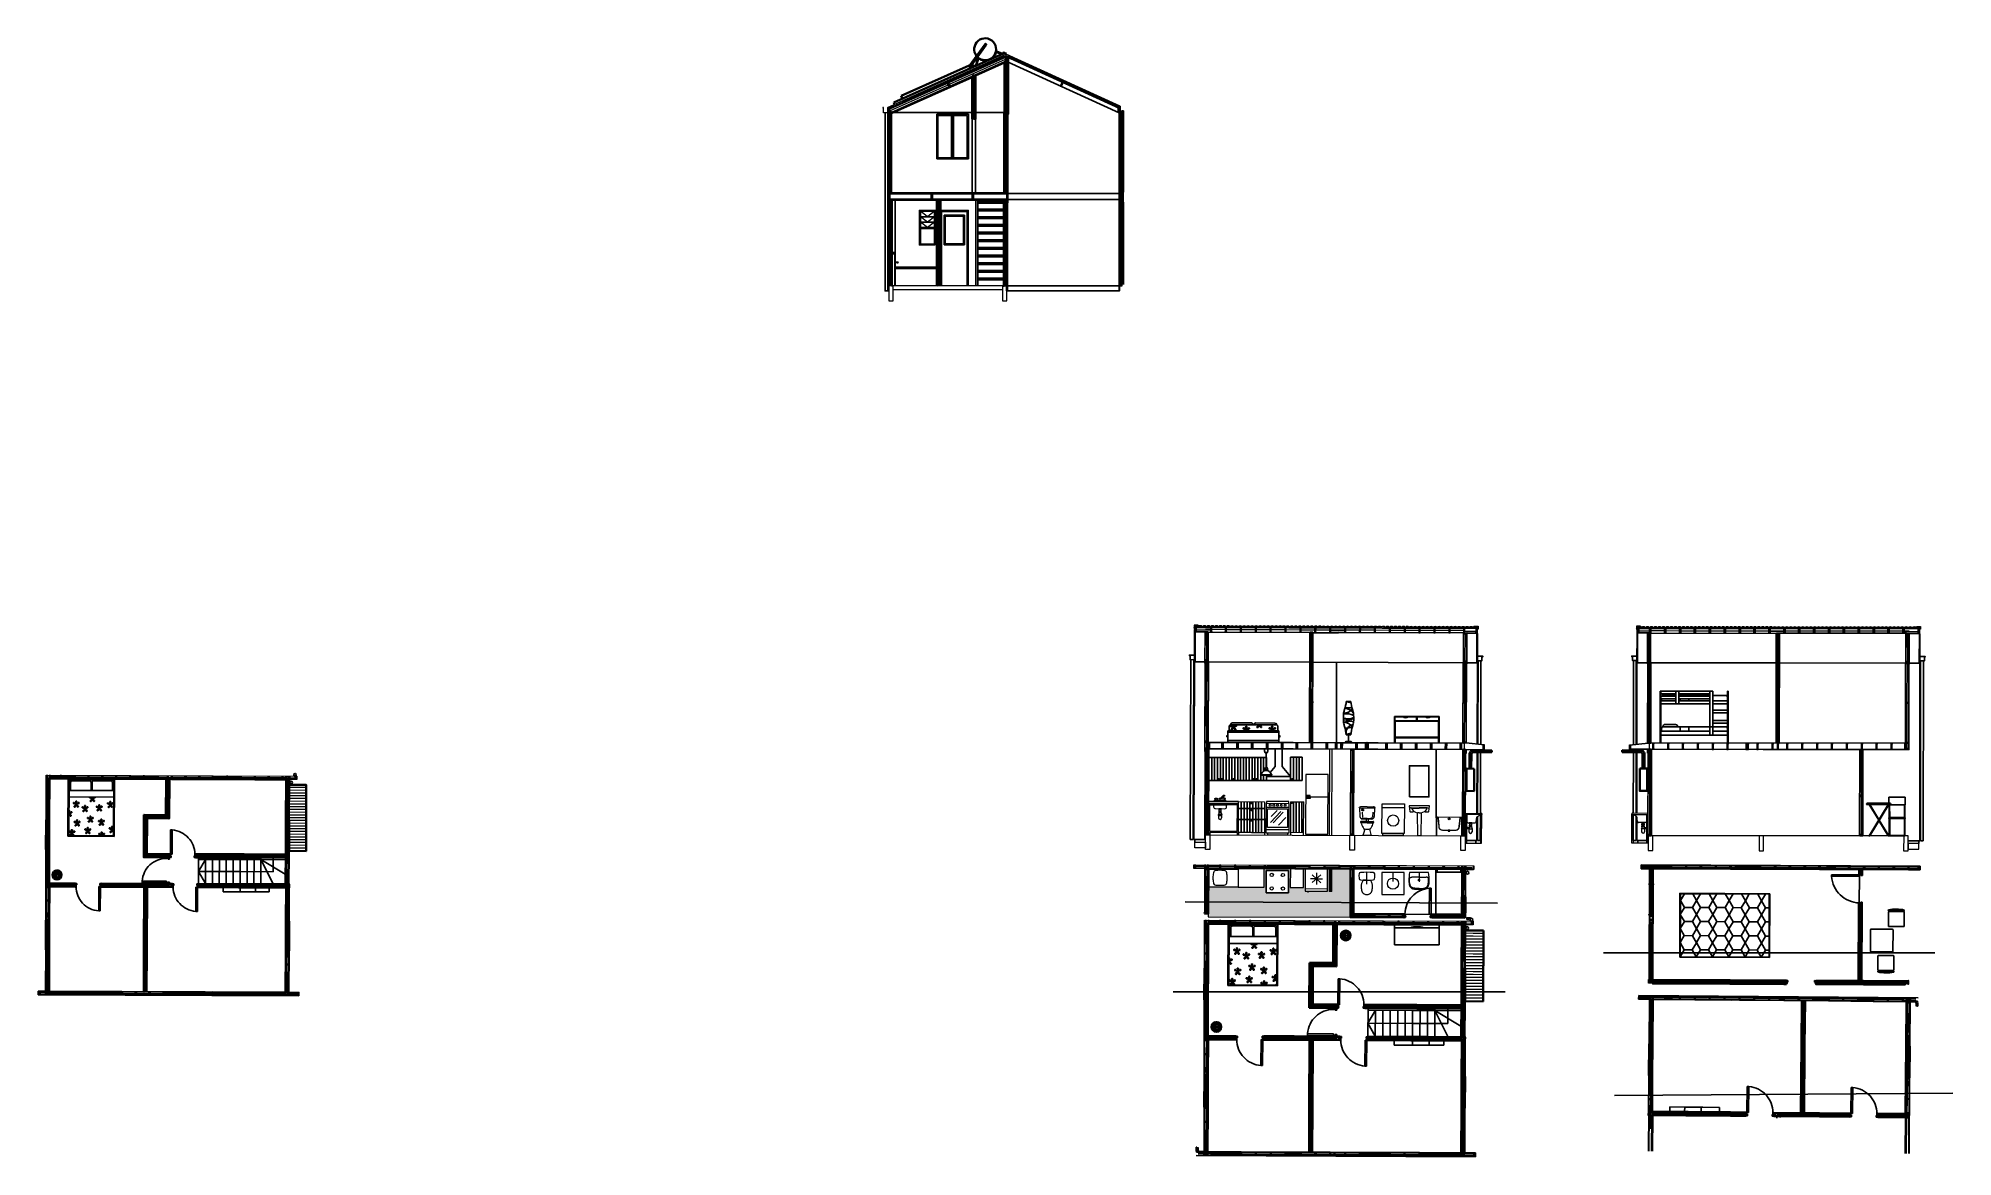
# Model space of a CAD drawing. Header units: inches. Extents: x 6.8 to 58.2, y 43.4 to 73.5.
import ezdxf

# ---------------------------------------------------------------- set-up
doc = ezdxf.new("R2010")
doc.units = ezdxf.units.IN
doc.header["$MEASUREMENT"] = 0
doc.linetypes.add('CENTER', pattern=[2, 1.25, -0.25, 0.25, -0.25])
doc.layers.add('_AUX', color=210, linetype='Continuous', lineweight=18, plot=False)
for name, color, linetype, lineweight in [('A-ANNO-SYMB', 3, 'Continuous', 18), ('A-DETL-MBND', 3, 'Continuous', 18), ('A-DETL-MCUT', 4, 'Continuous', 25), ('A-DOOR-FULL', 4, 'Continuous', 25), ('A-ELEV-IDEN', 3, 'Continuous', 18), ('A-ELEV-MBE1', 7, 'Continuous', 35), ('A-ELEV-MBE2', 4, 'Continuous', 25), ('A-FLOR-PATT', 8, 'Continuous', 18), ('A-FURN', 8, 'Continuous', 18), ('A-SECT-MCUT', 7, 'Continuous', 35), ('A-WALL-PATT', 8, 'Continuous', 18), ('A-WALL-STUD', 3, 'Continuous', 18)]:
    doc.layers.add(name, color=color, linetype=linetype, lineweight=lineweight)
doc.layers.add('ARREDI_attrezzature', color=175, linetype='Continuous')
doc.linetypes.add('BATTING', pattern='A,0.0001,-0.1,[134,ltypeshp.shx,S=0.1,R=0,X=-0.1,Y=0],-0.2,[134,ltypeshp.shx,S=0.1,R=180,X=0.1,Y=0],-0.1', length=0.4001)

msp = doc.modelspace()

# ---------------------------------------------------------------- hatches: boundary and pattern name
at = {"layer": 'A-FLOR-PATT'}
h = msp.add_hatch(dxfattribs=at)
h.set_pattern_fill('LINE', color=0, scale=0.023262, angle=-0.2345, style=0)
h.set_pattern_definition([(359.765454, (-31.45323, 479.47822), (0.000302334, 0.073855039), [])])
h.paths.add_polyline_path([(14.016, 51.652), (14.023, 53.428), (13.766, 53.429), (13.759, 51.653)])
h.paths.add_polyline_path([(13.759, 51.653), (13.766, 53.429), (13.568, 53.43), (13.564, 52.453), (13.564, 52.43), (13.564, 52.43), (13.561, 51.685), (13.561, 51.662), (13.561, 51.662), (13.561, 51.654)])
h = msp.add_hatch(dxfattribs=at)
h.set_pattern_fill('DOTS', color=0, scale=0.020005, angle=-90.2345, style=0)
h.set_pattern_definition([(269.765454, (16.76922, 508.948748), (0.031693382, -0.0160091993), [0, -0.0317586514])])
h.paths.add_polyline_path([(42.052, 49.872), (42.057, 51.169), (41.557, 51.171), (41.555, 50.571), (41.498, 50.571), (41.5, 51.171), (39.049, 51.182), (39.047, 50.681), (38.246, 50.685), (38.243, 49.887)])
h.paths.add_polyline_path([(39.799, 51.128), (39.796, 50.528), (40.396, 50.526), (40.399, 51.126)], flags=16)
h.paths.add_polyline_path([(40.798, 50.675), (40.8, 51.174), (40.449, 51.176), (40.447, 50.676)], flags=16)
h.paths.add_polyline_path([(41.448, 50.572), (41.45, 51.172), (40.85, 51.174), (40.848, 50.574)], flags=16)
h.paths.add_polyline_path([(39.747, 50.679), (39.749, 51.179), (39.049, 51.182), (39.047, 50.681)], flags=16)

# ---------------------------------------------------------------- linework, layer by layer
at = {"color": 0}
for p, q in [((35.872, 71.596), (35.872, 71.645)), ((35.877, 71.643), (35.877, 71.648)), ((35.964, 71.519), (35.935, 71.519)), ((35.964, 69.337), (35.964, 71.519)), ((32.837, 66.691), (35.859, 66.687)), ((40.98, 57.524), (41.055, 57.524)), ((41.69, 54.571), (41.69, 56.717)), ((39.807, 54.165), (39.807, 53.895)), ((40.039, 53.918), (40.039, 54.392)), ((40.224, 53.918), (40.224, 54.392)), ((40.765, 54.17), (40.765, 53.547)), ((39.803, 53.919), (39.803, 53.895)), ((39.807, 53.656), (39.839, 53.692)), ((39.807, 53.692), (39.807, 53.547)), ((40.456, 53.656), (39.807, 53.656)), ((39.807, 53.547), (40.456, 53.547)), ((39.902, 53.763), (40.039, 53.918)), ((40.456, 53.656), (40.224, 53.918)), ((40.456, 53.547), (40.456, 53.656)), ((40.456, 53.547), (40.765, 53.547)), ((39.672, 52.974), (39.672, 52.148)), ((39.754, 52.502), (39.054, 52.502)), ((39.756, 52.789), (39.055, 52.789)), ((39.919, 52.421), (40.19, 52.709)), ((39.933, 52.574), (40.09, 52.74)), ((39.985, 52.41), (40.256, 52.697)), ((40.128, 52.343), (40.325, 52.553)), ((56.516, 52.895), (56.961, 52.895)), ((44.355, 51.085), (44.355, 51.16)), ((44.355, 51.085), (44.355, 49.959)), ((50.101, 50.772), (50.101, 50.964)), ((11.156, 50.758), (11.156, 50.688)), ((50.098, 50.118), (50.1, 50.747)), ((6.826, 47.79), (13.825, 47.762)), ((6.847, 47.806), (6.847, 47.79)), ((13.803, 47.777), (13.815, 47.777)), ((57.303, 47.709), (49.802, 47.774)), ((49.825, 47.758), (49.813, 47.758)), ((57.276, 47.573), (57.276, 47.589)), ((42.561, 46.658), (42.56, 46.583)), ((52.647, 44.549), (52.648, 44.624)), ((37.918, 43.478), (45.42, 43.446)), ((37.945, 43.614), (37.945, 43.598)), ((45.397, 43.462), (45.409, 43.462))]:
    msp.add_line(p, q, dxfattribs=at)
for p, q in [((41.95, 55.666), (42.07, 55.666)), ((41.95, 55.666), (42.05, 55.666)), ((41.95, 55.666), (42.01, 55.666)), ((42.014, 55.666), (42.006, 55.666)), ((42.006, 55.666), (42.01, 55.666)), ((50.382, 55.946), (50.382, 54.558)), ((50.4, 55.946), (50.382, 55.946)), ((50.4, 55.946), (50.4, 54.558)), ((51.791, 55.946), (50.4, 55.946)), ((50.4, 55.868), (50.799, 55.868)), ((50.799, 55.813), (50.4, 55.813)), ((50.4, 55.736), (50.799, 55.736)), ((50.799, 55.68), (50.4, 55.68)), ((50.4, 55.603), (51.714, 55.603)), ((50.414, 55.736), (50.414, 55.68)), ((50.799, 55.828), (50.453, 55.828)), ((50.799, 55.946), (50.799, 55.603)), ((50.876, 55.603), (50.876, 55.946)), ((50.876, 55.868), (51.714, 55.868)), ((51.714, 55.828), (50.876, 55.828)), ((51.714, 55.813), (50.876, 55.813)), ((50.876, 55.736), (51.714, 55.736)), ((51.714, 55.68), (50.876, 55.68)), ((50.919, 55.828), (50.919, 55.813)), ((50.919, 55.736), (50.919, 55.68)), ((51.146, 55.813), (51.146, 55.828)), ((51.146, 55.68), (51.146, 55.736)), ((51.714, 55.946), (51.714, 54.759)), ((51.791, 54.759), (51.791, 55.946)), ((52.147, 55.828), (51.791, 55.828)), ((52.19, 55.68), (51.791, 55.68)), ((51.791, 55.603), (52.19, 55.603)), ((52.186, 55.68), (52.186, 55.779)), ((52.19, 55.946), (52.19, 54.556)), ((52.19, 55.946), (52.208, 55.946)), ((52.208, 54.556), (52.208, 55.946)), ((38.847, 55.043), (40.069, 55.043)), ((38.86, 55.027), (38.907, 54.979)), ((38.889, 55.089), (39.402, 55.089)), ((38.92, 54.988), (38.906, 55.043)), ((38.934, 55.043), (38.92, 54.988)), ((38.933, 54.979), (38.98, 55.028)), ((39.522, 55.089), (40.035, 55.088)), ((39.553, 54.992), (39.603, 55.037)), ((39.603, 55.037), (39.581, 54.974)), ((39.619, 55.036), (39.672, 54.994)), ((39.645, 54.974), (39.619, 55.036)), ((43.244, 55.264), (44.444, 55.264)), ((43.244, 54.565), (43.244, 55.264)), ((43.244, 55.264), (43.244, 55.099)), ((43.244, 55.264), (43.244, 55.255)), ((43.244, 55.255), (44.444, 55.255)), ((43.244, 55.138), (43.244, 55.147)), ((43.244, 55.147), (44.444, 55.147)), ((43.244, 55.138), (44.444, 55.138)), ((43.244, 55.138), (43.262, 55.138)), ((43.253, 55.255), (43.253, 55.147)), ((43.253, 55.255), (43.853, 55.255)), ((43.262, 55.138), (43.262, 54.568)), ((43.475, 55.255), (43.612, 55.255)), ((43.853, 55.255), (43.834, 55.255)), ((43.834, 55.255), (43.834, 55.147)), ((43.834, 55.255), (43.834, 55.147)), ((43.844, 55.147), (43.853, 55.147)), ((43.853, 55.147), (43.853, 55.255)), ((44.444, 55.138), (44.425, 55.138)), ((44.425, 55.138), (44.425, 54.56)), ((44.444, 55.255), (44.435, 55.255)), ((44.435, 55.255), (44.435, 55.147)), ((44.435, 55.147), (44.435, 55.255)), ((44.444, 55.264), (44.444, 55.264)), ((44.444, 55.264), (44.444, 54.56)), ((50.512, 55.047), (50.793, 55.047)), ((52.19, 55.435), (51.791, 55.435)), ((51.791, 55.358), (52.19, 55.358)), ((52.19, 55.16), (51.791, 55.16)), ((51.791, 55.083), (52.19, 55.083)), ((38.773, 54.878), (40.137, 54.878)), ((38.773, 54.582), (38.773, 54.878)), ((40.137, 54.844), (38.773, 54.844)), ((38.773, 54.582), (38.773, 54.657)), ((38.773, 54.616), (40.137, 54.616)), ((38.801, 54.878), (38.801, 54.997)), ((38.907, 54.979), (38.843, 54.998)), ((38.862, 54.921), (38.912, 54.966)), ((38.912, 54.966), (38.89, 54.902)), ((38.928, 54.965), (38.981, 54.923)), ((38.954, 54.903), (38.928, 54.965)), ((38.997, 55), (38.933, 54.979)), ((39.251, 54.909), (39.187, 54.928)), ((39.204, 54.956), (39.251, 54.909)), ((39.237, 54.878), (39.256, 54.896)), ((39.264, 54.917), (39.247, 54.982)), ((39.256, 54.896), (39.25, 54.878)), ((39.281, 54.982), (39.264, 54.917)), ((39.272, 54.894), (39.293, 54.878)), ((39.279, 54.878), (39.272, 54.894)), ((39.277, 54.909), (39.324, 54.958)), ((39.341, 54.929), (39.277, 54.909)), ((39.948, 54.91), (39.884, 54.929)), ((39.901, 54.957), (39.948, 54.91)), ((39.933, 54.878), (39.953, 54.897)), ((39.961, 54.918), (39.945, 54.984)), ((39.953, 54.897), (39.947, 54.878)), ((39.978, 54.984), (39.961, 54.918)), ((39.97, 54.895), (39.991, 54.878)), ((39.977, 54.878), (39.97, 54.895)), ((39.975, 54.91), (40.021, 54.959)), ((40.039, 54.93), (39.975, 54.91)), ((40.115, 54.997), (40.115, 54.878)), ((40.137, 54.878), (40.137, 54.577)), ((40.137, 54.616), (40.137, 54.844)), ((40.137, 54.733), (40.137, 54.577)), ((42.094, 54.57), (41.926, 54.57)), ((41.95, 54.77), (42.07, 54.77)), ((41.95, 54.594), (42.07, 54.594)), ((42.006, 54.77), (42.006, 54.594)), ((42.01, 54.57), (42.094, 54.57)), ((42.014, 54.594), (42.014, 54.77)), ((42.501, 54.568), (42.508, 54.568)), ((43.262, 54.565), (43.262, 54.705)), ((43.262, 54.705), (44.425, 54.705)), ((44.425, 54.687), (43.262, 54.687)), ((44.425, 54.705), (44.425, 54.687)), ((51.714, 54.868), (50.4, 54.868)), ((50.4, 54.759), (52.19, 54.759)), ((50.416, 54.939), (50.416, 54.868)), ((52.149, 54.988), (50.454, 54.988)), ((50.92, 54.988), (50.92, 54.868)), ((51.147, 54.868), (51.147, 54.988)), ((52.19, 54.868), (51.791, 54.868)), ((52.188, 54.868), (52.188, 54.939)), ((38.57, 54.165), (38.26, 54.165)), ((38.26, 54.165), (38.26, 53.547)), ((38.26, 54.165), (38.338, 54.165)), ((38.338, 54.165), (38.338, 53.547)), ((38.415, 54.165), (38.415, 53.547)), ((38.492, 53.547), (38.492, 54.165)), ((38.57, 53.547), (38.57, 54.165)), ((38.57, 54.165), (38.879, 54.165)), ((38.647, 53.547), (38.647, 54.165)), ((38.725, 54.165), (38.725, 53.547)), ((38.879, 54.165), (38.802, 54.165)), ((38.802, 54.165), (38.802, 53.547)), ((38.879, 54.165), (38.879, 53.547)), ((38.879, 53.547), (38.879, 54.165)), ((38.879, 54.165), (39.189, 54.165)), ((38.957, 53.547), (38.957, 54.165)), ((39.034, 54.165), (39.034, 53.547)), ((39.189, 54.165), (39.111, 54.165)), ((39.111, 54.165), (39.111, 53.547)), ((39.189, 54.165), (39.189, 53.547)), ((39.498, 54.165), (39.189, 54.165)), ((39.189, 54.165), (39.189, 53.547)), ((39.189, 54.165), (39.266, 54.165)), ((39.266, 54.165), (39.266, 53.547)), ((39.343, 54.165), (39.343, 53.547)), ((39.421, 53.547), (39.421, 54.165)), ((39.498, 53.547), (39.498, 54.165)), ((39.498, 54.165), (39.797, 54.165)), ((39.575, 53.547), (39.575, 54.165)), ((39.653, 54.165), (39.653, 53.702)), ((39.73, 54.165), (39.73, 53.796)), ((39.797, 54.165), (39.73, 54.165)), ((39.826, 54.291), (39.768, 54.291)), ((39.793, 54.267), (39.793, 54.291)), ((39.806, 54.267), (39.793, 54.267)), ((39.797, 54.267), (39.797, 53.919)), ((39.802, 53.919), (39.802, 54.267)), ((39.807, 54.165), (39.802, 54.165)), ((39.802, 54.165), (39.807, 54.165)), ((39.806, 54.291), (39.806, 54.267)), ((40.456, 53.551), (40.456, 54.17)), ((40.456, 54.17), (40.765, 54.17)), ((40.533, 53.547), (40.533, 54.17)), ((40.611, 54.17), (40.611, 53.547)), ((40.765, 54.17), (40.688, 54.17)), ((40.688, 54.17), (40.688, 53.547)), ((7.629, 53.594), (7.622, 52.05)), ((8.873, 53.589), (7.629, 53.594)), ((7.653, 53.52), (7.647, 52.104)), ((8.811, 53.557), (7.694, 53.561)), ((8.847, 52.099), (8.853, 53.515)), ((8.867, 52.045), (8.873, 53.589)), ((38.26, 53.547), (38.57, 53.547)), ((38.879, 53.547), (38.57, 53.547)), ((39.189, 53.547), (38.879, 53.547)), ((39.189, 53.547), (39.498, 53.547)), ((39.807, 53.547), (39.498, 53.547)), ((39.651, 53.698), (39.948, 53.698)), ((39.651, 53.698), (39.799, 53.698)), ((39.651, 53.692), (39.948, 53.692)), ((39.653, 53.692), (39.653, 53.547)), ((39.73, 53.692), (39.73, 53.547)), ((39.847, 53.813), (39.751, 53.813)), ((39.799, 53.837), (39.762, 53.837)), ((39.779, 53.895), (39.819, 53.895)), ((39.803, 53.919), (39.795, 53.919)), ((39.795, 53.919), (39.795, 53.895)), ((39.799, 53.837), (39.837, 53.837)), ((7.652, 53.279), (8.852, 53.274)), ((7.652, 53.102), (7.652, 53.279)), ((8.851, 53.097), (7.652, 53.102)), ((7.79, 52.952), (7.833, 52.908)), ((7.845, 52.916), (7.83, 52.976)), ((7.86, 52.976), (7.845, 52.916)), ((7.857, 52.909), (7.9, 52.953)), ((8.265, 53.058), (8.206, 53.076)), ((8.224, 53.005), (8.269, 53.046)), ((8.225, 53.1), (8.265, 53.058)), ((8.269, 53.046), (8.25, 52.988)), ((8.277, 53.066), (8.268, 53.099)), ((8.285, 53.099), (8.277, 53.066)), ((8.284, 53.045), (8.332, 53.007)), ((8.308, 52.989), (8.284, 53.045)), ((8.289, 53.059), (8.328, 53.099)), ((8.348, 53.077), (8.289, 53.059)), ((8.76, 52.907), (8.745, 52.967)), ((8.775, 52.967), (8.76, 52.907)), ((8.852, 53.274), (8.851, 53.097)), ((39.13, 52.976), (39.13, 52.15)), ((39.207, 52.976), (39.207, 52.15)), ((39.285, 52.15), (39.285, 52.976)), ((39.362, 52.15), (39.362, 52.976)), ((39.44, 52.15), (39.44, 52.975)), ((39.517, 52.975), (39.517, 52.15)), ((39.594, 52.975), (39.594, 52.15)), ((40.53, 52.971), (40.53, 52.145)), ((40.607, 52.971), (40.607, 52.145)), ((40.685, 52.971), (40.685, 52.145)), ((40.758, 52.97), (40.758, 52.145)), ((56.516, 53.082), (56.516, 52.939)), ((56.945, 53.098), (56.533, 53.098)), ((56.961, 53.081), (56.961, 52.895)), ((7.665, 52.729), (7.65, 52.669)), ((7.657, 52.648), (7.705, 52.61)), ((7.681, 52.592), (7.657, 52.648)), ((7.662, 52.662), (7.704, 52.706)), ((7.72, 52.68), (7.662, 52.662)), ((7.833, 52.908), (7.775, 52.926)), ((7.792, 52.855), (7.837, 52.897)), ((7.812, 52.446), (7.855, 52.403)), ((7.837, 52.897), (7.818, 52.839)), ((7.852, 52.895), (7.9, 52.857)), ((7.876, 52.839), (7.852, 52.895)), ((7.867, 52.411), (7.852, 52.47)), ((7.916, 52.927), (7.857, 52.909)), ((7.882, 52.47), (7.867, 52.411)), ((7.879, 52.403), (7.922, 52.447)), ((8.069, 52.792), (8.01, 52.81)), ((8.026, 52.836), (8.069, 52.792)), ((8.028, 52.739), (8.073, 52.78)), ((8.073, 52.78), (8.053, 52.722)), ((8.081, 52.8), (8.066, 52.859)), ((8.096, 52.859), (8.081, 52.8)), ((8.088, 52.779), (8.136, 52.741)), ((8.112, 52.722), (8.088, 52.779)), ((8.093, 52.792), (8.135, 52.836)), ((8.151, 52.811), (8.093, 52.792)), ((8.212, 52.507), (8.153, 52.525)), ((8.169, 52.551), (8.212, 52.507)), ((8.171, 52.454), (8.216, 52.495)), ((8.216, 52.495), (8.196, 52.437)), ((8.224, 52.515), (8.209, 52.575)), ((8.239, 52.574), (8.224, 52.515)), ((8.231, 52.494), (8.279, 52.456)), ((8.255, 52.438), (8.231, 52.494)), ((8.236, 52.507), (8.278, 52.552)), ((8.294, 52.526), (8.236, 52.507)), ((8.451, 52.807), (8.392, 52.825)), ((8.408, 52.851), (8.451, 52.807)), ((8.41, 52.754), (8.455, 52.795)), ((8.455, 52.795), (8.435, 52.737)), ((8.462, 52.815), (8.448, 52.875)), ((8.509, 52.425), (8.45, 52.443)), ((8.478, 52.875), (8.462, 52.815)), ((8.466, 52.469), (8.509, 52.425)), ((8.47, 52.794), (8.518, 52.756)), ((8.493, 52.738), (8.47, 52.794)), ((8.475, 52.808), (8.517, 52.852)), ((8.533, 52.826), (8.475, 52.808)), ((8.52, 52.433), (8.505, 52.492)), ((8.536, 52.492), (8.52, 52.433)), ((8.533, 52.425), (8.575, 52.47)), ((8.591, 52.444), (8.533, 52.425)), ((8.748, 52.899), (8.689, 52.917)), ((8.705, 52.943), (8.748, 52.899)), ((8.707, 52.846), (8.752, 52.888)), ((8.752, 52.888), (8.733, 52.83)), ((8.767, 52.886), (8.815, 52.848)), ((8.791, 52.83), (8.767, 52.886)), ((8.772, 52.9), (8.815, 52.944)), ((8.831, 52.918), (8.772, 52.9)), ((40.53, 52.764), (40.53, 52.145)), ((56.009, 52.903), (56.255, 52.496)), ((56.516, 52.901), (56.516, 52.895)), ((56.517, 52.527), (56.961, 52.527)), ((56.527, 52.555), (56.527, 52.895)), ((56.527, 52.555), (56.95, 52.555)), ((56.527, 52.527), (56.527, 52.066)), ((56.541, 52.895), (56.542, 52.555)), ((56.542, 52.527), (56.542, 52.081)), ((56.937, 52.895), (56.937, 52.555)), ((56.938, 52.527), (56.938, 52.081)), ((56.95, 52.555), (56.95, 52.895)), ((56.953, 52.527), (56.953, 52.067)), ((7.622, 52.05), (8.867, 52.045)), ((7.715, 52.14), (7.657, 52.158)), ((7.715, 52.14), (7.657, 52.158)), ((7.673, 52.184), (7.715, 52.14)), ((7.673, 52.184), (7.715, 52.14)), ((7.675, 52.087), (7.72, 52.129)), ((7.675, 52.087), (7.72, 52.129)), ((7.688, 52.062), (8.805, 52.057)), ((7.72, 52.129), (7.7, 52.07)), ((7.72, 52.129), (7.7, 52.07)), ((7.727, 52.148), (7.712, 52.208)), ((7.727, 52.148), (7.712, 52.208)), ((7.743, 52.208), (7.727, 52.148)), ((7.743, 52.208), (7.727, 52.148)), ((7.735, 52.127), (7.782, 52.089)), ((7.758, 52.071), (7.735, 52.127)), ((7.735, 52.127), (7.782, 52.089)), ((7.758, 52.071), (7.735, 52.127)), ((7.739, 52.141), (7.782, 52.185)), ((7.739, 52.141), (7.782, 52.185)), ((7.798, 52.159), (7.739, 52.141)), ((7.798, 52.159), (7.739, 52.141)), ((7.855, 52.403), (7.796, 52.42)), ((7.814, 52.349), (7.859, 52.391)), ((7.859, 52.391), (7.84, 52.333)), ((7.874, 52.39), (7.922, 52.351)), ((7.898, 52.333), (7.874, 52.39)), ((7.938, 52.421), (7.879, 52.403)), ((8.143, 52.198), (8.084, 52.216)), ((8.1, 52.242), (8.143, 52.198)), ((8.102, 52.145), (8.147, 52.186)), ((8.147, 52.186), (8.127, 52.128)), ((8.155, 52.206), (8.14, 52.265)), ((8.17, 52.265), (8.155, 52.206)), ((8.162, 52.185), (8.21, 52.147)), ((8.185, 52.128), (8.162, 52.185)), ((8.167, 52.198), (8.209, 52.242)), ((8.225, 52.217), (8.167, 52.198)), ((8.514, 52.08), (8.456, 52.097)), ((8.468, 52.372), (8.513, 52.413)), ((8.472, 52.123), (8.514, 52.08)), ((8.513, 52.413), (8.493, 52.355)), ((8.509, 52.059), (8.519, 52.068)), ((8.526, 52.088), (8.511, 52.147)), ((8.519, 52.068), (8.516, 52.059)), ((8.542, 52.147), (8.526, 52.088)), ((8.528, 52.412), (8.576, 52.374)), ((8.551, 52.356), (8.528, 52.412)), ((8.534, 52.067), (8.544, 52.058)), ((8.537, 52.058), (8.534, 52.067)), ((8.539, 52.08), (8.581, 52.124)), ((8.597, 52.098), (8.539, 52.08)), ((8.796, 52.229), (8.738, 52.247)), ((8.753, 52.273), (8.796, 52.229)), ((8.755, 52.176), (8.8, 52.217)), ((8.8, 52.217), (8.781, 52.159)), ((8.808, 52.237), (8.793, 52.297)), ((8.823, 52.296), (8.808, 52.237)), ((8.815, 52.216), (8.847, 52.191)), ((8.839, 52.16), (8.815, 52.216)), ((8.82, 52.229), (8.848, 52.258)), ((8.847, 52.238), (8.82, 52.229)), ((56.527, 52.285), (56.542, 52.285)), ((56.538, 52.056), (56.942, 52.056)), ((56.553, 52.07), (56.927, 52.07)), ((56.938, 52.285), (56.953, 52.285)), ((7.329, 51.012), (7.297, 51.054)), ((7.329, 51.006), (7.297, 50.965)), ((7.329, 51.013), (7.298, 51.054)), ((7.33, 51.006), (7.298, 50.964)), ((7.335, 51.009), (7.387, 51.009)), ((7.335, 51.008), (7.387, 51.008)), ((57.358, 51.248), (49.87, 51.279)), ((50.079, 48.201), (50.091, 51.176)), ((50.175, 50.772), (50.177, 51.176)), ((50.179, 48.2), (50.191, 51.176)), ((54.979, 51.014), (55.745, 51.011)), ((55.711, 51.125), (55.725, 51.125)), ((55.711, 51.058), (55.725, 51.058)), ((55.725, 51.033), (55.726, 51.153)), ((55.727, 50.26), (55.73, 50.971)), ((55.8, 51.032), (55.8, 51.153)), ((55.8, 51.125), (55.81, 51.125)), ((55.8, 51.057), (55.81, 51.057)), ((55.8, 51.039), (55.8, 51.032)), ((11.79, 50.557), (11.79, 50.668)), ((11.79, 50.668), (12.249, 50.666)), ((12.249, 50.555), (11.79, 50.557)), ((11.848, 50.668), (11.848, 50.676)), ((11.848, 50.676), (11.866, 50.676)), ((11.866, 50.676), (11.866, 50.668)), ((12.191, 50.675), (12.174, 50.675)), ((12.174, 50.675), (12.174, 50.666)), ((12.191, 50.666), (12.191, 50.675)), ((12.659, 50.554), (12.2, 50.556)), ((12.201, 50.666), (12.66, 50.664)), ((12.256, 50.684), (12.239, 50.684)), ((12.239, 50.684), (12.628, 50.673)), ((12.249, 50.666), (12.249, 50.555)), ((12.259, 50.666), (12.259, 50.675)), ((12.276, 50.675), (12.276, 50.666)), ((12.285, 50.675), (12.302, 50.674)), ((13.029, 50.552), (12.569, 50.554)), ((12.57, 50.665), (13.029, 50.663)), ((12.584, 50.673), (12.584, 50.665)), ((12.602, 50.665), (12.602, 50.673)), ((12.602, 50.665), (12.602, 50.673)), ((12.628, 50.673), (12.61, 50.673)), ((12.628, 50.673), (12.645, 50.673)), ((12.645, 50.673), (12.645, 50.664)), ((12.66, 50.664), (12.659, 50.554)), ((12.971, 50.672), (12.954, 50.672)), ((12.954, 50.672), (12.954, 50.663)), ((12.971, 50.663), (12.971, 50.672)), ((13.029, 50.663), (13.029, 50.552)), ((50.172, 49.951), (50.175, 50.747)), ((50.904, 48.814), (50.911, 50.516)), ((50.911, 50.516), (53.32, 50.506)), ((50.914, 48.814), (50.921, 50.506)), ((50.921, 50.506), (53.31, 50.496)), ((53.303, 48.804), (53.31, 50.496)), ((53.32, 50.506), (53.313, 48.794)), ((50.165, 48.2), (50.172, 49.926)), ((55.721, 50.238), (55.707, 50.238)), ((55.721, 50.158), (55.707, 50.158)), ((55.713, 48.167), (55.721, 50.26)), ((55.727, 50.238), (55.721, 50.238)), ((55.796, 50.158), (55.796, 50.158)), ((55.806, 50.237), (55.798, 48.166)), ((55.806, 50.237), (55.806, 50.277)), ((56.508, 50.014), (56.507, 49.637)), ((56.519, 50.027), (56.519, 50.048)), ((56.924, 50.025), (56.519, 50.027)), ((56.532, 50.027), (56.532, 50.051)), ((56.912, 50.025), (56.912, 50.049)), ((56.924, 50.025), (56.924, 50.046)), ((56.935, 50.01), (56.933, 49.64)), ((38.781, 49.698), (38.773, 48.043)), ((40.114, 49.693), (38.781, 49.698)), ((38.807, 49.619), (38.8, 48.101)), ((38.805, 49.171), (38.806, 49.361)), ((38.806, 49.361), (40.091, 49.355)), ((38.848, 49.36), (38.849, 49.595)), ((40.048, 49.658), (38.85, 49.663)), ((38.894, 49.64), (39.395, 49.637)), ((39.44, 49.592), (39.439, 49.358)), ((39.466, 49.358), (39.468, 49.592)), ((39.513, 49.636), (40.014, 49.634)), ((40.059, 49.589), (40.058, 49.355)), ((40.086, 48.096), (40.093, 49.613)), ((40.091, 49.355), (40.091, 49.166)), ((40.107, 48.037), (40.114, 49.693)), ((41.933, 49.387), (41.899, 49.432)), ((41.934, 49.381), (41.899, 49.337)), ((41.934, 49.388), (41.9, 49.432)), ((41.935, 49.38), (41.9, 49.336)), ((41.94, 49.384), (41.996, 49.384)), ((41.94, 49.383), (41.996, 49.383)), ((43.244, 49.679), (44.443, 49.679)), ((43.244, 49.13), (43.244, 49.679)), ((43.244, 49.593), (44.443, 49.593)), ((43.537, 49.593), (43.903, 49.593)), ((44.443, 49.679), (44.443, 49.13)), ((56.023, 48.967), (56.025, 49.531)), ((56.047, 49.553), (56.611, 49.55)), ((56.518, 49.624), (56.923, 49.623)), ((56.633, 49.528), (56.63, 48.965)), ((40.091, 49.166), (38.805, 49.171)), ((39, 48.964), (38.937, 48.983)), ((38.954, 49.011), (39, 48.964)), ((38.956, 48.907), (39.004, 48.951)), ((39.004, 48.951), (38.983, 48.889)), ((39.012, 48.972), (38.996, 49.036)), ((39.029, 49.036), (39.012, 48.972)), ((39.02, 48.95), (39.071, 48.909)), ((39.045, 48.889), (39.02, 48.95)), ((39.025, 48.964), (39.071, 49.011)), ((39.088, 48.984), (39.025, 48.964)), ((39.252, 48.839), (39.189, 48.858)), ((39.206, 48.886), (39.252, 48.839)), ((39.265, 48.847), (39.249, 48.911)), ((39.281, 48.911), (39.265, 48.847)), ((39.278, 48.839), (39.323, 48.886)), ((39.341, 48.859), (39.278, 48.839)), ((39.463, 49.124), (39.4, 49.143)), ((39.419, 49.169), (39.463, 49.124)), ((39.419, 49.067), (39.467, 49.111)), ((39.467, 49.111), (39.446, 49.049)), ((39.475, 49.133), (39.466, 49.168)), ((39.484, 49.168), (39.475, 49.133)), ((39.483, 49.11), (39.534, 49.069)), ((39.508, 49.05), (39.483, 49.11)), ((39.488, 49.124), (39.53, 49.168)), ((39.551, 49.144), (39.488, 49.124)), ((39.661, 48.855), (39.599, 48.874)), ((39.616, 48.902), (39.661, 48.855)), ((39.618, 48.798), (39.666, 48.842)), ((39.666, 48.842), (39.645, 48.78)), ((39.674, 48.864), (39.658, 48.927)), ((39.691, 48.927), (39.674, 48.864)), ((39.682, 48.841), (39.733, 48.8)), ((39.707, 48.781), (39.682, 48.841)), ((39.687, 48.855), (39.733, 48.903)), ((39.75, 48.875), (39.687, 48.855)), ((39.98, 48.954), (39.917, 48.973)), ((39.934, 49.001), (39.98, 48.954)), ((39.936, 48.897), (39.985, 48.941)), ((39.985, 48.941), (39.964, 48.879)), ((39.993, 48.962), (39.977, 49.026)), ((40.009, 49.026), (39.993, 48.962)), ((40.001, 48.94), (40.052, 48.899)), ((40.026, 48.879), (40.001, 48.94)), ((40.006, 48.954), (40.051, 49.001)), ((40.069, 48.974), (40.006, 48.954)), ((44.443, 49.13), (43.244, 49.13)), ((56.608, 48.943), (56.045, 48.945)), ((56.643, 48.848), (56.238, 48.849)), ((38.819, 48.771), (38.803, 48.708)), ((38.811, 48.685), (38.862, 48.644)), ((38.836, 48.624), (38.811, 48.685)), ((38.816, 48.699), (38.861, 48.747)), ((38.879, 48.719), (38.816, 48.699)), ((39.023, 48.422), (38.96, 48.441)), ((38.977, 48.469), (39.023, 48.422)), ((38.979, 48.364), (39.027, 48.409)), ((39.027, 48.409), (39.006, 48.347)), ((39.036, 48.43), (39.02, 48.494)), ((39.052, 48.494), (39.036, 48.43)), ((39.043, 48.408), (39.095, 48.367)), ((39.069, 48.347), (39.043, 48.408)), ((39.049, 48.422), (39.094, 48.469)), ((39.111, 48.442), (39.049, 48.422)), ((39.208, 48.782), (39.257, 48.826)), ((39.257, 48.826), (39.236, 48.764)), ((39.273, 48.825), (39.324, 48.784)), ((39.298, 48.764), (39.273, 48.825)), ((39.405, 48.533), (39.343, 48.553)), ((39.36, 48.58), (39.405, 48.533)), ((39.362, 48.476), (39.41, 48.521)), ((39.41, 48.521), (39.389, 48.459)), ((39.418, 48.542), (39.402, 48.606)), ((39.435, 48.606), (39.418, 48.542)), ((39.426, 48.52), (39.477, 48.479)), ((39.451, 48.459), (39.426, 48.52)), ((39.431, 48.534), (39.477, 48.581)), ((39.494, 48.553), (39.431, 48.534)), ((39.723, 48.445), (39.66, 48.465)), ((39.677, 48.492), (39.723, 48.445)), ((39.679, 48.388), (39.728, 48.433)), ((39.728, 48.433), (39.707, 48.371)), ((39.736, 48.454), (39.72, 48.518)), ((39.753, 48.518), (39.736, 48.454)), ((39.744, 48.431), (39.795, 48.39)), ((39.769, 48.371), (39.744, 48.431)), ((39.749, 48.446), (39.795, 48.493)), ((39.812, 48.465), (39.749, 48.446)), ((50.904, 48.804), (50.904, 48.814)), ((53.313, 48.794), (50.904, 48.804)), ((50.914, 48.814), (53.303, 48.804)), ((56.226, 48.462), (56.227, 48.832)), ((56.236, 48.447), (56.236, 48.426)), ((56.236, 48.447), (56.642, 48.445)), ((56.249, 48.447), (56.249, 48.423)), ((56.629, 48.445), (56.629, 48.421)), ((56.642, 48.445), (56.642, 48.424)), ((56.652, 48.458), (56.654, 48.835)), ((9.703, 47.998), (9.702, 47.896)), ((9.702, 47.896), (9.702, 47.896)), ((9.702, 47.896), (9.702, 47.875)), ((38.773, 48.043), (40.107, 48.037)), ((38.873, 48.14), (38.81, 48.16)), ((38.873, 48.14), (38.81, 48.16)), ((38.827, 48.187), (38.873, 48.14)), ((38.827, 48.187), (38.873, 48.14)), ((38.829, 48.083), (38.878, 48.128)), ((38.829, 48.083), (38.878, 48.128)), ((38.844, 48.056), (40.041, 48.051)), ((38.878, 48.128), (38.857, 48.066)), ((38.878, 48.128), (38.857, 48.066)), ((38.886, 48.149), (38.87, 48.213)), ((38.886, 48.149), (38.87, 48.213)), ((38.902, 48.213), (38.886, 48.149)), ((38.902, 48.213), (38.886, 48.149)), ((38.894, 48.127), (38.945, 48.086)), ((38.919, 48.066), (38.894, 48.127)), ((38.894, 48.127), (38.945, 48.086)), ((38.919, 48.066), (38.894, 48.127)), ((38.899, 48.141), (38.944, 48.188)), ((38.899, 48.141), (38.944, 48.188)), ((38.962, 48.16), (38.899, 48.141)), ((38.962, 48.16), (38.899, 48.141)), ((39.331, 48.202), (39.268, 48.221)), ((39.285, 48.249), (39.331, 48.202)), ((39.287, 48.145), (39.336, 48.189)), ((39.336, 48.189), (39.315, 48.127)), ((39.344, 48.211), (39.328, 48.274)), ((39.36, 48.274), (39.344, 48.211)), ((39.352, 48.188), (39.403, 48.147)), ((39.377, 48.127), (39.352, 48.188)), ((39.357, 48.202), (39.402, 48.25)), ((39.42, 48.222), (39.357, 48.202)), ((39.73, 48.075), (39.667, 48.094)), ((39.684, 48.122), (39.73, 48.075)), ((39.723, 48.053), (39.734, 48.062)), ((39.742, 48.084), (39.726, 48.147)), ((39.734, 48.062), (39.731, 48.053)), ((39.759, 48.147), (39.742, 48.084)), ((39.75, 48.061), (39.761, 48.052)), ((39.754, 48.052), (39.75, 48.061)), ((39.755, 48.075), (39.801, 48.123)), ((39.818, 48.095), (39.755, 48.075)), ((40.032, 48.235), (39.969, 48.254)), ((39.986, 48.282), (40.032, 48.235)), ((39.988, 48.178), (40.036, 48.223)), ((40.036, 48.223), (40.015, 48.16)), ((40.044, 48.244), (40.028, 48.308)), ((40.061, 48.307), (40.044, 48.244)), ((40.052, 48.221), (40.086, 48.194)), ((40.077, 48.161), (40.052, 48.221)), ((40.057, 48.236), (40.087, 48.266)), ((40.087, 48.245), (40.057, 48.236)), ((57.047, 48.172), (57.047, 48.172)), ((54.219, 47.501), (54.22, 47.61)), ((54.22, 47.61), (54.22, 47.632)), ((54.22, 47.61), (54.22, 47.61)), ((38.458, 46.931), (38.424, 46.976)), ((38.459, 46.925), (38.424, 46.881)), ((38.459, 46.932), (38.425, 46.976)), ((38.46, 46.924), (38.425, 46.88)), ((38.465, 46.928), (38.521, 46.928)), ((38.465, 46.927), (38.521, 46.927)), ((43.239, 46.443), (43.24, 46.561)), ((43.732, 46.44), (43.239, 46.443)), ((43.24, 46.561), (43.732, 46.559)), ((43.302, 46.561), (43.302, 46.57)), ((43.302, 46.57), (43.321, 46.57)), ((43.321, 46.57), (43.321, 46.561)), ((43.67, 46.568), (43.651, 46.568)), ((43.651, 46.568), (43.651, 46.559)), ((43.67, 46.559), (43.67, 46.568)), ((44.172, 46.438), (43.679, 46.441)), ((43.68, 46.559), (44.172, 46.557)), ((43.739, 46.578), (43.721, 46.578)), ((43.721, 46.578), (44.138, 46.566)), ((43.732, 46.559), (43.732, 46.44)), ((43.742, 46.559), (43.742, 46.568)), ((43.761, 46.568), (43.761, 46.559)), ((43.77, 46.568), (43.789, 46.568)), ((44.568, 46.437), (44.075, 46.439)), ((44.076, 46.557), (44.568, 46.555)), ((44.091, 46.567), (44.091, 46.557)), ((44.11, 46.557), (44.11, 46.566)), ((44.11, 46.557), (44.11, 46.566)), ((44.138, 46.566), (44.119, 46.566)), ((44.138, 46.566), (44.157, 46.566)), ((44.157, 46.566), (44.157, 46.557)), ((44.172, 46.557), (44.172, 46.438)), ((44.506, 46.565), (44.487, 46.565)), ((44.487, 46.565), (44.487, 46.555)), ((44.506, 46.555), (44.506, 46.565)), ((44.568, 46.555), (44.568, 46.437)), ((50.64, 44.661), (50.641, 44.78)), ((50.641, 44.78), (51.134, 44.775)), ((51.036, 44.658), (51.037, 44.776)), ((51.037, 44.776), (51.529, 44.772)), ((51.476, 44.654), (51.477, 44.772)), ((51.477, 44.772), (51.969, 44.768)), ((51.969, 44.768), (51.968, 44.65)), ((51.133, 44.657), (50.64, 44.661)), ((50.703, 44.661), (50.702, 44.651)), ((50.702, 44.651), (50.721, 44.651)), ((50.721, 44.651), (50.721, 44.66)), ((51.528, 44.653), (51.036, 44.658)), ((51.051, 44.648), (51.052, 44.658)), ((51.07, 44.648), (51.051, 44.648)), ((51.07, 44.648), (51.089, 44.648)), ((51.487, 44.634), (51.07, 44.648)), ((51.098, 44.657), (51.098, 44.648)), ((51.098, 44.657), (51.098, 44.648)), ((51.117, 44.648), (51.117, 44.657)), ((51.438, 44.645), (51.419, 44.645)), ((51.447, 44.645), (51.447, 44.654)), ((51.466, 44.654), (51.466, 44.645)), ((51.469, 44.635), (51.487, 44.634)), ((51.968, 44.65), (51.476, 44.654)), ((51.538, 44.653), (51.538, 44.644)), ((51.538, 44.644), (51.557, 44.644)), ((51.557, 44.644), (51.557, 44.653)), ((51.887, 44.641), (51.887, 44.65)), ((51.906, 44.641), (51.887, 44.641)), ((51.906, 44.65), (51.906, 44.641)), ((41.002, 43.7), (41.001, 43.591)), ((41.001, 43.591), (41.001, 43.591)), ((41.001, 43.591), (41.001, 43.568))]:
    msp.add_line(p, q)
at = {"color": 1}
for p, q in [((37.621, 50.285), (46.014, 50.253)), ((57.751, 48.92), (48.853, 48.92)), ((37.299, 47.867), (46.219, 47.867)), ((49.155, 45.087), (58.235, 45.153))]:
    msp.add_line(p, q, dxfattribs=at)
for points in [[(7.691, 53.278), (7.692, 53.497)], [(7.734, 53.539), (8.202, 53.537)], [(8.244, 53.495), (8.243, 53.276)], [(8.269, 53.276), (8.27, 53.494)], [(8.312, 53.536), (8.779, 53.534)], [(8.821, 53.492), (8.82, 53.274)], [(56.506, 52.903), (56.517, 52.903), (56.006, 52.056), (55.989, 52.056), (56.501, 52.903)], [(56.247, 52.483), (55.993, 52.903), (56.004, 52.903)], [(56.255, 52.469), (56.505, 52.056), (56.521, 52.056), (56.263, 52.483)], [(51.028, 50.506), (50.922, 50.325), (51.03, 50.136), (51.249, 50.135), (51.359, 50.323), (51.255, 50.505)], [(51.461, 50.504), (51.357, 50.326), (51.465, 50.136), (51.683, 50.135), (51.794, 50.323), (51.691, 50.503)], [(51.898, 50.502), (51.794, 50.323), (51.902, 50.134), (52.12, 50.132), (52.23, 50.321), (52.127, 50.501)], [(52.335, 50.5), (52.23, 50.321), (52.338, 50.131), (52.556, 50.13), (52.667, 50.318), (52.563, 50.499)], [(52.772, 50.498), (52.667, 50.318), (52.775, 50.129), (52.993, 50.127), (53.103, 50.316), (52.999, 50.497)], [(53.209, 50.497), (53.103, 50.316), (53.211, 50.126), (53.309, 50.126)], [(53.309, 50.126), (53.211, 50.126), (53.101, 49.938), (53.209, 49.748), (53.307, 49.748)], [(43.665, 49.593), (44.031, 49.593)], [(53.305, 49.37), (53.207, 49.37), (53.097, 49.182), (53.205, 48.992), (53.304, 48.992)], [(53.307, 49.748), (53.209, 49.748), (53.099, 49.56), (53.207, 49.37), (53.305, 49.37)], [(51.35, 48.811), (51.242, 49.001), (51.024, 49.002), (50.914, 48.814)], [(51.784, 48.81), (51.785, 48.811), (51.677, 49.001), (51.459, 49.002), (51.349, 48.814), (51.35, 48.812)], [(52.221, 48.808), (52.222, 48.809), (52.114, 48.998), (51.895, 49), (51.785, 48.811), (51.786, 48.81)], [(52.658, 48.806), (52.55, 48.996), (52.332, 48.997), (52.222, 48.809), (52.222, 48.808)], [(53.094, 48.804), (52.986, 48.994), (52.768, 48.995), (52.658, 48.806)], [(53.304, 48.992), (53.205, 48.992), (53.094, 48.804)]]:
    msp.add_lwpolyline(points)
at = {"color": 0}
msp.add_lwpolyline([(43.647, 53.106), (44.171, 53.106), (44.171, 53.94), (43.647, 53.94)], close=True, dxfattribs=at)
msp.add_lwpolyline([(55.947, 52.939, 0.302776), (55.924, 52.903), (56.572, 52.903, 0.302776), (56.548, 52.939)], format="xyb", close=True)
for points in [[(50.92, 49.947), (51.028, 49.758), (51.246, 49.757), (51.357, 49.945), (51.249, 50.135), (51.03, 50.136)], [(51.355, 49.948), (51.463, 49.758), (51.681, 49.757), (51.792, 49.945), (51.683, 50.135), (51.465, 50.136)], [(51.792, 49.945), (51.9, 49.756), (52.118, 49.754), (52.228, 49.943), (52.12, 50.132), (51.902, 50.134)], [(52.228, 49.943), (52.336, 49.753), (52.554, 49.752), (52.664, 49.94), (52.556, 50.13), (52.338, 50.131)], [(52.664, 49.94), (52.772, 49.751), (52.991, 49.749), (53.101, 49.938), (52.993, 50.127), (52.775, 50.129)], [(50.916, 49.192), (51.024, 49.002), (51.242, 49.001), (51.352, 49.189), (51.244, 49.379), (51.026, 49.38)], [(50.918, 49.569), (51.026, 49.38), (51.244, 49.379), (51.354, 49.567), (51.246, 49.757), (51.028, 49.758)], [(51.351, 49.192), (51.459, 49.002), (51.677, 49.001), (51.787, 49.189), (51.679, 49.379), (51.461, 49.38)], [(51.353, 49.57), (51.461, 49.38), (51.679, 49.379), (51.789, 49.567), (51.681, 49.757), (51.463, 49.758)], [(51.787, 49.189), (51.895, 49), (52.114, 48.998), (52.224, 49.187), (52.116, 49.376), (51.897, 49.378)], [(51.789, 49.567), (51.897, 49.378), (52.116, 49.376), (52.226, 49.565), (52.118, 49.754), (51.9, 49.756)], [(52.224, 49.187), (52.332, 48.997), (52.55, 48.996), (52.66, 49.184), (52.552, 49.374), (52.334, 49.375)], [(52.226, 49.565), (52.334, 49.375), (52.552, 49.374), (52.662, 49.562), (52.554, 49.752), (52.336, 49.753)], [(52.66, 49.184), (52.768, 48.995), (52.986, 48.994), (53.097, 49.182), (52.989, 49.372), (52.77, 49.373)], [(52.662, 49.562), (52.77, 49.373), (52.989, 49.372), (53.099, 49.56), (52.991, 49.749), (52.772, 49.751)]]:
    msp.add_lwpolyline(points, close=True)
for centre, radius in [((38.756, 54.733), 0.0177), ((38.92, 54.976), 0.00885), ((39.264, 54.906), 0.00885), ((39.961, 54.907), 0.00885), ((40.155, 54.733), 0.0177), ((38.531, 53.577), 0.0116), ((38.608, 53.577), 0.0116), ((38.918, 53.577), 0.0116), ((39.46, 53.577), 0.0116), ((39.536, 53.577), 0.0116), ((40.494, 53.581), 0.0116), ((8.277, 53.056), 0.00807), ((40.491, 52.945), 0.0116), ((7.845, 52.906), 0.00807), ((8.081, 52.789), 0.00807), ((8.224, 52.505), 0.00807), ((8.463, 52.805), 0.00807), ((8.76, 52.897), 0.00807), ((39.402, 52.934), 0.0116), ((39.402, 52.75), 0.0116), ((39.402, 52.466), 0.0116), ((7.727, 52.138), 0.00807), ((7.727, 52.138), 0.00807), ((7.867, 52.4), 0.00807), ((8.155, 52.195), 0.00807), ((8.52, 52.423), 0.00807), ((8.526, 52.077), 0.00807), ((8.808, 52.227), 0.00807), ((7.331, 51.009), 0.131), ((7.331, 51.009), 0.0561), ((7.331, 51.009), 0.00374), ((41.936, 49.384), 0.14), ((41.936, 49.384), 0.0601), ((41.936, 49.384), 0.00401), ((39.012, 48.961), 0.00865), ((39.265, 48.836), 0.00865), ((39.475, 49.121), 0.00865), ((39.674, 48.852), 0.00865), ((39.993, 48.951), 0.00865), ((39.036, 48.419), 0.00865), ((39.418, 48.531), 0.00865), ((39.736, 48.443), 0.00865), ((38.886, 48.138), 0.00865), ((38.886, 48.138), 0.00865), ((39.344, 48.199), 0.00865), ((39.742, 48.073), 0.00865), ((40.044, 48.233), 0.00865), ((38.461, 46.928), 0.14), ((38.461, 46.928), 0.0601), ((38.461, 46.928), 0.00401)]:
    msp.add_circle(centre, radius)
for centre, radius, start, end in [((41.03, 55.758), 0.925, 340.5094, 354.2569), ((42.04, 55.83), 0.187, 241.3552, 280.029), ((42.99, 55.758), 0.925, 185.7431, 199.4906), ((50.464, 55.779), 0.0497, 102.7942, 137.8986), ((50.513, 55.828), 0.06, 137.3732, 180), ((52.137, 55.779), 0.0496, 0, 77.6583), ((38.849, 55.014), 0.0168, 51.6267, 246.2293), ((38.99, 55.015), 0.0168, 294.7612, 129.3638), ((39.611, 55.048), 0.00885, 211.2276, 328.7724), ((43.165, 55.218), 1.294, 173.9689, 180), ((41.996, 55.587), 0.386, 250.9803, 293.5104), ((43.165, 55.218), 1.294, 180, 185.7291), ((41.954, 55.526), 0.365, 256.8367, 302.4485), ((41.773, 54.632), 0.501, 46.1963, 78.3734), ((41.956, 54.951), 0.386, 60.0534, 102.0593), ((41.897, 55.604), 0.251, 265.5187, 328.3215), ((41.346, 55.541), 0.563, 340.6451, 350.736), ((42.047, 54.795), 0.34, 73.0603, 120.1353), ((41.345, 54.903), 0.563, 9.264, 19.2243), ((41.845, 55.109), 0.386, 39.4055, 79.5672), ((42.004, 55.679), 0.187, 243.6126, 299.9981), ((42.165, 54.826), 0.222, 98.9296, 194.7142), ((42.675, 55.541), 0.563, 189.264, 199.3549), ((42.676, 54.903), 0.563, 160.7933, 170.736), ((40.856, 55.218), 1.294, 0, 6.0311), ((40.856, 55.218), 1.294, 354.2637, 0), ((43.544, 55.342), 0.111, 231.9139, 308.0861), ((44.144, 55.342), 0.111, 231.9139, 308.0861), ((50.514, 54.988), 0.06, 87.7291, 180), ((50.793, 54.987), 0.0601, 0.1313, 90), ((38.875, 54.91), 0.0168, 139.8522, 334.4548), ((38.969, 54.911), 0.0168, 209.8948, 44.4974), ((39.193, 54.943), 0.0168, 51.6267, 246.2293), ((39.264, 54.985), 0.0168, 352.6987, 187.3013), ((39.334, 54.945), 0.0168, 294.7612, 129.3638), ((39.566, 54.981), 0.0168, 139.8522, 334.4548), ((39.66, 54.983), 0.0168, 209.8948, 44.4974), ((39.891, 54.944), 0.0168, 51.6267, 246.2293), ((39.961, 54.986), 0.0168, 352.6987, 187.3013), ((40.032, 54.946), 0.0168, 294.7612, 129.3638), ((41.007, 54.679), 0.947, 5.4999, 19.4086), ((41.956, 55.292), 0.34, 262.7854, 298.7228), ((41.95, 54.57), 0.024, 90, 180), ((42.121, 54.476), 0.34, 97.7129, 120.1353), ((43.006, 54.681), 0.94, 160.5254, 174.5464), ((42.07, 54.57), 0.024, 0, 90), ((50.465, 54.939), 0.0497, 102.7942, 180), ((52.138, 54.939), 0.0496, 0, 77.6583), ((39.985, 54.379), 0.234, 176.5939, 202.1426), ((39.61, 54.379), 0.234, 337.8574, 3.4061), ((7.695, 53.519), 0.0419, 89.7655, 179.7655), ((7.734, 53.497), 0.0419, 89.7655, 179.7655), ((8.202, 53.495), 0.0419, 359.7655, 89.7655), ((8.311, 53.494), 0.0419, 89.7655, 179.7655), ((8.779, 53.492), 0.0419, 359.7655, 89.7655), ((8.811, 53.515), 0.0414, 359.1719, 90.0113), ((39.651, 53.695), 0.0032, 90, 270), ((39.945, 53.542), 0.333, 125.488, 152.0775), ((39.801, 53.806), 0.0504, 141.52, 171.6227), ((39.949, 53.812), 0.189, 153.877, 172.3028), ((39.65, 53.812), 0.189, 7.6972, 26.123), ((39.798, 53.806), 0.0504, 8.3773, 38.48), ((39.64, 53.53), 0.351, 28.6249, 53.8096), ((39.948, 53.695), 0.0032, 270, 90), ((7.781, 52.94), 0.0153, 51.3921, 245.9948), ((7.845, 52.978), 0.0153, 352.4641, 187.0668), ((7.909, 52.941), 0.0153, 294.5266, 129.1293), ((8.213, 53.09), 0.0153, 141.042, 245.9948), ((8.236, 52.995), 0.0153, 139.6176, 334.2203), ((8.321, 52.996), 0.0153, 209.6602, 44.2629), ((8.341, 53.091), 0.0153, 294.5266, 32.569), ((8.76, 52.969), 0.0153, 352.4641, 187.0668), ((56.533, 53.082), 0.0166, 88.7332, 180), ((56.945, 53.082), 0.0166, 358.7332, 90), ((7.65, 52.731), 0.0153, 352.4641, 89.3257), ((7.65, 52.659), 0.00807, 269.7655, 89.7655), ((7.694, 52.6), 0.0153, 209.6602, 44.2629), ((7.714, 52.694), 0.0153, 294.5266, 129.1293), ((7.803, 52.434), 0.0153, 51.3921, 245.9948), ((7.804, 52.845), 0.0153, 139.6176, 334.2203), ((7.867, 52.472), 0.0153, 352.4641, 187.0668), ((7.889, 52.846), 0.0153, 209.6602, 44.2629), ((7.931, 52.435), 0.0153, 294.5266, 129.1293), ((8.016, 52.824), 0.0153, 51.3921, 245.9948), ((8.04, 52.729), 0.0153, 139.6176, 334.2203), ((8.081, 52.861), 0.0153, 352.4641, 187.0668), ((8.125, 52.73), 0.0153, 209.6602, 44.2629), ((8.145, 52.825), 0.0153, 294.5266, 129.1293), ((8.16, 52.539), 0.0153, 51.3921, 245.9948), ((8.183, 52.444), 0.0153, 139.6176, 334.2203), ((8.224, 52.576), 0.0153, 352.4641, 187.0668), ((8.268, 52.445), 0.0153, 209.6602, 44.2629), ((8.288, 52.54), 0.0153, 294.5266, 129.1293), ((8.398, 52.839), 0.0153, 51.3921, 245.9948), ((8.421, 52.744), 0.0153, 139.6176, 334.2203), ((8.456, 52.457), 0.0153, 51.3921, 245.9948), ((8.463, 52.877), 0.0153, 352.4641, 187.0668), ((8.507, 52.745), 0.0153, 209.6602, 44.2629), ((8.521, 52.494), 0.0153, 352.4641, 187.0668), ((8.527, 52.84), 0.0153, 294.5266, 129.1293), ((8.585, 52.458), 0.0153, 294.5266, 129.1293), ((8.696, 52.931), 0.0153, 51.3921, 245.9948), ((8.719, 52.836), 0.0153, 139.6176, 334.2203), ((8.804, 52.837), 0.0153, 209.6602, 44.2629), ((8.824, 52.932), 0.0153, 294.5266, 129.1293), ((56.575, 52.521), 0.0585, 145.1325, 174.1652), ((56.922, 52.528), 0.0386, 358.5696, 43.5993), ((7.689, 52.104), 0.0419, 179.7655, 269.7655), ((7.663, 52.172), 0.0153, 51.3921, 245.9948), ((7.663, 52.172), 0.0153, 51.3921, 245.9948), ((7.686, 52.077), 0.0153, 139.6176, 334.2203), ((7.686, 52.077), 0.0153, 139.6176, 334.2203), ((7.727, 52.21), 0.0153, 352.4641, 187.0668), ((7.727, 52.21), 0.0153, 352.4641, 187.0668), ((7.771, 52.078), 0.0153, 209.6602, 44.2629), ((7.771, 52.078), 0.0153, 209.6602, 44.2629), ((7.792, 52.173), 0.0153, 294.5266, 129.1293), ((7.792, 52.173), 0.0153, 294.5266, 129.1293), ((7.826, 52.339), 0.0153, 139.6176, 334.2203), ((7.911, 52.341), 0.0153, 209.6602, 44.2629), ((8.09, 52.23), 0.0153, 51.3921, 245.9948), ((8.114, 52.135), 0.0153, 139.6176, 334.2203), ((8.155, 52.267), 0.0153, 352.4641, 187.0668), ((8.199, 52.136), 0.0153, 209.6602, 44.2629), ((8.219, 52.23), 0.0153, 294.5266, 129.1293), ((8.462, 52.111), 0.0153, 51.3921, 245.9948), ((8.479, 52.362), 0.0153, 139.6176, 334.2203), ((8.527, 52.149), 0.0153, 352.4641, 187.0668), ((8.565, 52.363), 0.0153, 209.6602, 44.2629), ((8.591, 52.112), 0.0153, 294.5266, 129.1293), ((8.744, 52.261), 0.0153, 51.3921, 245.9948), ((8.767, 52.166), 0.0153, 139.6176, 334.2203), ((8.808, 52.298), 0.0153, 352.4641, 187.0668), ((8.805, 52.099), 0.0419, 269.7655, 359.7655), ((8.852, 52.167), 0.0153, 209.6602, 250.4811), ((56.539, 52.067), 0.0112, 176.7769, 267.5563), ((56.553, 52.081), 0.0112, 176.7769, 267.5563), ((56.927, 52.081), 0.0112, 266.7769, 357.5563), ((56.942, 52.067), 0.0112, 266.7769, 357.5563), ((7.397, 51.084), 0.201, 194.2594, 262.7426), ((7.301, 51.006), 0.104, 218.2545, 155.6697), ((7.31, 51.07), 0.149, 227.9273, 349.9336), ((7.346, 51.029), 0.117, 115.3645, 353.029), ((7.359, 50.982), 0.117, 32.2078, 237.7354), ((7.339, 51.049), 0.0881, 288.1884, 230.3184), ((7.295, 51.009), 0.0437, 89.6943, 272.0418), ((7.295, 51.009), 0.036, 103.2201, 258.516), ((56.527, 50.058), 0.0218, 146.8748, 212.6561), ((56.523, 50.013), 0.0144, 104.7867, 175.11), ((56.717, 49.115), 0.977, 77.1238, 102.3358), ((56.717, 49.092), 0.977, 77.1238, 102.3358), ((56.919, 50.01), 0.016, 359.4243, 70.0888), ((56.907, 50.056), 0.0301, 336.5653, 22.9656), ((38.852, 49.619), 0.0449, 89.749, 179.749), ((38.894, 49.595), 0.0449, 89.749, 179.749), ((39.395, 49.592), 0.0449, 359.749, 89.749), ((39.512, 49.591), 0.0449, 89.749, 179.749), ((40.014, 49.589), 0.0449, 359.749, 89.749), ((40.048, 49.614), 0.0444, 359.1554, 89.9948), ((42.007, 49.464), 0.215, 194.2429, 262.7261), ((41.904, 49.38), 0.112, 218.238, 155.6532), ((41.914, 49.449), 0.16, 227.9108, 349.9171), ((41.951, 49.406), 0.125, 115.348, 353.0125), ((41.965, 49.355), 0.125, 32.1913, 237.7189), ((41.944, 49.427), 0.0944, 288.1719, 230.3019), ((41.897, 49.384), 0.0469, 89.6778, 272.0253), ((41.897, 49.384), 0.0386, 103.2036, 258.4995), ((43.848, 48.984), 0.636, 73.3057, 106.7902), ((56.047, 49.531), 0.0221, 89.7655, 179.7655), ((56.521, 49.638), 0.0137, 176.2883, 256.8769), ((56.611, 49.528), 0.0221, 359.7655, 89.7655), ((56.917, 49.638), 0.0167, 290.8706, 4.6052), ((38.943, 48.998), 0.0164, 51.3756, 245.9783), ((38.968, 48.896), 0.0164, 139.6011, 334.2038), ((39.013, 49.038), 0.0164, 352.4476, 187.0503), ((39.06, 48.897), 0.0164, 209.6437, 44.2464), ((39.081, 48.999), 0.0164, 294.5101, 129.1128), ((39.196, 48.873), 0.0164, 51.3756, 245.9783), ((39.265, 48.913), 0.0164, 352.4476, 187.0503), ((39.334, 48.874), 0.0164, 294.5101, 129.1128), ((39.406, 49.158), 0.0164, 141.0255, 245.9783), ((39.431, 49.056), 0.0164, 139.6011, 334.2038), ((39.523, 49.058), 0.0164, 209.6437, 44.2464), ((39.544, 49.159), 0.0164, 294.5101, 32.5525), ((39.605, 48.889), 0.0164, 51.3756, 245.9783), ((39.674, 48.929), 0.0164, 352.4476, 187.0503), ((39.743, 48.89), 0.0164, 294.5101, 129.1128), ((39.924, 48.988), 0.0164, 51.3756, 245.9783), ((39.949, 48.886), 0.0164, 139.6011, 334.2038), ((39.993, 49.028), 0.0164, 352.4476, 187.0503), ((40.04, 48.887), 0.0164, 209.6437, 44.2464), ((40.062, 48.989), 0.0164, 294.5101, 129.1128), ((56.045, 48.967), 0.0221, 179.7655, 269.7655), ((56.244, 48.834), 0.0167, 110.8706, 184.6052), ((56.608, 48.965), 0.0221, 269.7655, 359.7655), ((56.64, 48.834), 0.0137, 356.2883, 76.8769), ((38.803, 48.773), 0.0164, 352.4476, 89.3092), ((38.803, 48.696), 0.00865, 269.749, 89.749), ((38.85, 48.633), 0.0164, 209.6437, 44.2464), ((38.872, 48.734), 0.0164, 294.5101, 129.1128), ((38.967, 48.456), 0.0164, 51.3756, 245.9783), ((38.992, 48.354), 0.0164, 139.6011, 334.2038), ((39.036, 48.496), 0.0164, 352.4476, 187.0503), ((39.083, 48.355), 0.0164, 209.6437, 44.2464), ((39.105, 48.456), 0.0164, 294.5101, 129.1128), ((39.221, 48.771), 0.0164, 139.6011, 334.2038), ((39.312, 48.772), 0.0164, 209.6437, 44.2464), ((39.349, 48.568), 0.0164, 51.3756, 245.9783), ((39.374, 48.466), 0.0164, 139.6011, 334.2038), ((39.418, 48.608), 0.0164, 352.4476, 187.0503), ((39.465, 48.467), 0.0164, 209.6437, 44.2464), ((39.487, 48.568), 0.0164, 294.5101, 129.1128), ((39.63, 48.787), 0.0164, 139.6011, 334.2038), ((39.667, 48.48), 0.0164, 51.3756, 245.9783), ((39.692, 48.378), 0.0164, 139.6011, 334.2038), ((39.721, 48.789), 0.0164, 209.6437, 44.2464), ((39.736, 48.52), 0.0164, 352.4476, 187.0503), ((39.783, 48.379), 0.0164, 209.6437, 44.2464), ((39.805, 48.48), 0.0164, 294.5101, 129.1128), ((40.045, 48.31), 0.0164, 352.4476, 187.0503), ((56.253, 48.416), 0.0301, 156.5653, 202.9656), ((56.242, 48.462), 0.016, 179.4243, 250.0888), ((56.444, 49.38), 0.977, 257.1238, 282.3358), ((56.443, 49.357), 0.977, 257.1238, 282.3358), ((56.638, 48.459), 0.0144, 284.7867, 355.11), ((56.634, 48.414), 0.0218, 326.8748, 32.6561), ((38.845, 48.101), 0.0449, 179.749, 269.749), ((38.817, 48.175), 0.0164, 51.3756, 245.9783), ((38.817, 48.175), 0.0164, 51.3756, 245.9783), ((38.842, 48.073), 0.0164, 139.6011, 334.2038), ((38.842, 48.073), 0.0164, 139.6011, 334.2038), ((38.886, 48.215), 0.0164, 352.4476, 187.0503), ((38.886, 48.215), 0.0164, 352.4476, 187.0503), ((38.933, 48.074), 0.0164, 209.6437, 44.2464), ((38.933, 48.074), 0.0164, 209.6437, 44.2464), ((38.955, 48.175), 0.0164, 294.5101, 129.1128), ((38.955, 48.175), 0.0164, 294.5101, 129.1128), ((39.275, 48.236), 0.0164, 51.3756, 245.9783), ((39.3, 48.134), 0.0164, 139.6011, 334.2038), ((39.344, 48.276), 0.0164, 352.4476, 187.0503), ((39.391, 48.136), 0.0164, 209.6437, 44.2464), ((39.413, 48.237), 0.0164, 294.5101, 129.1128), ((39.673, 48.109), 0.0164, 51.3756, 245.9783), ((39.742, 48.149), 0.0164, 352.4476, 187.0503), ((39.811, 48.11), 0.0164, 294.5101, 129.1128), ((39.975, 48.269), 0.0164, 51.3756, 245.9783), ((40, 48.168), 0.0164, 139.6011, 334.2038), ((40.041, 48.096), 0.0449, 269.749, 359.749), ((40.092, 48.169), 0.0164, 209.6437, 250.4646), ((38.532, 47.008), 0.215, 194.2429, 262.7261), ((38.429, 46.924), 0.112, 218.238, 155.6532), ((38.439, 46.993), 0.16, 227.9108, 349.9171), ((38.476, 46.95), 0.125, 115.348, 353.0125), ((38.49, 46.899), 0.125, 32.1913, 237.7189), ((38.469, 46.971), 0.0944, 288.1719, 230.3019), ((38.422, 46.928), 0.0469, 89.6778, 272.0253), ((38.422, 46.928), 0.0386, 103.2036, 258.4995)]:
    msp.add_arc(centre, radius, start, end)
for centre, start, end in [((38.847, 54.997), 90, 180), ((38.889, 55.043), 90, 180), ((39.402, 55.043), 0, 90), ((39.522, 55.043), 90, 180), ((40.035, 55.042), 0, 90), ((40.069, 54.997), 0, 90)]:
    msp.add_arc(centre, 0.0459, start, end, dxfattribs=at)
at = {"layer": '_AUX', "color": 0}
msp.add_line((32.732, 69.141), (33.522, 69.141), dxfattribs=at)
for points in [[(32.819, 72.867), (32.819, 73.09)], [(32.879, 73), (35.872, 71.645)], [(35.877, 71.643), (35.877, 71.519), (35.943, 71.519)]]:
    msp.add_lwpolyline(points, dxfattribs=at)
for points in [[(42.052, 49.872), (42.057, 51.169), (41.557, 51.171), (41.555, 50.571), (41.498, 50.571), (41.5, 51.171), (39.049, 51.182), (39.047, 50.681), (38.246, 50.685), (38.243, 49.887)], [(39.747, 50.679), (39.749, 51.179), (39.049, 51.182), (39.047, 50.681)], [(39.799, 51.128), (39.796, 50.528), (40.396, 50.526), (40.399, 51.126)], [(40.798, 50.675), (40.8, 51.174), (40.449, 51.176), (40.447, 50.676)], [(41.448, 50.572), (41.45, 51.172), (40.85, 51.174), (40.848, 50.574)]]:
    msp.add_lwpolyline(points, close=True, dxfattribs=at)
at = {"layer": 'A-ANNO-SYMB', "color": 0}
for p, q in [((32.717, 66.821), (29.73, 66.821)), ((32.717, 66.721), (29.785, 66.721)), ((57.038, 52.055), (50.061, 52.063)), ((50.061, 52.063), (50.061, 52.063)), ((50.061, 52.063), (50.061, 51.863)), ((57.038, 51.855), (57.038, 52.055)), ((50.061, 51.863), (49.62, 51.864)), ((57.038, 51.855), (57.038, 51.855))]:
    msp.add_line(p, q, dxfattribs=at)
for points in [[(29.628, 71.612), (32.819, 73.04)], [(35.877, 71.648), (32.819, 73.041)], [(29.787, 71.678), (29.636, 71.61), (29.636, 71.471), (29.526, 71.471), (29.526, 71.611), (29.506, 71.611), (29.506, 71.591), (29.52, 71.591)], [(38.001, 57.7), (38.001, 57.7), (37.966, 57.713), (37.866, 57.713), (37.866, 57.658), (37.859, 57.638), (37.876, 57.638)], [(45.354, 57.672), (45.354, 57.672), (45.388, 57.685), (45.488, 57.684), (45.488, 57.629), (45.495, 57.609), (45.478, 57.609)], [(49.88, 57.674), (49.88, 57.674), (49.845, 57.686), (49.745, 57.687), (49.745, 57.632), (49.737, 57.612), (49.755, 57.612)], [(57.232, 57.666), (57.232, 57.666), (57.267, 57.678), (57.367, 57.678), (57.367, 57.623), (57.374, 57.603), (57.357, 57.603)], [(38.167, 51.889), (38.167, 51.889), (38.168, 52.089), (45.144, 52.063), (45.144, 52.063), (45.144, 51.863), (45.585, 51.861)]]:
    msp.add_lwpolyline(points, dxfattribs=at)
for points in [[(29.785, 66.821), (29.665, 66.821), (29.665, 66.421), (29.785, 66.421)], [(32.837, 66.821), (32.717, 66.821), (32.717, 66.421), (32.837, 66.421)], [(38.167, 51.889), (38.166, 51.739), (37.88, 51.74), (37.881, 51.89)], [(57.038, 51.855), (57.038, 51.705), (57.324, 51.705), (57.324, 51.855)]]:
    msp.add_lwpolyline(points, close=True, dxfattribs=at)
for centre, start, end in [((37.874, 57.764), 273.9664, 291.202), ((37.927, 57.628), 68.3647, 111.202), ((37.981, 57.764), 248.3647, 291.202), ((38.033, 57.628), 68.3647, 111.202), ((38.087, 57.764), 248.3647, 291.202), ((38.14, 57.627), 68.3647, 111.202), ((38.194, 57.763), 248.3647, 291.202), ((38.247, 57.627), 68.3647, 111.202), ((38.301, 57.763), 248.3647, 291.202), ((38.354, 57.626), 68.3647, 111.202), ((38.408, 57.762), 248.3647, 291.202), ((38.461, 57.626), 68.3647, 111.202), ((38.515, 57.762), 248.3647, 291.202), ((38.568, 57.626), 68.3647, 111.202), ((38.622, 57.762), 248.3647, 291.202), ((38.674, 57.625), 68.3647, 111.202), ((38.728, 57.761), 248.3647, 291.202), ((38.781, 57.625), 68.3647, 111.202), ((38.835, 57.761), 248.3647, 291.202), ((38.888, 57.624), 68.3647, 111.202), ((38.942, 57.76), 248.3647, 291.202), ((38.995, 57.624), 68.3647, 111.202), ((39.049, 57.76), 248.3647, 291.202), ((39.102, 57.624), 68.3647, 111.202), ((39.156, 57.76), 248.3647, 291.202), ((39.209, 57.623), 68.3647, 111.202), ((39.263, 57.759), 248.3647, 291.202), ((39.316, 57.623), 68.3647, 111.202), ((39.37, 57.759), 248.3647, 291.202), ((39.422, 57.622), 68.3647, 111.202), ((39.476, 57.758), 248.3647, 291.202), ((39.529, 57.622), 68.3647, 111.202), ((39.583, 57.758), 248.3647, 291.202), ((39.636, 57.622), 68.3647, 111.202), ((39.69, 57.758), 248.3647, 291.202), ((39.743, 57.621), 68.3647, 111.202), ((39.797, 57.757), 248.3647, 291.202), ((39.85, 57.621), 68.3647, 111.202), ((39.904, 57.757), 248.3647, 291.202), ((39.957, 57.62), 68.3647, 111.202), ((40.011, 57.756), 248.3647, 291.202), ((40.064, 57.62), 68.3647, 111.202), ((40.117, 57.756), 248.3647, 291.202), ((40.17, 57.62), 68.3647, 111.202), ((40.224, 57.756), 248.3647, 291.202), ((40.277, 57.619), 68.3647, 111.202), ((40.331, 57.755), 248.3647, 291.202), ((40.384, 57.619), 68.3647, 111.202), ((40.438, 57.755), 248.3647, 291.202), ((40.491, 57.618), 68.3647, 111.202), ((40.545, 57.754), 248.3647, 291.202), ((40.598, 57.618), 68.3647, 111.202), ((40.652, 57.754), 248.3647, 291.202), ((40.705, 57.618), 68.3647, 111.202), ((40.759, 57.754), 248.3647, 291.202), ((40.811, 57.617), 68.3647, 111.202), ((40.865, 57.753), 248.3647, 291.202), ((40.918, 57.617), 68.3647, 111.202), ((40.972, 57.753), 248.3647, 291.202), ((41.025, 57.616), 68.3647, 111.202), ((41.079, 57.752), 248.3647, 291.202), ((41.132, 57.616), 68.3647, 111.202), ((41.186, 57.752), 248.3647, 291.202), ((41.239, 57.616), 68.3647, 111.202), ((41.293, 57.752), 248.3647, 291.202), ((41.346, 57.615), 68.3647, 111.202), ((41.4, 57.751), 248.3647, 291.202), ((41.453, 57.615), 68.3647, 111.202), ((41.506, 57.751), 248.3647, 291.202), ((41.559, 57.614), 68.3647, 111.202), ((41.613, 57.75), 248.3647, 291.202), ((41.666, 57.614), 68.3647, 111.202), ((41.72, 57.75), 248.3647, 291.202), ((41.773, 57.614), 68.3647, 111.202), ((41.827, 57.749), 248.3647, 291.202), ((41.88, 57.613), 68.3647, 111.202), ((41.934, 57.749), 248.3647, 291.202), ((41.987, 57.613), 68.3647, 111.202), ((42.041, 57.749), 248.3647, 291.202), ((42.094, 57.612), 68.3647, 111.202), ((42.148, 57.748), 248.3647, 291.202), ((42.2, 57.612), 68.3647, 111.202), ((42.254, 57.748), 248.3647, 291.202), ((42.307, 57.611), 68.3647, 111.202), ((42.361, 57.747), 248.3647, 291.202), ((42.414, 57.611), 68.3647, 111.202), ((42.468, 57.747), 248.3647, 291.202), ((42.521, 57.611), 68.3647, 111.202), ((42.575, 57.747), 248.3647, 291.202), ((42.628, 57.61), 68.3647, 111.202), ((42.682, 57.746), 248.3647, 291.202), ((42.735, 57.61), 68.3647, 111.202), ((42.789, 57.746), 248.3647, 291.202), ((42.842, 57.609), 68.3647, 111.202), ((42.896, 57.745), 248.3647, 291.202), ((42.948, 57.609), 68.3647, 111.202), ((43.002, 57.745), 248.3647, 291.202), ((43.055, 57.609), 68.3647, 111.202), ((43.109, 57.745), 248.3647, 291.202), ((43.162, 57.608), 68.3647, 111.202), ((43.216, 57.744), 248.3647, 291.202), ((43.269, 57.608), 68.3647, 111.202), ((43.323, 57.744), 248.3647, 291.202), ((43.376, 57.607), 68.3647, 111.202), ((43.43, 57.743), 248.3647, 291.202), ((43.483, 57.607), 68.3647, 111.202), ((43.537, 57.743), 248.3647, 291.202), ((43.589, 57.607), 68.3647, 111.202), ((43.643, 57.743), 248.3647, 291.202), ((43.696, 57.606), 68.3647, 111.202), ((43.75, 57.742), 248.3647, 291.202), ((43.803, 57.606), 68.3647, 111.202), ((43.857, 57.742), 248.3647, 291.202), ((43.91, 57.605), 68.3647, 111.202), ((43.964, 57.741), 248.3647, 291.202), ((44.017, 57.605), 68.3647, 111.202), ((44.071, 57.741), 248.3647, 291.202), ((44.124, 57.605), 68.3647, 111.202), ((44.178, 57.741), 248.3647, 291.202), ((44.231, 57.604), 68.3647, 111.202), ((44.285, 57.74), 248.3647, 291.202), ((44.337, 57.604), 68.3647, 111.202), ((44.391, 57.74), 248.3647, 291.202), ((44.444, 57.603), 68.3647, 111.202), ((44.498, 57.739), 248.3647, 291.202), ((44.551, 57.603), 68.3647, 111.202), ((44.605, 57.739), 248.3647, 291.202), ((44.658, 57.603), 68.3647, 111.202), ((44.712, 57.739), 248.3647, 291.202), ((44.765, 57.602), 68.3647, 111.202), ((44.819, 57.738), 248.3647, 291.202), ((44.872, 57.602), 68.3647, 111.202), ((44.926, 57.738), 248.3647, 291.202), ((44.979, 57.601), 68.3647, 111.202), ((45.032, 57.737), 248.3647, 291.202), ((45.085, 57.601), 68.3647, 111.202), ((45.139, 57.737), 248.3647, 291.202), ((45.192, 57.601), 68.3647, 111.202), ((45.246, 57.737), 248.3647, 291.202), ((45.299, 57.6), 68.3647, 111.202), ((45.353, 57.736), 248.3647, 291.202), ((45.406, 57.6), 68.3647, 111.202), ((45.46, 57.736), 248.3647, 291.202), ((49.774, 57.738), 248.5152, 291.3525), ((49.827, 57.602), 68.5152, 111.3525), ((49.88, 57.738), 248.5152, 291.3525), ((49.934, 57.601), 68.5152, 111.3525), ((49.987, 57.738), 248.5152, 291.3525), ((50.041, 57.601), 68.5152, 111.3525), ((50.094, 57.737), 248.5152, 291.3525), ((50.147, 57.601), 68.5152, 111.3525), ((50.201, 57.737), 248.5152, 291.3525), ((50.254, 57.601), 68.5152, 111.3525), ((50.308, 57.737), 248.5152, 291.3525), ((50.361, 57.601), 68.5152, 111.3525), ((50.415, 57.737), 248.5152, 291.3525), ((50.468, 57.601), 68.5152, 111.3525), ((50.522, 57.737), 248.5152, 291.3525), ((50.575, 57.601), 68.5152, 111.3525), ((50.628, 57.737), 248.5152, 291.3525), ((50.682, 57.601), 68.5152, 111.3525), ((50.735, 57.737), 248.5152, 291.3525), ((50.789, 57.6), 68.5152, 111.3525), ((50.842, 57.737), 248.5152, 291.3525), ((50.895, 57.6), 68.5152, 111.3525), ((50.949, 57.736), 248.5152, 291.3525), ((51.002, 57.6), 68.5152, 111.3525), ((51.056, 57.736), 248.5152, 291.3525), ((51.109, 57.6), 68.5152, 111.3525), ((51.163, 57.736), 248.5152, 291.3525), ((51.216, 57.6), 68.5152, 111.3525), ((51.269, 57.736), 248.5152, 291.3525), ((51.323, 57.6), 68.5152, 111.3525), ((51.376, 57.736), 248.5152, 291.3525), ((51.43, 57.6), 68.5152, 111.3525), ((51.483, 57.736), 248.5152, 291.3525), ((51.536, 57.6), 68.5152, 111.3525), ((51.59, 57.736), 248.5152, 291.3525), ((51.643, 57.599), 68.5152, 111.3525), ((51.697, 57.736), 248.5152, 291.3525), ((51.75, 57.599), 68.5152, 111.3525), ((51.804, 57.735), 248.5152, 291.3525), ((51.857, 57.599), 68.5152, 111.3525), ((51.911, 57.735), 248.5152, 291.3525), ((51.964, 57.599), 68.5152, 111.3525), ((52.017, 57.735), 248.5152, 291.3525), ((52.071, 57.599), 68.5152, 111.3525), ((52.124, 57.735), 248.5152, 291.3525), ((52.178, 57.599), 68.5152, 111.3525), ((52.231, 57.735), 248.5152, 291.3525), ((52.284, 57.599), 68.5152, 111.3525), ((52.338, 57.735), 248.5152, 291.3525), ((52.391, 57.599), 68.5152, 111.3525), ((52.445, 57.735), 248.5152, 291.3525), ((52.498, 57.599), 68.5152, 111.3525), ((52.552, 57.735), 248.5152, 291.3525), ((52.605, 57.598), 68.5152, 111.3525), ((52.659, 57.735), 248.5152, 291.3525), ((52.712, 57.598), 68.5152, 111.3525), ((52.765, 57.734), 248.5152, 291.3525), ((52.819, 57.598), 68.5152, 111.3525), ((52.872, 57.734), 248.5152, 291.3525), ((52.925, 57.598), 68.5152, 111.3525), ((52.979, 57.734), 248.5152, 291.3525), ((53.032, 57.598), 68.5152, 111.3525), ((53.086, 57.734), 248.5152, 291.3525), ((53.139, 57.598), 68.5152, 111.3525), ((53.193, 57.734), 248.5152, 291.3525), ((53.246, 57.598), 68.5152, 111.3525), ((53.3, 57.734), 248.5152, 291.3525), ((53.353, 57.598), 68.5152, 111.3525), ((53.406, 57.734), 248.5152, 291.3525), ((53.46, 57.597), 68.5152, 111.3525), ((53.513, 57.734), 248.5152, 291.3525), ((53.567, 57.597), 68.5152, 111.3525), ((53.62, 57.733), 248.5152, 291.3525), ((53.673, 57.597), 68.5152, 111.3525), ((53.727, 57.733), 248.5152, 291.3525), ((53.78, 57.597), 68.5152, 111.3525), ((53.834, 57.733), 248.5152, 291.3525), ((53.887, 57.597), 68.5152, 111.3525), ((53.941, 57.733), 248.5152, 291.3525), ((53.994, 57.597), 68.5152, 111.3525), ((54.048, 57.733), 248.5152, 291.3525), ((54.101, 57.597), 68.5152, 111.3525), ((54.154, 57.733), 248.5152, 291.3525), ((54.208, 57.597), 68.5152, 111.3525), ((54.261, 57.733), 248.5152, 291.3525), ((54.315, 57.596), 68.5152, 111.3525), ((54.368, 57.733), 248.5152, 291.3525), ((54.421, 57.596), 68.5152, 111.3525), ((54.475, 57.732), 248.5152, 291.3525), ((54.528, 57.596), 68.5152, 111.3525), ((54.582, 57.732), 248.5152, 291.3525), ((54.635, 57.596), 68.5152, 111.3525), ((54.689, 57.732), 248.5152, 291.3525), ((54.742, 57.596), 68.5152, 111.3525), ((54.795, 57.732), 248.5152, 291.3525), ((54.849, 57.596), 68.5152, 111.3525), ((54.902, 57.732), 248.5152, 291.3525), ((54.956, 57.596), 68.5152, 111.3525), ((55.009, 57.732), 248.5152, 291.3525), ((55.062, 57.596), 68.5152, 111.3525), ((55.116, 57.732), 248.5152, 291.3525), ((55.169, 57.595), 68.5152, 111.3525), ((55.223, 57.732), 248.5152, 291.3525), ((55.276, 57.595), 68.5152, 111.3525), ((55.33, 57.731), 248.5152, 291.3525), ((55.383, 57.595), 68.5152, 111.3525), ((55.437, 57.731), 248.5152, 291.3525), ((55.49, 57.595), 68.5152, 111.3525), ((55.543, 57.731), 248.5152, 291.3525), ((55.597, 57.595), 68.5152, 111.3525), ((55.65, 57.731), 248.5152, 291.3525), ((55.704, 57.595), 68.5152, 111.3525), ((55.757, 57.731), 248.5152, 291.3525), ((55.81, 57.595), 68.5152, 111.3525), ((55.864, 57.731), 248.5152, 291.3525), ((55.917, 57.595), 68.5152, 111.3525), ((55.971, 57.731), 248.5152, 291.3525), ((56.024, 57.594), 68.5152, 111.3525), ((56.078, 57.731), 248.5152, 291.3525), ((56.131, 57.594), 68.5152, 111.3525), ((56.185, 57.73), 248.5152, 291.3525), ((56.238, 57.594), 68.5152, 111.3525), ((56.291, 57.73), 248.5152, 291.3525), ((56.345, 57.594), 68.5152, 111.3525), ((56.398, 57.73), 248.5152, 291.3525), ((56.451, 57.594), 68.5152, 111.3525), ((56.505, 57.73), 248.5152, 291.3525), ((56.558, 57.594), 68.5152, 111.3525), ((56.612, 57.73), 248.5152, 291.3525), ((56.665, 57.594), 68.5152, 111.3525), ((56.719, 57.73), 248.5152, 291.3525), ((56.772, 57.594), 68.5152, 111.3525), ((56.826, 57.73), 248.5152, 291.3525), ((56.879, 57.593), 68.5152, 111.3525), ((56.932, 57.73), 248.5152, 291.3525), ((56.986, 57.593), 68.5152, 111.3525), ((57.039, 57.729), 248.5152, 291.3525), ((57.093, 57.593), 68.5152, 111.3525), ((57.146, 57.729), 248.5152, 291.3525), ((57.199, 57.593), 68.5152, 111.3525), ((57.253, 57.729), 248.5152, 291.3525), ((57.306, 57.593), 68.5152, 111.3525), ((57.36, 57.729), 248.5152, 265.7508)]:
    msp.add_arc(centre, 0.0731, start, end, dxfattribs=at)
at = {"layer": 'A-DETL-MBND', "color": 0}
for p, q in [((38.293, 57.579), (37.929, 57.58)), ((38.157, 57.524), (37.893, 57.525)), ((38.167, 57.534), (37.929, 57.535)), ((38.242, 57.534), (40.98, 57.524)), ((38.252, 57.524), (40.97, 57.514)), ((41.055, 57.523), (41.729, 57.521)), ((41.065, 57.513), (41.739, 57.511)), ((45.101, 57.508), (41.729, 57.521)), ((45.101, 57.498), (41.739, 57.511)), ((45.136, 57.553), (45.424, 57.552)), ((45.196, 57.508), (45.424, 57.507)), ((45.196, 57.498), (45.46, 57.497)), ((50.036, 57.498), (49.772, 57.499)), ((50.096, 57.553), (49.808, 57.554)), ((50.036, 57.508), (49.808, 57.509)), ((50.131, 57.508), (53.503, 57.504)), ((50.131, 57.498), (53.493, 57.494)), ((56.99, 57.5), (53.578, 57.504)), ((56.98, 57.49), (53.588, 57.494)), ((56.939, 57.545), (57.303, 57.545)), ((57.065, 57.5), (57.303, 57.5)), ((57.075, 57.49), (57.339, 57.49)), ((38.241, 54.584), (38.249, 56.749)), ((38.251, 54.584), (38.259, 56.749)), ((45.079, 54.558), (45.088, 56.723)), ((45.09, 54.558), (45.098, 56.723)), ((45.175, 54.552), (45.183, 56.723)), ((50.043, 54.552), (50.045, 56.723)), ((50.128, 54.558), (50.13, 56.723)), ((50.139, 54.558), (50.14, 56.723)), ((56.967, 54.55), (56.969, 56.715)), ((56.977, 54.55), (56.979, 56.715)), ((57.052, 54.375), (57.054, 56.715)), ((57.062, 54.365), (57.064, 56.715)), ((45.665, 54.501), (45.165, 54.553)), ((45.665, 54.491), (45.165, 54.543)), ((45.665, 54.491), (45.665, 54.501)), ((49.553, 54.504), (50.053, 54.553)), ((49.553, 54.494), (50.053, 54.543)), ((49.553, 54.494), (49.553, 54.504)), ((56.977, 54.55), (50.128, 54.558)), ((56.977, 54.535), (50.128, 54.543)), ((38.168, 52.125), (38.176, 54.359)), ((41.503, 52.077), (41.512, 54.386)), ((41.561, 52.076), (41.569, 54.386)), ((42.06, 52.074), (42.069, 54.384)), ((42.069, 54.394), (42.079, 54.394)), ((42.145, 52.074), (42.154, 54.384)), ((45.068, 54.373), (45.078, 54.373)), ((45.078, 54.373), (45.078, 54.383)), ((45.145, 52.099), (45.153, 54.311)), ((45.164, 54.383), (45.624, 54.381)), ((45.164, 54.283), (45.174, 54.283)), ((45.174, 54.283), (45.174, 54.383)), ((45.174, 54.373), (45.649, 54.371)), ((50.043, 54.373), (49.568, 54.374)), ((50.053, 54.383), (49.593, 54.384)), ((50.043, 54.283), (50.043, 54.383)), ((50.053, 54.283), (50.043, 54.283)), ((50.061, 52.099), (50.064, 54.311)), ((50.139, 54.373), (50.139, 54.383)), ((56.977, 54.375), (50.139, 54.383)), ((50.149, 54.373), (50.139, 54.373)), ((53.148, 54.38), (53.138, 54.38)), ((57.062, 54.365), (53.148, 54.37)), ((55.734, 52.057), (55.737, 54.367)), ((55.744, 52.057), (55.747, 54.367)), ((55.819, 52.057), (55.822, 54.367)), ((55.829, 52.057), (55.832, 54.367)), ((13.757, 53.66), (13.767, 53.66)), ((37.853, 51.284), (37.864, 51.284)), ((45.366, 51.254), (45.377, 51.254)), ((38.142, 48.504), (38.147, 49.788)), ((38.147, 49.788), (38.158, 49.788)), ((38.158, 49.788), (38.153, 48.504)), ((45.131, 48.474), (45.136, 49.671)), ((45.136, 49.683), (45.348, 49.682)), ((45.136, 49.671), (45.136, 49.683)), ((45.348, 49.67), (45.136, 49.671)), ((45.136, 49.671), (45.147, 49.671)), ((45.147, 49.671), (45.142, 48.474)), ((45.348, 49.67), (45.349, 49.767)), ((45.348, 49.682), (45.348, 49.67)), ((45.359, 49.67), (45.348, 49.67)), ((45.349, 49.767), (45.36, 49.767)), ((45.36, 49.767), (45.359, 49.67)), ((38.153, 48.504), (38.142, 48.504)), ((38.135, 45.622), (38.138, 47.657)), ((38.138, 47.657), (38.149, 47.657)), ((38.149, 47.657), (38.146, 45.622)), ((45.122, 46.562), (45.127, 47.626)), ((45.127, 47.626), (45.138, 47.626)), ((45.138, 47.626), (45.133, 46.562)), ((50.08, 46.472), (50.09, 47.669)), ((50.09, 47.669), (50.101, 47.668)), ((50.101, 47.668), (50.091, 46.472)), ((54.164, 46.436), (54.174, 47.633)), ((54.174, 47.633), (54.185, 47.633)), ((54.185, 47.633), (54.175, 46.436)), ((57.069, 46.411), (57.079, 47.607)), ((57.079, 47.607), (57.09, 47.607)), ((57.09, 47.607), (57.079, 46.41)), ((41.041, 44.765), (41.049, 46.58)), ((41.049, 46.58), (41.06, 46.58)), ((41.06, 46.58), (41.052, 44.765)), ((45.133, 46.562), (45.122, 46.562)), ((45.129, 45.595), (45.134, 46.647)), ((45.134, 46.647), (45.145, 46.647)), ((45.145, 46.647), (45.14, 45.595)), ((45.145, 46.658), (45.144, 46.558)), ((45.144, 46.558), (45.155, 46.558)), ((45.156, 46.658), (45.145, 46.658)), ((45.155, 46.558), (45.156, 46.658)), ((50.091, 46.472), (50.08, 46.472)), ((54.148, 44.621), (54.164, 46.436)), ((54.175, 46.436), (54.159, 44.621)), ((54.175, 46.436), (54.164, 46.436)), ((54.164, 46.436), (54.175, 46.436)), ((38.146, 45.622), (38.135, 45.622)), ((45.14, 45.595), (45.129, 45.595)), ((50.063, 44.572), (50.072, 45.624)), ((50.072, 45.624), (50.083, 45.624)), ((50.083, 45.624), (50.074, 44.572)), ((57.054, 43.531), (57.067, 45.566)), ((57.078, 45.566), (57.065, 43.531)), ((57.067, 45.566), (57.078, 45.566)), ((38.131, 43.581), (38.137, 44.778)), ((38.147, 44.778), (38.142, 43.581)), ((41.036, 43.568), (41.041, 44.765)), ((41.052, 44.765), (41.041, 44.765)), ((41.041, 44.765), (41.052, 44.765)), ((41.052, 44.765), (41.047, 43.568)), ((45.12, 43.55), (45.125, 44.747)), ((45.125, 44.747), (45.136, 44.747)), ((45.136, 44.747), (45.131, 43.55)), ((50.053, 44.661), (50.052, 44.561)), ((50.052, 44.561), (50.063, 44.561)), ((50.064, 44.661), (50.053, 44.661)), ((50.063, 44.561), (50.064, 44.661)), ((50.074, 44.572), (50.063, 44.572)), ((50.066, 43.593), (50.075, 44.657)), ((50.075, 44.657), (50.086, 44.657)), ((50.086, 44.657), (50.077, 43.593)), ((54.159, 44.621), (54.148, 44.621)), ((38.142, 43.581), (38.131, 43.581)), ((41.047, 43.568), (41.036, 43.568)), ((45.131, 43.55), (45.12, 43.55))]:
    msp.add_line(p, q, dxfattribs=at)
for points in [[(38.164, 56.699), (38.154, 56.699), (38.157, 57.534)], [(38.164, 56.785), (38.167, 57.534)], [(38.239, 56.749), (38.249, 56.749), (38.252, 57.534)], [(38.239, 56.785), (38.242, 57.498)], [(40.959, 54.574), (40.97, 57.524)], [(40.969, 54.574), (40.979, 57.452)], [(41.044, 54.573), (41.054, 57.451)], [(41.054, 54.573), (41.065, 57.523)], [(41.9, 57.565), (41.536, 57.566)], [(45.108, 56.723), (45.098, 56.723), (45.101, 57.508)], [(45.108, 56.759), (45.111, 57.508)], [(45.183, 56.759), (45.186, 57.508)], [(45.183, 56.673), (45.193, 56.673), (45.196, 57.508)], [(45.196, 57.508), (45.186, 57.508)], [(50.045, 56.673), (50.035, 56.673), (50.036, 57.508)], [(50.036, 57.508), (50.046, 57.508)], [(50.045, 56.759), (50.046, 57.508)], [(50.12, 56.759), (50.121, 57.508)], [(50.12, 56.723), (50.13, 56.723), (50.131, 57.508)], [(53.332, 57.55), (53.696, 57.549)], [(53.49, 54.554), (53.493, 57.504)], [(53.5, 54.554), (53.503, 57.432)], [(53.575, 54.554), (53.578, 57.432)], [(53.585, 54.554), (53.588, 57.504)], [(56.989, 56.715), (56.979, 56.715), (56.98, 57.5)], [(56.989, 56.751), (56.99, 57.464)], [(57.064, 56.751), (57.065, 57.5)], [(57.064, 56.665), (57.074, 56.665), (57.075, 57.5)], [(38.165, 54.323), (38.155, 54.323), (38.164, 56.749)], [(38.174, 56.749), (38.164, 56.749)], [(38.165, 54.409), (38.174, 56.749)], [(38.249, 56.749), (38.259, 56.749)], [(45.098, 56.723), (45.088, 56.723)], [(45.165, 54.543), (45.173, 56.723)], [(50.053, 54.543), (50.055, 56.723)], [(50.13, 56.723), (50.14, 56.723)], [(56.979, 56.715), (56.969, 56.715)], [(57.054, 56.715), (57.064, 56.715)], [(38.241, 54.584), (45.09, 54.558)], [(38.241, 54.569), (45.09, 54.543)], [(38.167, 51.959), (38.156, 51.959), (38.165, 54.373)], [(38.24, 54.409), (45.078, 54.383)], [(38.243, 52.089), (38.251, 54.409)], [(38.261, 54.409), (38.253, 52.089)], [(38.261, 54.399), (42.069, 54.384)], [(42.069, 54.384), (45.078, 54.373)], [(42.07, 52.074), (42.079, 54.384)], [(42.145, 52.074), (42.156, 52.074), (42.165, 54.384)], [(45.068, 54.373), (45.059, 52.063)], [(45.069, 52.063), (45.078, 54.373)], [(45.144, 51.933), (45.155, 51.933), (45.164, 54.347)], [(50.061, 51.933), (50.05, 51.933), (50.053, 54.347)], [(50.136, 52.063), (50.139, 54.373)], [(53.148, 54.37), (50.139, 54.373)], [(50.149, 54.373), (50.146, 52.063)], [(13.554, 52.453), (13.558, 53.57), (13.568, 53.57), (13.564, 52.453)], [(13.767, 53.66), (13.767, 53.569), (13.756, 53.569), (13.757, 53.66)], [(37.864, 51.284), (37.863, 51.186), (37.852, 51.186), (37.853, 51.284)], [(37.864, 51.273), (37.863, 51.198), (37.875, 51.198), (37.876, 51.273)], [(41.79, 51.257), (37.864, 51.273), (37.864, 51.284), (41.765, 51.268)], [(41.765, 51.268), (45.366, 51.254), (45.366, 51.243), (41.765, 51.257)], [(45.139, 50.419), (45.142, 51.157), (45.153, 51.157), (45.15, 50.419)], [(45.377, 51.254), (45.376, 51.156), (45.365, 51.156), (45.366, 51.254)], [(45.148, 49.994), (45.148, 49.956), (45.137, 49.956), (45.137, 49.994)], [(45.148, 49.859), (45.137, 49.859), (45.137, 49.956), (45.148, 49.956), (45.148, 49.859)], [(7.039, 49.003), (7.035, 47.886), (7.024, 47.886), (7.029, 49.003)]]:
    msp.add_lwpolyline(points, dxfattribs=at)
for points in [[(7.043, 52.48), (7.033, 52.48), (7.038, 53.677), (7.048, 53.677)], [(13.757, 53.65), (7.038, 53.677), (7.038, 53.687), (13.757, 53.66)], [(13.558, 53.581), (13.756, 53.58), (13.756, 53.569), (13.558, 53.57)], [(7.037, 49.791), (7.027, 49.791), (7.03, 51.689), (7.04, 51.689)], [(13.557, 50.669), (13.546, 50.669), (13.55, 51.662), (13.561, 51.662)], [(37.863, 51.198), (38.163, 51.197), (38.163, 51.185), (37.863, 51.186)], [(38.159, 49.997), (38.148, 49.997), (38.152, 51.185), (38.163, 51.185)], [(9.746, 50.685), (9.757, 50.685), (9.75, 48.991), (9.739, 48.992)], [(13.557, 50.748), (13.567, 50.748), (13.563, 49.767), (13.553, 49.767)], [(13.577, 50.759), (13.567, 50.759), (13.567, 50.666), (13.577, 50.666)], [(45.349, 49.756), (38.147, 49.788), (38.147, 49.799), (45.349, 49.767)], [(9.739, 48.992), (9.75, 48.991), (9.745, 47.875), (9.735, 47.875)], [(13.55, 48.976), (13.56, 48.976), (13.555, 47.859), (13.545, 47.859)], [(50.068, 48.201), (50.079, 48.201), (50.079, 48.101), (50.068, 48.101)], [(50.179, 48.2), (50.179, 48.189), (50.079, 48.19), (50.079, 48.201)], [(57.058, 48.172), (57.047, 48.172), (57.047, 48.073), (57.058, 48.073)]]:
    msp.add_lwpolyline(points, close=True, dxfattribs=at)
at = {"layer": 'A-DETL-MCUT', "color": 0}
for p, q in [((29.74, 71.481), (29.728, 71.481)), ((30.949, 69.141), (30.949, 66.821)), ((30.964, 69.141), (30.964, 66.821)), ((29.839, 67.721), (29.752, 67.721)), ((29.839, 67.709), (29.752, 67.709)), ((29.827, 66.821), (29.827, 67.709)), ((29.839, 66.821), (29.839, 67.721)), ((42.067, 51.169), (40.914, 51.174)), ((41.764, 51.182), (42.965, 51.177)), ((42.965, 51.165), (42.142, 51.169)), ((42.965, 51.177), (42.965, 51.165)), ((45.055, 51.082), (44.355, 51.085)), ((49.801, 47.671), (49.802, 47.774)), ((49.812, 47.671), (49.801, 47.671)), ((49.813, 47.774), (49.812, 47.683)), ((49.813, 47.774), (49.812, 47.671)), ((49.812, 47.683), (49.824, 47.683)), ((49.812, 47.683), (50.111, 47.68)), ((49.812, 47.671), (49.812, 47.683)), ((50.111, 47.668), (49.812, 47.671)), ((49.824, 47.683), (49.825, 47.758)), ((50.111, 47.68), (51.308, 47.67)), ((50.111, 47.668), (50.111, 47.68)), ((50.111, 47.68), (50.111, 47.668)), ((51.308, 47.658), (50.111, 47.668)), ((51.308, 47.67), (51.308, 47.658)), ((51.308, 47.67), (52.505, 47.659)), ((51.308, 47.658), (51.308, 47.67)), ((52.505, 47.647), (51.308, 47.658)), ((52.505, 47.659), (52.505, 47.647)), ((52.505, 47.659), (53.701, 47.649)), ((52.505, 47.647), (52.505, 47.659)), ((53.701, 47.637), (52.505, 47.647)), ((53.701, 47.649), (53.701, 47.637)), ((53.701, 47.649), (54.898, 47.638)), ((53.701, 47.637), (53.701, 47.649)), ((54.898, 47.626), (53.701, 47.637)), ((54.898, 47.638), (54.898, 47.626)), ((54.898, 47.638), (56.095, 47.628)), ((54.898, 47.626), (54.898, 47.638)), ((56.095, 47.616), (54.898, 47.626)), ((56.095, 47.628), (56.095, 47.616)), ((56.095, 47.628), (57.069, 47.619)), ((56.095, 47.616), (56.095, 47.628)), ((57.069, 47.607), (56.095, 47.616)), ((57.069, 47.619), (57.069, 47.607)), ((57.069, 47.619), (57.292, 47.617)), ((57.069, 47.607), (57.069, 47.619)), ((57.291, 47.605), (57.069, 47.607)), ((57.276, 47.589), (57.275, 47.5)), ((57.275, 47.5), (57.287, 47.499)), ((57.287, 47.499), (57.288, 47.589)), ((57.287, 47.488), (57.288, 47.589)), ((57.298, 47.488), (57.287, 47.488)), ((57.292, 47.617), (57.291, 47.605)), ((57.298, 47.589), (57.298, 47.488)), ((37.923, 43.598), (37.923, 43.7)), ((37.923, 43.7), (37.934, 43.699)), ((37.934, 43.699), (37.933, 43.598)), ((37.93, 43.57), (37.93, 43.582)), ((37.93, 43.582), (38.152, 43.581)), ((38.152, 43.569), (37.93, 43.57)), ((37.934, 43.688), (37.933, 43.598)), ((37.946, 43.688), (37.934, 43.688)), ((37.945, 43.598), (37.946, 43.688)), ((38.152, 43.581), (38.152, 43.569)), ((38.152, 43.569), (38.152, 43.581)), ((38.152, 43.581), (39.127, 43.576)), ((39.126, 43.565), (38.152, 43.569)), ((39.127, 43.576), (39.126, 43.565)), ((39.126, 43.565), (39.127, 43.576)), ((40.323, 43.559), (39.126, 43.565)), ((39.127, 43.576), (40.323, 43.571)), ((40.323, 43.571), (40.323, 43.559)), ((40.323, 43.559), (40.323, 43.571)), ((40.323, 43.571), (41.52, 43.566)), ((41.52, 43.554), (40.323, 43.559)), ((41.52, 43.566), (41.52, 43.554)), ((41.52, 43.554), (41.52, 43.566)), ((41.52, 43.566), (42.717, 43.561)), ((42.717, 43.549), (41.52, 43.554)), ((42.717, 43.561), (42.717, 43.549)), ((42.717, 43.549), (42.717, 43.561)), ((42.717, 43.561), (43.914, 43.556)), ((43.913, 43.544), (42.717, 43.549)), ((43.914, 43.556), (43.913, 43.544)), ((43.913, 43.544), (43.914, 43.556)), ((45.11, 43.538), (43.913, 43.544)), ((43.914, 43.556), (45.11, 43.55)), ((45.11, 43.538), (45.11, 43.55)), ((45.11, 43.55), (45.409, 43.549)), ((45.11, 43.55), (45.11, 43.538)), ((45.409, 43.537), (45.11, 43.538)), ((45.409, 43.537), (45.397, 43.537)), ((45.397, 43.537), (45.397, 43.462)), ((45.409, 43.446), (45.409, 43.549)), ((45.409, 43.549), (45.42, 43.549)), ((45.409, 43.549), (45.409, 43.537)), ((45.409, 43.446), (45.409, 43.537)), ((45.42, 43.549), (45.42, 43.446))]:
    msp.add_line(p, q, dxfattribs=at)
for points in [[(29.653, 71.592), (29.641, 71.592), (29.641, 71.481), (29.653, 71.481)], [(35.824, 71.613), (35.836, 71.613), (35.836, 71.514), (35.824, 71.514)], [(35.847, 69.301), (35.859, 69.301), (35.859, 69.091), (35.847, 69.091)], [(39.364, 51.192), (40.564, 51.187), (40.564, 51.175), (39.364, 51.18)], [(42.052, 49.872), (42.062, 49.872), (42.067, 51.169), (42.057, 51.169)], [(42.138, 49.971), (42.15, 49.971), (42.154, 51.169), (42.142, 51.169)], [(42.965, 51.177), (44.165, 51.173), (44.165, 51.161), (42.965, 51.165)], [(51.075, 51.172), (49.88, 51.177), (49.88, 51.189), (51.075, 51.184)], [(52.27, 51.179), (51.075, 51.184), (51.075, 51.172), (52.27, 51.168)], [(53.464, 51.175), (52.27, 51.179), (52.27, 51.168), (53.464, 51.163)], [(54.659, 51.17), (53.464, 51.175), (53.464, 51.163), (54.659, 51.158)], [(55.854, 51.165), (54.659, 51.17), (54.659, 51.158), (55.854, 51.153)], [(57.048, 51.148), (55.854, 51.153), (55.854, 51.165), (57.048, 51.16)], [(57.347, 51.147), (57.048, 51.148), (57.048, 51.16), (57.347, 51.159)], [(41.498, 50.577), (41.555, 50.577), (41.555, 50.571), (41.498, 50.571)], [(43.5, 49.951), (43.5, 49.965), (42.138, 49.971), (42.137, 49.957)], [(45.062, 49.945), (44.25, 49.948), (44.25, 49.96), (45.062, 49.957)], [(7.044, 47.875), (6.837, 47.876), (6.837, 47.887), (7.044, 47.886)], [(7.953, 47.871), (7.044, 47.875), (7.044, 47.886), (7.953, 47.882)], [(9.07, 47.867), (7.953, 47.871), (7.953, 47.882), (9.07, 47.878)], [(10.186, 47.862), (9.07, 47.867), (9.07, 47.878), (10.186, 47.873)], [(11.303, 47.857), (10.186, 47.862), (10.186, 47.873), (11.303, 47.869)], [(12.419, 47.853), (11.303, 47.857), (11.303, 47.869), (12.419, 47.864)], [(13.536, 47.848), (12.419, 47.853), (12.419, 47.864), (13.536, 47.859)], [(13.815, 47.847), (13.536, 47.848), (13.536, 47.859), (13.815, 47.858)]]:
    msp.add_lwpolyline(points, close=True, dxfattribs=at)
for points in [[(29.641, 71.481), (29.641, 69.055), (29.653, 69.055), (29.653, 71.481)], [(29.74, 71.481), (29.74, 69.301), (29.728, 69.301), (29.728, 71.481)], [(35.847, 71.481), (35.847, 69.301), (35.859, 69.301), (35.859, 71.481)], [(29.653, 69.055), (29.653, 66.687), (29.665, 66.687), (29.665, 69.069)], [(29.752, 69.141), (29.752, 66.821), (29.74, 66.821), (29.74, 69.141)], [(35.847, 69.091), (35.847, 66.687), (35.859, 66.687), (35.859, 69.091)], [(38.163, 51.185), (38.163, 51.185), (38.163, 51.197), (39.364, 51.192), (39.364, 51.18), (38.238, 51.185)], [(40.914, 51.174), (40.564, 51.175), (40.564, 51.187), (41.789, 51.182)], [(41.5, 51.171), (41.498, 50.577), (41.504, 50.577), (41.506, 51.171)], [(41.551, 51.171), (41.549, 50.577), (41.555, 50.577), (41.557, 51.171)], [(45.062, 51.157), (44.165, 51.161), (44.165, 51.173), (45.365, 51.168), (45.365, 51.156), (45.142, 51.157)], [(45.052, 50.42), (45.055, 51.157), (45.067, 51.157), (45.064, 50.42)], [(49.87, 51.279), (49.869, 51.177), (49.88, 51.177), (49.881, 51.279)], [(49.893, 51.279), (49.892, 51.189), (49.88, 51.189), (49.881, 51.279)], [(57.347, 51.248), (57.347, 51.159), (57.335, 51.159), (57.335, 51.248)], [(57.347, 51.248), (57.347, 51.147), (57.358, 51.147), (57.358, 51.248)], [(45.062, 49.995), (45.062, 49.957), (45.05, 49.957), (45.05, 49.995)], [(6.826, 47.79), (6.826, 47.887), (6.837, 47.887), (6.836, 47.79)], [(6.847, 47.79), (6.848, 47.876), (6.837, 47.876), (6.836, 47.79)], [(13.815, 47.762), (13.815, 47.847), (13.804, 47.847), (13.803, 47.777)], [(13.815, 47.762), (13.815, 47.858), (13.825, 47.858), (13.825, 47.762)]]:
    msp.add_lwpolyline(points, dxfattribs=at)
at = {"layer": 'A-DOOR-FULL', "color": 0, "linetype": 'CENTER'}
for p, q in [((55.73, 51.011), (55.73, 51.033)), ((55.73, 51.033), (55.81, 51.032)), ((55.77, 51.01), (55.73, 51.011)), ((55.77, 50.993), (55.77, 51.01)), ((55.809, 50.993), (55.77, 50.993)), ((55.81, 51.153), (55.809, 50.993)), ((55.767, 50.259), (55.727, 50.26)), ((55.727, 50.238), (55.806, 50.237)), ((55.806, 50.277), (55.767, 50.277)), ((55.767, 50.277), (55.767, 50.259)), ((41.726, 47.524), (41.729, 48.222)), ((41.729, 48.222), (41.774, 48.222)), ((41.774, 48.222), (41.771, 47.524)), ((41.611, 47.4), (41.611, 47.425)), ((41.611, 47.425), (41.7, 47.425)), ((41.655, 47.4), (41.611, 47.4)), ((41.655, 47.38), (41.655, 47.4)), ((41.7, 47.38), (41.655, 47.38)), ((41.701, 47.524), (41.7, 47.435)), ((41.7, 47.435), (41.745, 47.435)), ((41.7, 47.425), (41.7, 47.38)), ((41.726, 47.524), (41.701, 47.524)), ((41.771, 47.524), (41.726, 47.524)), ((41.726, 47.479), (41.726, 47.524)), ((41.746, 47.479), (41.726, 47.479)), ((41.745, 47.435), (41.746, 47.479)), ((42.404, 47.432), (42.404, 47.477)), ((42.404, 47.477), (42.424, 47.476)), ((42.448, 47.431), (42.404, 47.432)), ((42.424, 47.521), (42.449, 47.521)), ((42.424, 47.476), (42.424, 47.521)), ((42.449, 47.521), (42.448, 47.431)), ((38.984, 46.594), (38.984, 46.684)), ((38.984, 46.684), (39.029, 46.684)), ((39.009, 46.594), (38.984, 46.594)), ((39.029, 46.639), (39.009, 46.639)), ((39.009, 46.639), (39.009, 46.594)), ((39.029, 46.684), (39.029, 46.639)), ((39.659, 45.893), (39.662, 46.591)), ((39.662, 46.591), (39.707, 46.591)), ((39.732, 46.681), (39.687, 46.681)), ((39.687, 46.681), (39.687, 46.636)), ((39.687, 46.636), (39.707, 46.636)), ((39.707, 46.591), (39.704, 45.893)), ((39.707, 46.636), (39.707, 46.591)), ((39.707, 46.591), (39.732, 46.591)), ((39.732, 46.591), (39.732, 46.681)), ((40.909, 46.705), (40.91, 46.75)), ((41.607, 46.702), (40.909, 46.705)), ((40.91, 46.75), (41.608, 46.747)), ((41.608, 46.747), (41.607, 46.702)), ((41.607, 46.702), (41.607, 46.677)), ((41.652, 46.702), (41.607, 46.702)), ((41.607, 46.677), (41.697, 46.677)), ((41.697, 46.722), (41.652, 46.722)), ((41.652, 46.722), (41.652, 46.702)), ((41.697, 46.677), (41.697, 46.722)), ((41.777, 46.581), (41.777, 46.671)), ((41.777, 46.671), (41.822, 46.67)), ((41.802, 46.581), (41.777, 46.581)), ((41.822, 46.625), (41.802, 46.626)), ((41.802, 46.626), (41.802, 46.581)), ((41.822, 46.67), (41.822, 46.625)), ((42.452, 45.88), (42.455, 46.578)), ((42.455, 46.578), (42.5, 46.578)), ((42.525, 46.667), (42.48, 46.667)), ((42.48, 46.667), (42.48, 46.623)), ((42.48, 46.623), (42.5, 46.623)), ((42.5, 46.578), (42.497, 45.88)), ((42.5, 46.623), (42.5, 46.578)), ((42.5, 46.578), (42.525, 46.578)), ((42.525, 46.578), (42.525, 46.667)), ((39.704, 45.893), (39.659, 45.893)), ((42.497, 45.88), (42.452, 45.88)), ((52.708, 44.63), (52.714, 45.328)), ((52.714, 45.328), (52.759, 45.327)), ((52.759, 45.327), (52.753, 44.629)), ((55.501, 44.604), (55.507, 45.302)), ((55.507, 45.302), (55.552, 45.302)), ((55.552, 45.302), (55.546, 44.603)), ((52.683, 44.63), (52.682, 44.54)), ((52.682, 44.54), (52.727, 44.54)), ((52.708, 44.63), (52.683, 44.63)), ((52.708, 44.585), (52.708, 44.63)), ((52.753, 44.629), (52.708, 44.63)), ((52.728, 44.585), (52.708, 44.585)), ((52.727, 44.54), (52.728, 44.585)), ((53.386, 44.534), (53.386, 44.579)), ((53.386, 44.579), (53.406, 44.579)), ((53.43, 44.533), (53.386, 44.534)), ((53.406, 44.623), (53.431, 44.623)), ((53.406, 44.579), (53.406, 44.623)), ((53.431, 44.623), (53.43, 44.533)), ((53.511, 44.527), (53.51, 44.482)), ((53.6, 44.526), (53.511, 44.527)), ((53.6, 44.501), (53.6, 44.526)), ((55.476, 44.604), (55.475, 44.514)), ((55.475, 44.514), (55.52, 44.514)), ((55.501, 44.604), (55.476, 44.604)), ((55.501, 44.559), (55.501, 44.604)), ((55.546, 44.603), (55.501, 44.604)), ((55.521, 44.559), (55.501, 44.559)), ((55.52, 44.514), (55.521, 44.559)), ((56.178, 44.508), (56.179, 44.553)), ((56.223, 44.508), (56.178, 44.508)), ((56.179, 44.553), (56.199, 44.553)), ((56.199, 44.598), (56.224, 44.597)), ((56.199, 44.553), (56.199, 44.598)), ((56.224, 44.597), (56.223, 44.508))]:
    msp.add_line(p, q, dxfattribs=at)
for points in [[(10.422, 52.217), (10.419, 51.566), (10.377, 51.566), (10.38, 52.218), (10.422, 52.217)], [(10.27, 51.45), (10.27, 51.474), (10.353, 51.473), (10.353, 51.431), (10.311, 51.432), (10.311, 51.45), (10.27, 51.45)], [(10.377, 51.566), (10.354, 51.566), (10.353, 51.483), (10.395, 51.482), (10.395, 51.524), (10.377, 51.524), (10.377, 51.566)], [(11.028, 51.564), (11.052, 51.564), (11.051, 51.48), (11.009, 51.48), (11.01, 51.522), (11.028, 51.522), (11.028, 51.564)], [(54.979, 50.974), (55.73, 50.971), (55.73, 51.011), (54.979, 51.014), (54.979, 50.974)], [(7.842, 50.698), (7.819, 50.698), (7.82, 50.782), (7.861, 50.781), (7.861, 50.74), (7.843, 50.74), (7.842, 50.698)], [(8.449, 50.044), (8.452, 50.695), (8.494, 50.695), (8.491, 50.044), (8.449, 50.044)], [(8.494, 50.695), (8.517, 50.695), (8.517, 50.779), (8.476, 50.779), (8.475, 50.737), (8.494, 50.737), (8.494, 50.695)], [(9.616, 50.844), (10.267, 50.841), (10.267, 50.799), (9.616, 50.802), (9.616, 50.844)], [(10.267, 50.799), (10.267, 50.776), (10.351, 50.775), (10.351, 50.817), (10.309, 50.818), (10.309, 50.799), (10.267, 50.799)], [(10.448, 50.686), (10.425, 50.686), (10.425, 50.77), (10.467, 50.77), (10.467, 50.728), (10.448, 50.728), (10.448, 50.686)], [(11.055, 50.032), (11.058, 50.683), (11.1, 50.683), (11.097, 50.032), (11.055, 50.032)], [(11.1, 50.683), (11.123, 50.683), (11.123, 50.767), (11.081, 50.767), (11.081, 50.725), (11.1, 50.725), (11.1, 50.683)], [(44.183, 50.653), (44.18, 49.953), (44.225, 49.953), (44.228, 50.653), (44.183, 50.653)], [(43.525, 49.956), (43.5, 49.956), (43.499, 49.866), (43.544, 49.866), (43.545, 49.911), (43.525, 49.911), (43.525, 49.956)], [(44.225, 49.953), (44.25, 49.953), (44.25, 49.863), (44.205, 49.863), (44.205, 49.908), (44.225, 49.908), (44.225, 49.953)], [(53.792, 48.095), (53.77, 48.095), (53.771, 48.175), (53.81, 48.174), (53.81, 48.135), (53.793, 48.135), (53.792, 48.095)], [(54.545, 48.092), (54.567, 48.092), (54.567, 48.171), (54.527, 48.172), (54.527, 48.132), (54.545, 48.132), (54.545, 48.092)]]:
    msp.add_lwpolyline(points, dxfattribs=at)
at = {"layer": 'A-DOOR-FULL', "color": 0}
msp.add_lwpolyline([(45.283, 49.835), (45.283, 49.86), (45.191, 49.861), (45.191, 49.815), (45.237, 49.815), (45.237, 49.835), (45.283, 49.835)], dxfattribs=at)
at = {"layer": 'A-DOOR-FULL', "color": 0, "linetype": 'CENTER'}
for centre, radius, start, end in [((10.375, 51.565), 0.654, 359.8519, 85.8748), ((10.268, 50.797), 0.654, 89.8519, 175.8748), ((55.747, 51.03), 0.771, 184.1701, 268.4758), ((8.496, 50.696), 0.654, 179.8519, 265.8748), ((11.102, 50.684), 0.654, 179.8519, 265.8748), ((44.228, 49.952), 0.703, 93.6561, 179.679), ((41.723, 47.523), 0.701, 359.8354, 85.8583), ((41.609, 46.699), 0.701, 89.8354, 175.8583), ((39.71, 46.592), 0.701, 179.8354, 265.8583), ((42.503, 46.579), 0.701, 179.8354, 265.8583), ((52.706, 44.629), 0.701, 359.5843, 85.6072), ((55.498, 44.603), 0.701, 359.5843, 85.6072)]:
    msp.add_arc(centre, radius, start, end, dxfattribs=at)
at = {"layer": 'A-ELEV-IDEN', "color": 0}
for points in [[(32.758, 72.999), (30.02, 71.774)], [(30.889, 68.826), (30.701, 68.679), (30.514, 68.826)], [(30.889, 68.679), (30.701, 68.533), (30.514, 68.679)], [(30.889, 68.533), (30.701, 68.386), (30.514, 68.533)]]:
    msp.add_lwpolyline(points, dxfattribs=at)
for points in [[(38.168, 52.089), (38.288, 52.089), (38.286, 51.689), (38.166, 51.689)], [(42.048, 52.074), (42.168, 52.074), (42.167, 51.674), (42.047, 51.674)], [(45.024, 52.063), (45.144, 52.063), (45.143, 51.663), (45.023, 51.663)], [(50.181, 52.063), (50.061, 52.063), (50.061, 51.663), (50.181, 51.663)], [(53.157, 52.06), (53.037, 52.06), (53.037, 51.66), (53.157, 51.66)], [(57.038, 52.055), (56.918, 52.055), (56.917, 51.655), (57.037, 51.655)]]:
    msp.add_lwpolyline(points, close=True, dxfattribs=at)
at = {"layer": 'A-ELEV-MBE1', "color": 0}
for p, q in [((32.252, 73.313), (31.825, 72.717)), ((32.281, 73.292), (31.854, 72.696)), ((32.56, 73.101), (32.692, 73.051)), ((32.564, 73.112), (32.696, 73.062)), ((32.78, 73.09), (32.719, 73.063)), ((32.742, 73.073), (32.739, 73.079)), ((32.74, 73.08), (32.753, 73.086)), ((32.745, 73.075), (32.742, 73.081)), ((32.751, 73.084), (32.753, 73.079)), ((32.754, 73.086), (32.756, 73.08)), ((32.78, 73.09), (32.785, 73.079)), ((31.992, 72.737), (31.932, 72.71)), ((31.932, 72.71), (31.936, 72.7)), ((31.952, 72.727), (31.965, 72.733)), ((31.954, 72.721), (31.952, 72.727)), ((31.957, 72.722), (31.955, 72.728)), ((31.963, 72.732), (31.966, 72.726)), ((31.966, 72.733), (31.969, 72.727)), ((32.008, 72.756), (32.056, 72.924)), ((32.02, 72.753), (32.067, 72.921)), ((32.762, 71.481), (32.762, 69.316)), ((32.772, 69.316), (32.772, 71.481)), ((35.872, 71.589), (35.872, 71.596)), ((32.772, 69.316), (29.74, 69.316)), ((31.049, 69.131), (32.752, 69.131)), ((45.855, 54.351), (45.855, 54.301)), ((49.362, 54.355), (49.362, 54.305)), ((7.033, 52.48), (7.03, 51.689)), ((7.122, 52.479), (7.119, 51.688)), ((13.474, 52.43), (13.471, 51.686)), ((13.519, 52.43), (13.516, 51.686)), ((13.564, 52.43), (13.561, 51.685)), ((40.915, 51.271), (40.915, 51.271)), ((45.052, 50.395), (45.051, 50.02)), ((45.101, 50.395), (45.1, 50.019)), ((45.15, 50.394), (45.149, 50.019)), ((50.172, 49.951), (50.175, 50.747)), ((7.029, 49.026), (7.032, 49.767)), ((7.074, 49.026), (7.077, 49.767)), ((7.118, 49.026), (7.122, 49.767)), ((13.471, 48.976), (13.474, 49.767)), ((13.56, 48.976), (13.563, 49.767)), ((45.634, 49.518), (45.146, 49.52)), ((45.626, 47.615), (45.634, 49.518)), ((38.142, 48.504), (38.138, 47.657)), ((38.142, 48.48), (38.142, 48.504)), ((38.142, 48.504), (38.237, 48.504)), ((38.237, 48.479), (38.142, 48.48)), ((38.237, 48.504), (38.234, 47.656)), ((38.237, 48.504), (38.237, 48.479)), ((45.046, 48.449), (45.042, 47.651)), ((45.046, 48.449), (45.046, 48.474)), ((45.046, 48.474), (45.142, 48.474)), ((45.142, 48.449), (45.046, 48.449)), ((45.094, 48.449), (45.09, 47.651)), ((45.142, 48.449), (45.138, 47.651)), ((45.142, 48.474), (45.142, 48.449)), ((53.72, 48.08), (52.874, 48.083)), ((53.721, 48.175), (52.875, 48.179)), ((38.138, 47.657), (38.138, 47.682)), ((38.138, 47.682), (38.234, 47.681)), ((38.234, 47.656), (38.138, 47.657)), ((38.234, 47.681), (38.234, 47.656)), ((45.138, 47.651), (45.042, 47.651)), ((45.042, 47.651), (45.042, 47.627)), ((45.042, 47.627), (45.138, 47.626)), ((45.138, 47.626), (45.138, 47.651)), ((45.138, 47.617), (45.626, 47.615)), ((50.08, 46.472), (50.072, 45.624)), ((50.08, 46.447), (50.08, 46.472)), ((50.08, 46.472), (50.175, 46.471)), ((50.175, 46.446), (50.08, 46.447)), ((50.175, 46.471), (50.168, 45.623)), ((50.175, 46.471), (50.175, 46.446)), ((56.984, 46.386), (56.977, 45.592)), ((56.984, 46.386), (56.984, 46.411)), ((56.984, 46.411), (57.079, 46.41)), ((57.079, 46.386), (56.984, 46.386)), ((57.031, 46.386), (57.024, 45.591)), ((57.079, 46.386), (57.072, 45.591)), ((57.079, 46.41), (57.079, 46.386)), ((38.137, 44.803), (38.14, 45.597)), ((38.14, 45.622), (38.14, 45.597)), ((38.236, 45.622), (38.14, 45.622)), ((38.14, 45.597), (38.236, 45.597)), ((38.184, 44.802), (38.188, 45.597)), ((38.232, 44.802), (38.236, 45.597)), ((38.236, 45.597), (38.236, 45.622)), ((45.041, 44.747), (45.044, 45.595)), ((45.044, 45.57), (45.044, 45.595)), ((45.044, 45.595), (45.14, 45.595)), ((45.14, 45.57), (45.044, 45.57)), ((45.136, 44.747), (45.14, 45.595)), ((45.14, 45.595), (45.14, 45.57)), ((50.072, 45.624), (50.073, 45.649)), ((50.168, 45.623), (50.072, 45.624)), ((50.073, 45.649), (50.168, 45.648)), ((50.168, 45.648), (50.168, 45.623)), ((56.977, 45.592), (56.976, 45.567)), ((56.976, 45.567), (57.072, 45.566)), ((57.072, 45.591), (56.977, 45.592)), ((57.072, 45.566), (57.072, 45.591)), ((38.137, 44.778), (38.137, 44.803)), ((38.137, 44.803), (38.232, 44.802)), ((38.232, 44.777), (38.137, 44.778)), ((38.232, 44.802), (38.232, 44.777)), ((45.041, 44.747), (45.041, 44.772)), ((45.041, 44.772), (45.137, 44.772)), ((45.136, 44.747), (45.041, 44.747)), ((45.137, 44.772), (45.136, 44.747))]:
    msp.add_line(p, q, dxfattribs=at)
at = {"layer": 'A-ELEV-MBE1', "color": 0, "linetype": 'Continuous'}
for p, q in [((7.078, 52.456), (7.075, 51.712)), ((50.134, 49.951), (50.138, 50.747)), ((13.515, 48.999), (13.518, 49.743)), ((38.19, 48.479), (38.187, 47.682)), ((53.696, 48.127), (52.9, 48.13)), ((50.128, 46.446), (50.121, 45.649)), ((45.088, 44.772), (45.092, 45.569))]:
    msp.add_line(p, q, dxfattribs=at)
at = {"layer": 'A-ELEV-MBE1', "color": 0}
for points in [[(29.802, 71.744), (32.785, 73.079)], [(32.785, 73.079), (32.805, 73.034)], [(29.689, 71.584), (32.819, 72.985)], [(29.74, 71.47), (32.772, 72.827)], [(30.001, 71.921), (31.904, 72.773)], [(31.904, 72.773), (31.936, 72.7)], [(31.997, 72.469), (32.772, 72.816)], [(35.872, 71.596), (32.819, 72.986)], [(29.74, 71.459), (31.902, 72.426)], [(31.912, 72.442), (31.912, 71.341), (31.902, 71.341), (31.902, 72.437)], [(31.997, 72.48), (31.997, 71.341), (31.987, 71.341), (31.987, 72.475)], [(29.802, 71.744), (29.822, 71.699)], [(30.001, 71.921), (30.034, 71.848)], [(31.902, 71.341), (31.902, 71.316), (31.952, 71.316), (31.952, 71.306), (31.997, 71.306), (31.997, 71.341), (31.902, 71.341)], [(29.653, 69.141), (32.847, 69.141), (32.847, 69.301), (29.653, 69.301), (29.653, 69.141)], [(29.752, 69.131), (30.949, 69.131)], [(35.964, 69.337), (35.934, 69.337)], [(35.934, 69.301), (35.934, 69.141)], [(35.964, 69.069), (35.934, 69.069)], [(35.944, 69.337), (35.944, 69.069)], [(35.954, 69.337), (35.954, 69.069)], [(45.382, 53.862), (45.182, 53.863), (45.18, 53.263), (45.38, 53.262), (45.382, 53.862)], [(49.832, 53.864), (50.032, 53.863), (50.031, 53.263), (49.831, 53.264), (49.832, 53.864)], [(13.561, 51.654), (14.016, 51.652), (14.023, 53.428), (13.568, 53.43)]]:
    msp.add_lwpolyline(points, dxfattribs=at)
for points in [[(45.257, 53.862), (45.259, 54.253, -0.414214), (45.359, 54.353), (45.855, 54.351)], [(45.307, 53.862), (45.309, 54.253, -0.414214), (45.359, 54.303), (45.855, 54.301)], [(49.957, 53.863), (49.957, 54.254, 0.414214), (49.858, 54.354), (49.362, 54.355)], [(49.907, 53.864), (49.907, 54.254, 0.414214), (49.858, 54.304), (49.362, 54.305)]]:
    msp.add_lwpolyline(points, format="xyb", dxfattribs=at)
for points in [[(7.122, 52.479), (7.122, 52.456), (7.033, 52.456), (7.033, 52.48)], [(13.564, 52.453), (13.564, 52.43), (13.474, 52.43), (13.474, 52.453)], [(7.119, 51.712), (7.119, 51.688), (7.03, 51.689), (7.03, 51.712)], [(13.561, 51.662), (13.561, 51.685), (13.471, 51.686), (13.471, 51.662)], [(45.15, 50.419), (45.15, 50.394), (45.052, 50.395), (45.052, 50.42)], [(50.09, 50.747), (50.09, 50.772), (50.189, 50.772), (50.189, 50.747)], [(38.244, 49.996), (38.243, 49.971), (38.147, 49.972), (38.148, 49.997)], [(45.149, 50.019), (45.148, 49.994), (45.05, 49.995), (45.051, 50.02)], [(50.086, 49.926), (50.086, 49.951), (50.186, 49.95), (50.186, 49.926)], [(7.032, 49.791), (7.032, 49.767), (7.122, 49.767), (7.122, 49.79)], [(13.474, 49.744), (13.474, 49.767), (13.563, 49.767), (13.563, 49.744)], [(7.029, 49.003), (7.029, 49.026), (7.118, 49.026), (7.118, 49.002)], [(13.471, 48.976), (13.471, 49), (13.56, 48.999), (13.56, 48.976)], [(52.899, 48.083), (52.874, 48.083), (52.875, 48.179), (52.899, 48.179)], [(53.72, 48.08), (53.696, 48.08), (53.696, 48.175), (53.721, 48.175)]]:
    msp.add_lwpolyline(points, close=True, dxfattribs=at)
for centre, radius, start, end in [((32.253, 73.176), 0.294, 225.5684, 218.4373), ((32.253, 73.176), 0.305, 235.3503, 344.8856), ((32.266, 73.302), 0.0178, 323.5018, 144.7184), ((32.557, 73.093), 0.0208, 69.1101, 160.1951), ((32.557, 73.093), 0.00927, 69.1393, 157.4318), ((32.707, 73.09), 0.0414, 249.1101, 294.1101), ((32.707, 73.09), 0.0298, 249.1101, 294.1101), ((32.74, 73.079), 0.000537, 114.1101, 204.1101), ((32.743, 73.081), 0.000537, 114.1101, 204.1101), ((32.742, 73.08), 0.000537, 24.1101, 114.1101), ((32.742, 73.074), 0.000537, 204.1101, 294.1101), ((32.745, 73.075), 0.000537, 204.1101, 294.1101), ((32.744, 73.075), 0.000537, 294.1101, 24.1101), ((32.75, 73.084), 0.000537, 24.1101, 114.1101), ((32.751, 73.084), 0.000537, 114.1101, 204.1101), ((32.753, 73.085), 0.000537, 24.1101, 114.1101), ((32.754, 73.079), 0.000537, 204.1101, 294.1101), ((32.753, 73.078), 0.000537, 294.1101, 24.1101), ((32.756, 73.08), 0.000537, 294.1101, 24.1101), ((31.84, 72.706), 0.0178, 144.1101, 325.08), ((31.952, 72.727), 0.000537, 114.1101, 204.1101), ((31.954, 72.728), 0.000537, 24.1101, 114.1101), ((31.955, 72.721), 0.000537, 204.1101, 294.1101), ((31.955, 72.728), 0.000537, 114.1101, 204.1101), ((31.958, 72.723), 0.000537, 204.1101, 294.1101), ((31.957, 72.722), 0.000537, 294.1101, 24.1101), ((31.963, 72.732), 0.000537, 24.1101, 114.1101), ((31.964, 72.732), 0.000537, 114.1101, 204.1101), ((31.966, 72.733), 0.000537, 24.1101, 114.1101), ((31.965, 72.726), 0.000537, 294.1101, 24.1101), ((31.966, 72.726), 0.000537, 204.1101, 294.1101), ((31.968, 72.727), 0.000537, 294.1101, 24.1101), ((31.98, 72.764), 0.0298, 294.1101, 344.1101), ((31.98, 72.764), 0.0414, 294.1101, 344.1101), ((32.076, 72.917), 0.0208, 59.8894, 159.9915), ((32.076, 72.917), 0.00926, 62.3083, 153.6229)]:
    msp.add_arc(centre, radius, start, end, dxfattribs=at)
at = {"layer": 'A-ELEV-MBE2', "color": 0}
for p, q in [((31.902, 71.481), (29.789, 71.481)), ((32.762, 71.481), (31.997, 71.481)), ((30.952, 71.431), (30.952, 70.231)), ((30.952, 71.431), (31.802, 71.431)), ((30.982, 71.401), (31.772, 71.401)), ((30.982, 70.261), (30.982, 71.401)), ((31.352, 71.401), (31.352, 70.261)), ((31.377, 71.401), (31.377, 70.261)), ((31.402, 71.401), (31.402, 70.261)), ((31.772, 70.261), (31.772, 71.401)), ((31.802, 71.431), (31.802, 70.231)), ((31.997, 71.341), (31.902, 71.341)), ((31.902, 69.316), (31.902, 71.341)), ((31.997, 69.316), (31.997, 71.341)), ((35.934, 69.337), (35.934, 71.445)), ((30.952, 70.231), (31.802, 70.231)), ((30.982, 70.261), (31.772, 70.261)), ((29.665, 66.871), (29.665, 69.091)), ((29.839, 67.721), (29.839, 69.131)), ((32.002, 69.131), (32.002, 66.821)), ((32.052, 66.821), (32.052, 69.131)), ((32.752, 69.085), (32.052, 69.085)), ((32.752, 69.04), (32.052, 69.04)), ((32.847, 69.302), (35.847, 69.302)), ((32.847, 69.142), (35.847, 69.142)), ((35.934, 66.857), (35.934, 69.069)), ((35.964, 66.857), (35.964, 69.069)), ((31.149, 67.921), (31.149, 68.721)), ((31.149, 68.721), (31.699, 68.721)), ((31.179, 67.951), (31.179, 68.691)), ((31.179, 68.691), (31.669, 68.691)), ((31.669, 68.691), (31.669, 67.951)), ((31.699, 68.721), (31.699, 67.921)), ((32.752, 68.879), (32.052, 68.879)), ((32.752, 68.834), (32.052, 68.834)), ((32.752, 68.674), (32.052, 68.674)), ((32.752, 68.629), (32.052, 68.629)), ((32.752, 68.468), (32.052, 68.468)), ((32.752, 68.423), (32.052, 68.423)), ((31.149, 67.921), (31.699, 67.921)), ((31.179, 67.951), (31.669, 67.951)), ((32.752, 68.262), (32.052, 68.262)), ((32.752, 68.262), (32.052, 68.262)), ((32.752, 68.217), (32.052, 68.217)), ((32.752, 68.217), (32.052, 68.217)), ((32.752, 68.056), (32.052, 68.056)), ((32.752, 68.011), (32.052, 68.011)), ((32.752, 67.85), (32.052, 67.85)), ((32.752, 67.805), (32.052, 67.805)), ((32.752, 67.644), (32.052, 67.644)), ((32.752, 67.599), (32.052, 67.599)), ((32.752, 67.439), (32.052, 67.439)), ((32.752, 67.394), (32.052, 67.394)), ((30.949, 67.321), (29.839, 67.321)), ((30.949, 67.293), (29.839, 67.293)), ((32.752, 67.233), (32.052, 67.233)), ((32.752, 67.188), (32.052, 67.188)), ((32.752, 67.027), (32.052, 67.027)), ((32.752, 66.982), (32.052, 66.982)), ((35.859, 66.871), (35.859, 67.162)), ((37.875, 56.733), (37.857, 51.96)), ((37.875, 56.733), (38.154, 56.732)), ((38.259, 56.732), (40.967, 56.722)), ((41.062, 56.719), (45.088, 56.705)), ((45.472, 56.705), (45.193, 56.706)), ((45.472, 56.705), (45.464, 54.522)), ((49.756, 56.707), (49.754, 54.524)), ((49.756, 56.707), (50.035, 56.707)), ((53.492, 56.703), (50.14, 56.705)), ((56.969, 56.699), (53.587, 56.702)), ((57.353, 56.698), (57.074, 56.698)), ((57.353, 56.698), (57.348, 51.925)), ((44.361, 52.561), (44.368, 54.376)), ((45.463, 54.302), (45.457, 52.662)), ((45.463, 54.372), (45.463, 54.352)), ((45.815, 54.351), (45.815, 54.301)), ((45.825, 54.351), (45.825, 54.301)), ((45.835, 54.351), (45.835, 54.301)), ((45.845, 54.351), (45.845, 54.301)), ((49.372, 54.355), (49.372, 54.305)), ((49.382, 54.355), (49.382, 54.305)), ((49.392, 54.355), (49.392, 54.305)), ((49.402, 54.355), (49.402, 54.305)), ((49.754, 54.304), (49.752, 52.664)), ((49.754, 54.374), (49.754, 54.354)), ((45.456, 52.562), (45.454, 51.932)), ((49.752, 52.565), (49.751, 51.934)), ((37.837, 51.96), (37.762, 51.961)), ((37.881, 51.96), (37.881, 51.89)), ((45.43, 51.932), (45.43, 51.862)), ((45.474, 51.931), (45.549, 51.931)), ((49.731, 51.934), (49.656, 51.934)), ((49.775, 51.934), (49.775, 51.864)), ((57.324, 51.925), (57.324, 51.855)), ((57.368, 51.925), (57.443, 51.925)), ((11.131, 51.479), (11.128, 50.768)), ((12.248, 51.47), (11.131, 51.475)), ((12.248, 51.424), (11.131, 51.428)), ((12.806, 51.468), (12.248, 51.47)), ((12.806, 51.421), (12.248, 51.424)), ((57.299, 51.234), (49.928, 51.264)), ((50.101, 50.772), (50.102, 51.176)), ((55.71, 50.971), (55.711, 51.153)), ((50.097, 49.951), (50.1, 50.747)), ((50.09, 48.201), (50.097, 49.926)), ((55.699, 48.167), (55.708, 50.26)), ((55.787, 48.166), (55.796, 50.277)), ((13.77, 47.778), (6.881, 47.806)), ((42.534, 47.431), (42.531, 46.668)), ((42.532, 47.027), (42.733, 47.375)), ((43.731, 47.421), (42.534, 47.426)), ((43.731, 47.371), (42.534, 47.376)), ((42.733, 47.375), (42.73, 46.677)), ((42.933, 47.374), (42.93, 46.676)), ((43.132, 47.374), (43.129, 46.675)), ((43.332, 47.373), (43.329, 46.675)), ((43.531, 47.372), (43.528, 46.674)), ((43.731, 47.371), (43.728, 46.673)), ((44.329, 47.418), (43.731, 47.421)), ((44.329, 47.368), (43.731, 47.371)), ((43.93, 47.37), (43.927, 46.672)), ((44.13, 47.369), (44.127, 46.671)), ((44.329, 47.368), (44.326, 46.67)), ((44.329, 47.368), (44.329, 47.418)), ((44.329, 47.368), (44.68, 46.669)), ((44.329, 47.368), (45.029, 46.947)), ((44.329, 47.368), (45.031, 47.365)), ((44.677, 47.018), (44.678, 47.422)), ((49.861, 47.757), (57.244, 47.693)), ((42.532, 47.027), (43.729, 47.022)), ((42.73, 46.677), (42.532, 47.027)), ((43.729, 47.022), (44.677, 47.018)), ((42.73, 46.667), (42.73, 46.677)), ((42.73, 46.677), (45.038, 46.667)), ((52.477, 44.531), (50.17, 44.551)), ((52.477, 44.541), (52.477, 44.531)), ((45.361, 43.462), (37.977, 43.495))]:
    msp.add_line(p, q, dxfattribs=at)
for points in [[(35.847, 71.47), (32.867, 72.827)], [(29.563, 71.471), (29.563, 66.687), (29.638, 66.687), (29.638, 71.471), (29.636, 71.471)], [(30.914, 67.921), (30.914, 68.851), (30.489, 68.851), (30.489, 67.921), (30.914, 67.921)], [(30.889, 68.679), (30.514, 68.679)], [(30.889, 68.533), (30.514, 68.533)], [(30.889, 68.386), (30.514, 68.386)], [(31.049, 68.851), (31.049, 68.851), (31.799, 68.851), (31.799, 66.821)], [(31.079, 66.821), (31.079, 68.821), (31.769, 68.821), (31.769, 66.821)], [(30.889, 68.361), (30.514, 68.361)], [(29.839, 67.471), (29.91, 67.464), (29.915, 67.444), (29.889, 67.444), (29.889, 67.455), (29.839, 67.455)], [(32.847, 66.821), (35.847, 66.821)], [(37.894, 57.691), (45.476, 57.663)], [(37.894, 57.655), (45.425, 57.627)], [(57.339, 57.656), (49.757, 57.665)], [(57.339, 57.62), (49.808, 57.629)], [(37.878, 57.52), (37.875, 56.733)], [(37.893, 57.52), (37.89, 56.733)], [(45.46, 57.492), (45.457, 56.705)], [(45.475, 57.492), (45.472, 56.705)], [(49.757, 57.494), (49.756, 56.707)], [(49.772, 57.494), (49.771, 56.707)], [(57.339, 57.485), (57.338, 56.698)], [(57.354, 57.485), (57.353, 56.698)], [(37.876, 56.912), (37.736, 56.913), (37.736, 56.893), (37.756, 56.892), (37.755, 56.789), (37.875, 56.788)], [(37.762, 51.961), (37.78, 56.789)], [(37.855, 56.788), (37.837, 51.96)], [(45.473, 56.883), (45.613, 56.883), (45.613, 56.863), (45.593, 56.863), (45.592, 56.759), (45.472, 56.76)], [(45.492, 56.759), (45.484, 54.52)], [(45.559, 54.512), (45.567, 56.759)], [(49.757, 56.885), (49.617, 56.886), (49.616, 56.866), (49.636, 56.866), (49.636, 56.762), (49.756, 56.762)], [(49.659, 54.514), (49.661, 56.762)], [(49.736, 56.762), (49.734, 54.522)], [(57.354, 56.877), (57.494, 56.877), (57.494, 56.857), (57.474, 56.857), (57.473, 56.753), (57.353, 56.753)], [(57.373, 56.753), (57.368, 51.925)], [(57.443, 51.925), (57.448, 56.753)], [(45.483, 54.302), (45.477, 52.661)], [(45.483, 54.371), (45.483, 54.352)], [(45.552, 52.661), (45.558, 54.302)], [(45.558, 54.352), (45.558, 54.371)], [(49.657, 52.664), (49.659, 54.304)], [(49.659, 54.354), (49.659, 54.374)], [(49.734, 54.304), (49.732, 52.664)], [(49.734, 54.374), (49.734, 54.354)], [(45.476, 52.585), (45.474, 51.931)], [(45.549, 51.931), (45.552, 52.628)], [(49.656, 51.934), (49.657, 52.63)], [(49.732, 52.587), (49.731, 51.934)], [(37.857, 51.96), (38.156, 51.959)], [(45.454, 51.932), (45.185, 51.933)], [(49.751, 51.934), (50.02, 51.933)], [(57.348, 51.925), (57.049, 51.925)], [(11.315, 50.776), (11.13, 51.103), (11.317, 51.428)], [(11.317, 51.428), (11.315, 50.776)], [(11.503, 51.427), (11.501, 50.775)], [(11.689, 51.426), (11.687, 50.775)], [(11.875, 51.425), (11.873, 50.774)], [(12.062, 51.424), (12.059, 50.773)], [(12.248, 51.424), (12.245, 50.772)], [(12.246, 51.098), (13.13, 51.094), (13.132, 51.471)], [(12.434, 51.423), (12.431, 50.772)], [(12.62, 51.422), (12.617, 50.771)], [(12.806, 51.421), (12.803, 50.77)], [(12.806, 51.421), (12.806, 51.468)], [(12.806, 51.421), (13.461, 51.419)], [(12.806, 51.421), (13.459, 51.029)], [(12.806, 51.421), (13.134, 50.769)], [(11.13, 51.103), (12.246, 51.098)], [(11.314, 50.767), (11.315, 50.776), (13.468, 50.767)]]:
    msp.add_lwpolyline(points, dxfattribs=at)
msp.add_lwpolyline([(30.889, 67.946), (30.889, 68.826), (30.514, 68.826), (30.514, 67.946)], close=True, dxfattribs=at)
at = {"layer": 'A-ELEV-MBE2', "color": 0, "ltscale": 0.05}
for centre, radius in [((13.613, 53.489), 0.0349), ((13.72, 53.698), 0.0349), ((45.201, 51.069), 0.0375), ((45.195, 49.584), 0.0374), ((45.309, 49.808), 0.0374)]:
    msp.add_circle(centre, radius, dxfattribs=at)
at = {"layer": 'A-FLOR-PATT', "color": 0}
msp.add_line((43.525, 49.956), (44.225, 49.953), dxfattribs=at)
at = {"layer": 'A-FLOR-PATT', "color": 0, "linetype": 'Continuous'}
for p, q in [((45.146, 49.451), (45.358, 49.45)), ((45.146, 49.372), (45.358, 49.371)), ((45.358, 49.45), (45.634, 49.449)), ((45.358, 49.371), (45.633, 49.37)), ((45.144, 49.055), (45.357, 49.054)), ((45.144, 48.976), (45.356, 48.975)), ((45.144, 48.897), (45.356, 48.896)), ((45.145, 49.293), (45.358, 49.292)), ((45.145, 49.214), (45.357, 49.213)), ((45.145, 49.134), (45.357, 49.133)), ((45.356, 48.975), (45.632, 48.974)), ((45.356, 48.896), (45.631, 48.895)), ((45.357, 49.213), (45.633, 49.211)), ((45.357, 49.133), (45.632, 49.132)), ((45.357, 49.054), (45.632, 49.053)), ((45.358, 49.292), (45.633, 49.291)), ((45.141, 48.422), (45.354, 48.421)), ((45.141, 48.343), (45.354, 48.342)), ((45.142, 48.58), (45.355, 48.579)), ((45.142, 48.501), (45.354, 48.5)), ((45.143, 48.818), (45.356, 48.817)), ((45.143, 48.739), (45.355, 48.738)), ((45.143, 48.659), (45.355, 48.659)), ((45.354, 48.5), (45.629, 48.499)), ((45.354, 48.421), (45.629, 48.42)), ((45.354, 48.342), (45.629, 48.341)), ((45.355, 48.738), (45.631, 48.736)), ((45.355, 48.659), (45.63, 48.657)), ((45.355, 48.579), (45.63, 48.578)), ((45.356, 48.817), (45.631, 48.816)), ((45.139, 47.947), (45.352, 47.946)), ((45.139, 47.868), (45.351, 47.867)), ((45.14, 48.184), (45.353, 48.184)), ((45.14, 48.105), (45.353, 48.104)), ((45.14, 48.026), (45.352, 48.025)), ((45.141, 48.264), (45.353, 48.263)), ((45.351, 47.867), (45.627, 47.866)), ((45.352, 48.025), (45.627, 48.024)), ((45.352, 47.946), (45.627, 47.945)), ((45.353, 48.263), (45.628, 48.262)), ((45.353, 48.184), (45.628, 48.182)), ((45.353, 48.104), (45.628, 48.103)), ((45.138, 47.71), (45.351, 47.709)), ((45.138, 47.63), (45.35, 47.629)), ((45.139, 47.789), (45.351, 47.788)), ((45.35, 47.629), (45.626, 47.628)), ((45.351, 47.788), (45.626, 47.787)), ((45.351, 47.709), (45.626, 47.707))]:
    msp.add_line(p, q, dxfattribs=at)
at = {"layer": 'A-FLOR-PATT', "color": 0, "linetype": 'BATTING', "ltscale": 0.11}
msp.add_lwpolyline([(44.743, 49.908), (44.744, 49.908)], dxfattribs=at)
at = {"layer": 'A-FURN', "color": 0}
for p, q in [((40.86, 53.704), (40.854, 52.104)), ((41.46, 53.702), (40.86, 53.704)), ((41.454, 52.102), (41.46, 53.702)), ((38.256, 52.93), (38.256, 52.98)), ((39.056, 52.977), (38.256, 52.98)), ((38.442, 53.005), (38.442, 53.018)), ((38.468, 53.018), (38.468, 53.005)), ((38.539, 53.005), (38.54, 53.07)), ((38.54, 53.07), (38.567, 53.07)), ((38.553, 53.057), (38.657, 53.148)), ((38.657, 53.135), (38.553, 53.044)), ((38.553, 53.044), (38.553, 53.057)), ((38.579, 53.044), (38.553, 53.044)), ((38.579, 53.044), (38.578, 53.005)), ((38.669, 53.122), (38.579, 53.044)), ((38.65, 53.017), (38.65, 53.004)), ((38.657, 53.135), (38.657, 53.148)), ((38.657, 53.148), (38.683, 53.148)), ((38.657, 53.122), (38.657, 53.135)), ((38.683, 53.135), (38.657, 53.135)), ((38.683, 53.122), (38.657, 53.122)), ((38.676, 53.004), (38.676, 53.017)), ((38.683, 53.148), (38.683, 53.135)), ((38.683, 53.135), (38.683, 53.122)), ((39.056, 52.977), (39.756, 52.974)), ((39.056, 52.927), (39.056, 52.977)), ((39.756, 52.974), (39.753, 52.083)), ((40.456, 52.971), (40.453, 52.08)), ((40.456, 52.971), (40.806, 52.97)), ((40.803, 52.079), (40.806, 52.97)), ((9.67, 52.541), (9.67, 52.541)), ((38.253, 52.153), (38.256, 52.922)), ((39.056, 52.927), (38.256, 52.93)), ((38.256, 52.922), (38.755, 52.92)), ((38.283, 52.183), (38.286, 52.892)), ((38.286, 52.892), (38.755, 52.89)), ((38.519, 52.608), (38.519, 52.543)), ((38.536, 52.756), (38.536, 52.776)), ((38.536, 52.702), (38.536, 52.725)), ((38.536, 52.676), (38.536, 52.678)), ((38.586, 52.676), (38.536, 52.676)), ((38.586, 52.756), (38.586, 52.775)), ((38.586, 52.702), (38.586, 52.725)), ((38.586, 52.676), (38.586, 52.678)), ((38.601, 52.608), (38.601, 52.543)), ((39.056, 52.919), (38.755, 52.92)), ((39.026, 52.889), (38.755, 52.89)), ((39.023, 52.18), (39.026, 52.889)), ((39.053, 52.15), (39.056, 52.919)), ((39.803, 52.133), (39.806, 52.933)), ((39.805, 52.833), (40.405, 52.831)), ((39.806, 52.933), (40.406, 52.931)), ((40.406, 52.931), (40.403, 52.131)), ((42.3, 52.808), (42.303, 52.826)), ((42.301, 52.807), (42.722, 52.806)), ((42.308, 52.807), (42.715, 52.806)), ((42.308, 52.807), (42.315, 52.581)), ((42.51, 52.841), (42.34, 52.842)), ((42.509, 52.445), (42.344, 52.445)), ((42.353, 52.514), (42.346, 52.527)), ((42.357, 52.761), (42.357, 52.739)), ((42.357, 52.512), (42.444, 52.512)), ((42.405, 52.763), (42.359, 52.763)), ((42.405, 52.737), (42.359, 52.737)), ((42.375, 52.767), (42.375, 52.763)), ((42.375, 52.737), (42.375, 52.733)), ((42.375, 52.523), (42.418, 52.523)), ((42.412, 52.77), (42.378, 52.77)), ((42.412, 52.73), (42.378, 52.73)), ((42.379, 52.693), (42.383, 52.571)), ((42.407, 52.761), (42.407, 52.739)), ((42.415, 52.767), (42.415, 52.733)), ((42.508, 52.522), (42.433, 52.523)), ((42.444, 52.512), (42.627, 52.511)), ((42.484, 52.511), (42.484, 52.445)), ((42.508, 52.522), (42.606, 52.522)), ((42.509, 52.445), (42.674, 52.444)), ((42.51, 52.841), (42.681, 52.841)), ((42.534, 52.511), (42.534, 52.445)), ((42.659, 52.511), (42.572, 52.511)), ((42.644, 52.522), (42.6, 52.522)), ((42.661, 52.692), (42.656, 52.57)), ((42.663, 52.513), (42.67, 52.525)), ((42.71, 52.806), (42.702, 52.58)), ((42.723, 52.807), (42.718, 52.825)), ((42.908, 52.121), (42.911, 52.921)), ((42.91, 52.821), (43.51, 52.819)), ((42.911, 52.921), (43.511, 52.919)), ((43.511, 52.919), (43.508, 52.119)), ((43.655, 52.795), (43.645, 52.787)), ((43.695, 52.811), (43.91, 52.81)), ((43.718, 52.799), (43.91, 52.799)), ((43.854, 52.681), (43.864, 52.072)), ((43.91, 52.68), (43.865, 52.681)), ((44.125, 52.809), (43.91, 52.81)), ((44.103, 52.798), (43.91, 52.799)), ((43.91, 52.68), (43.955, 52.68)), ((43.965, 52.681), (43.951, 52.072)), ((44.166, 52.794), (44.175, 52.785)), ((44.393, 52.566), (45.029, 52.563)), ((45.158, 52.638), (45.155, 51.863)), ((45.158, 52.663), (45.583, 52.661)), ((45.158, 52.638), (45.158, 52.663)), ((45.583, 52.631), (45.163, 52.633)), ((45.185, 51.863), (45.188, 52.633)), ((45.188, 52.633), (45.187, 52.443)), ((45.44, 52.438), (45.456, 52.559)), ((45.471, 52.581), (45.558, 52.631)), ((45.558, 52.631), (45.555, 51.861)), ((45.585, 51.861), (45.588, 52.636)), ((45.588, 52.656), (45.588, 52.636)), ((49.62, 51.864), (49.621, 52.639)), ((49.621, 52.659), (49.621, 52.639)), ((50.051, 52.663), (49.626, 52.664)), ((49.626, 52.634), (50.046, 52.633)), ((49.651, 52.634), (49.65, 51.864)), ((49.737, 52.584), (49.651, 52.634)), ((49.767, 52.44), (49.752, 52.561)), ((50.021, 52.633), (50.02, 52.443)), ((50.02, 51.863), (50.021, 52.633)), ((50.051, 52.638), (50.05, 51.863)), ((50.051, 52.638), (50.051, 52.663)), ((38.253, 52.153), (38.253, 52.089)), ((39.023, 52.18), (38.283, 52.183)), ((38.283, 52.153), (38.283, 52.089)), ((39.023, 52.15), (38.283, 52.153)), ((39.023, 52.15), (39.023, 52.086)), ((39.403, 52.149), (39.053, 52.15)), ((39.053, 52.15), (39.053, 52.086)), ((39.403, 52.149), (39.753, 52.148)), ((39.803, 52.233), (40.403, 52.231)), ((40.403, 52.131), (39.803, 52.133)), ((39.833, 52.133), (39.833, 52.083)), ((40.373, 52.081), (39.833, 52.083)), ((40.373, 52.131), (40.373, 52.081)), ((40.803, 52.144), (40.453, 52.145)), ((40.854, 52.104), (41.454, 52.102)), ((40.884, 52.104), (40.883, 52.079)), ((41.423, 52.077), (40.883, 52.079)), ((41.424, 52.102), (41.423, 52.077)), ((42.334, 52.435), (42.334, 52.42)), ((42.509, 52.41), (42.344, 52.41)), ((42.395, 52.08), (42.395, 52.073)), ((42.62, 52.072), (42.395, 52.073)), ((42.436, 52.207), (42.406, 52.098)), ((42.509, 52.41), (42.674, 52.409)), ((42.58, 52.206), (42.609, 52.097)), ((42.62, 52.079), (42.62, 52.072)), ((42.684, 52.434), (42.684, 52.419)), ((43.508, 52.119), (42.908, 52.121)), ((42.933, 52.071), (42.933, 52.121)), ((43.483, 52.069), (42.933, 52.071)), ((43.483, 52.069), (43.483, 52.119)), ((43.87, 52.068), (43.945, 52.067)), ((44.69, 52.205), (44.69, 52.195)), ((44.73, 52.205), (44.73, 52.195)), ((45.255, 52.285), (45.186, 52.286)), ((45.239, 52.251), (45.186, 52.251)), ((45.217, 52.412), (45.41, 52.412)), ((45.245, 52.244), (45.245, 52.167)), ((45.261, 52.327), (45.262, 52.35)), ((45.261, 52.3), (45.261, 52.302)), ((45.311, 52.3), (45.261, 52.3)), ((45.262, 52.38), (45.262, 52.4)), ((45.311, 52.326), (45.312, 52.349)), ((45.311, 52.3), (45.311, 52.302)), ((45.312, 52.38), (45.312, 52.4)), ((45.327, 52.244), (45.327, 52.167)), ((49.99, 52.413), (49.797, 52.414)), ((49.879, 52.245), (49.879, 52.168)), ((49.895, 52.381), (49.895, 52.401)), ((49.895, 52.328), (49.895, 52.351)), ((49.895, 52.302), (49.895, 52.304)), ((49.895, 52.302), (49.945, 52.302)), ((49.945, 52.381), (49.945, 52.401)), ((49.945, 52.328), (49.945, 52.351)), ((49.945, 52.302), (49.945, 52.303)), ((49.952, 52.286), (50.02, 52.286)), ((49.961, 52.245), (49.961, 52.168)), ((49.967, 52.252), (50.02, 52.252)), ((45.155, 51.863), (45.185, 51.863)), ((45.555, 51.861), (45.585, 51.861)), ((49.65, 51.864), (49.62, 51.864)), ((50.05, 51.863), (50.02, 51.863)), ((38.246, 50.685), (38.248, 51.185)), ((38.248, 51.185), (39.049, 51.182)), ((39.049, 51.182), (39.047, 50.681)), ((40.85, 51.174), (40.848, 50.574)), ((41.45, 51.172), (40.85, 51.174)), ((41.149, 50.908), (40.99, 50.908)), ((41.03, 50.803), (41.268, 51.012)), ((41.268, 50.802), (41.031, 51.013)), ((41.15, 51.066), (41.148, 50.749)), ((41.149, 50.908), (41.308, 50.907)), ((41.448, 50.572), (41.45, 51.172)), ((41.547, 51.126), (41.511, 51.171)), ((41.547, 51.171), (41.511, 51.126)), ((42.503, 50.761), (42.504, 51.08)), ((43.632, 50.925), (43.63, 50.893)), ((43.635, 50.963), (43.632, 50.925)), ((43.638, 50.988), (43.635, 50.963)), ((43.642, 51.024), (43.638, 50.988)), ((43.65, 51.076), (43.642, 51.024)), ((43.905, 51.075), (43.65, 51.076)), ((43.65, 50.879), (43.651, 50.902)), ((43.651, 50.902), (43.654, 50.919)), ((43.654, 50.919), (43.66, 50.931)), ((43.66, 50.931), (43.667, 50.94)), ((43.667, 50.94), (43.677, 50.945)), ((43.677, 50.945), (43.689, 50.948)), ((43.689, 50.948), (43.7, 50.949)), ((43.7, 50.949), (43.713, 50.949)), ((43.904, 50.949), (43.713, 50.949)), ((43.905, 51.075), (43.904, 50.827)), ((43.904, 50.949), (44.095, 50.948)), ((44.159, 51.074), (43.905, 51.075)), ((44.108, 50.947), (44.095, 50.948)), ((44.119, 50.946), (44.108, 50.947)), ((44.131, 50.943), (44.119, 50.946)), ((44.141, 50.938), (44.131, 50.943)), ((44.148, 50.929), (44.141, 50.938)), ((44.154, 50.917), (44.148, 50.929)), ((44.156, 50.9), (44.154, 50.917)), ((44.158, 50.877), (44.156, 50.9)), ((44.166, 51.022), (44.159, 51.074)), ((44.171, 50.986), (44.166, 51.022)), ((44.173, 50.961), (44.171, 50.986)), ((44.176, 50.922), (44.173, 50.961)), ((44.178, 50.891), (44.176, 50.922)), ((39.047, 50.681), (38.246, 50.685)), ((40.848, 50.643), (41.448, 50.641)), ((40.848, 50.574), (41.448, 50.572)), ((40.917, 50.574), (40.917, 50.534)), ((41.545, 50.622), (41.508, 50.577)), ((41.546, 50.893), (41.509, 50.849)), ((41.544, 50.577), (41.509, 50.622)), ((41.545, 50.848), (41.51, 50.894)), ((42.404, 50.867), (42.375, 50.819)), ((42.503, 50.869), (42.409, 50.87)), ((42.503, 50.869), (42.598, 50.869)), ((42.602, 50.866), (42.631, 50.818)), ((43.63, 50.893), (43.629, 50.857)), ((43.629, 50.857), (43.629, 50.832)), ((43.629, 50.832), (43.63, 50.812)), ((43.63, 50.812), (43.635, 50.778)), ((43.635, 50.778), (43.639, 50.754)), ((43.639, 50.754), (43.645, 50.73)), ((43.645, 50.73), (43.65, 50.717)), ((43.65, 50.857), (43.65, 50.879)), ((43.651, 50.826), (43.65, 50.857)), ((43.65, 50.717), (43.656, 50.703)), ((43.652, 50.808), (43.651, 50.826)), ((43.654, 50.789), (43.652, 50.808)), ((43.658, 50.768), (43.654, 50.789)), ((43.656, 50.703), (43.662, 50.692)), ((43.662, 50.751), (43.658, 50.768)), ((43.666, 50.735), (43.662, 50.751)), ((43.662, 50.692), (43.67, 50.682)), ((43.671, 50.72), (43.666, 50.735)), ((43.67, 50.682), (43.68, 50.671)), ((43.677, 50.708), (43.671, 50.72)), ((43.687, 50.694), (43.677, 50.708)), ((43.68, 50.671), (43.689, 50.663)), ((43.693, 50.688), (43.687, 50.694)), ((43.689, 50.663), (43.699, 50.655)), ((43.7, 50.681), (43.693, 50.688)), ((43.699, 50.655), (43.71, 50.649)), ((43.709, 50.674), (43.7, 50.681)), ((43.717, 50.669), (43.709, 50.674)), ((43.71, 50.649), (43.72, 50.644)), ((43.727, 50.664), (43.717, 50.669)), ((43.72, 50.644), (43.732, 50.64)), ((43.737, 50.66), (43.727, 50.664)), ((43.732, 50.64), (43.745, 50.637)), ((43.749, 50.657), (43.737, 50.66)), ((43.745, 50.637), (43.762, 50.633)), ((43.761, 50.655), (43.749, 50.657)), ((43.776, 50.652), (43.761, 50.655)), ((43.762, 50.633), (43.78, 50.631)), ((43.793, 50.65), (43.776, 50.652)), ((43.78, 50.631), (43.8, 50.629)), ((43.81, 50.649), (43.793, 50.65)), ((43.8, 50.629), (43.821, 50.627)), ((43.826, 50.648), (43.81, 50.649)), ((43.82, 50.627), (43.841, 50.626)), ((43.845, 50.647), (43.826, 50.648)), ((43.841, 50.626), (43.864, 50.625)), ((43.864, 50.646), (43.845, 50.647)), ((43.885, 50.646), (43.864, 50.646)), ((43.864, 50.625), (43.887, 50.625)), ((43.903, 50.645), (43.885, 50.646)), ((43.887, 50.625), (43.903, 50.624)), ((43.903, 50.645), (43.92, 50.646)), ((43.903, 50.624), (43.918, 50.625)), ((43.918, 50.625), (43.942, 50.625)), ((43.92, 50.646), (43.941, 50.646)), ((43.941, 50.646), (43.961, 50.646)), ((43.941, 50.625), (43.964, 50.626)), ((43.961, 50.646), (43.979, 50.647)), ((43.964, 50.626), (43.985, 50.626)), ((43.979, 50.647), (43.996, 50.648)), ((43.985, 50.626), (44.005, 50.628)), ((43.996, 50.648), (44.013, 50.649)), ((44.005, 50.628), (44.025, 50.63)), ((44.013, 50.649), (44.029, 50.651)), ((44.025, 50.63), (44.044, 50.632)), ((44.029, 50.651), (44.044, 50.654)), ((44.044, 50.654), (44.057, 50.656)), ((44.044, 50.632), (44.061, 50.635)), ((44.057, 50.656), (44.069, 50.659)), ((44.061, 50.635), (44.073, 50.639)), ((44.069, 50.659), (44.079, 50.663)), ((44.073, 50.639), (44.086, 50.643)), ((44.079, 50.663), (44.089, 50.668)), ((44.086, 50.643), (44.096, 50.648)), ((44.089, 50.668), (44.097, 50.673)), ((44.096, 50.648), (44.106, 50.654)), ((44.097, 50.673), (44.106, 50.679)), ((44.106, 50.679), (44.113, 50.686)), ((44.106, 50.654), (44.116, 50.661)), ((44.113, 50.686), (44.119, 50.693)), ((44.116, 50.661), (44.126, 50.669)), ((44.119, 50.693), (44.129, 50.706)), ((44.126, 50.669), (44.136, 50.68)), ((44.129, 50.706), (44.135, 50.719)), ((44.135, 50.719), (44.141, 50.733)), ((44.136, 50.68), (44.144, 50.69)), ((44.141, 50.733), (44.145, 50.749)), ((44.144, 50.69), (44.15, 50.701)), ((44.145, 50.749), (44.149, 50.766)), ((44.149, 50.766), (44.152, 50.787)), ((44.15, 50.701), (44.156, 50.714)), ((44.152, 50.787), (44.155, 50.805)), ((44.155, 50.805), (44.157, 50.824)), ((44.156, 50.714), (44.161, 50.728)), ((44.157, 50.824), (44.158, 50.855)), ((44.158, 50.855), (44.158, 50.877)), ((44.161, 50.728), (44.167, 50.752)), ((44.167, 50.752), (44.172, 50.776)), ((44.172, 50.776), (44.176, 50.81)), ((44.176, 50.81), (44.178, 50.83)), ((44.179, 50.854), (44.178, 50.891)), ((44.178, 50.83), (44.179, 50.854)), ((40.968, 48.569), (40.968, 48.569)), ((7.123, 47.886), (7.961, 47.882)), ((8.612, 47.88), (10.473, 47.872)), ((12.201, 47.865), (11.503, 47.868)), ((12.201, 47.865), (12.898, 47.862)), ((51.779, 48.088), (53.77, 48.08)), ((56.354, 48.069), (55.159, 48.074)), ((51.542, 47.656), (50.794, 47.662)), ((51.542, 47.656), (52.29, 47.649)), ((55.389, 47.622), (53.394, 47.64)), ((56.984, 47.608), (56.087, 47.616)), ((38.237, 43.58), (39.135, 43.576)), ((39.833, 43.573), (41.827, 43.565)), ((43.679, 43.557), (42.931, 43.56)), ((43.679, 43.557), (44.427, 43.553))]:
    msp.add_line(p, q, dxfattribs=at)
at = {"layer": 'A-FURN', "color": 0, "linetype": 'Continuous'}
for p, q in [((7.099, 52.565), (7.099, 52.565)), ((38.209, 50.089), (38.209, 50.089)), ((13.493, 48.89), (13.493, 48.89)), ((38.213, 48.596), (38.213, 48.596)), ((50.151, 46.563), (50.151, 46.563)), ((45.065, 44.655), (45.065, 44.655))]:
    msp.add_line(p, q, dxfattribs=at)
at = {"layer": 'A-FURN', "color": 0, "ltscale": 0.25}
msp.add_line((45.15, 50.439), (45.148, 49.949), dxfattribs=at)
at = {"layer": 'A-FURN', "color": 0}
for points in [[(38.468, 53.005), (38.715, 53.004), (38.715, 52.978), (38.402, 52.979), (38.402, 53.005), (38.442, 53.005)], [(38.429, 53.064), (38.429, 53.07), (38.481, 53.07), (38.481, 53.018), (38.429, 53.018), (38.429, 53.044)], [(38.69, 53.063), (38.69, 53.069), (38.637, 53.07), (38.637, 53.017), (38.689, 53.017), (38.689, 53.043)], [(40.406, 52.931), (40.406, 52.981), (39.806, 52.983), (39.806, 52.933)], [(40.857, 53.104), (41.457, 53.102)], [(40.877, 53.12), (40.977, 53.12), (40.977, 53.145), (40.877, 53.145), (40.877, 53.12)], [(40.877, 53.088), (40.977, 53.087), (40.977, 53.062), (40.877, 53.063), (40.877, 53.088)], [(38.386, 52.929), (38.386, 52.921)], [(38.536, 52.676), (38.513, 52.625), (38.513, 52.62), (38.513, 52.62)], [(38.529, 52.782), (38.532, 52.776), (38.561, 52.775)], [(38.593, 52.782), (38.59, 52.775), (38.561, 52.775)], [(38.586, 52.676), (38.608, 52.625), (38.608, 52.62), (38.608, 52.62)], [(38.737, 52.92), (38.737, 52.928)], [(39.805, 52.833), (39.806, 52.933)], [(44.365, 52.541), (44.361, 52.541)], [(44.365, 52.541), (44.363, 52.066)], [(44.375, 52.562), (44.373, 52.066)], [(45.047, 52.559), (45.045, 52.063)], [(45.057, 52.538), (45.055, 52.063)], [(45.061, 52.538), (45.057, 52.538)], [(38.253, 52.089), (38.283, 52.089)], [(39.053, 52.086), (39.023, 52.086)], [(45.261, 52.3), (45.239, 52.249), (45.239, 52.244), (45.239, 52.244)], [(45.239, 52.244), (45.334, 52.244)], [(45.255, 52.407), (45.258, 52.4), (45.287, 52.4)], [(45.319, 52.406), (45.316, 52.399), (45.287, 52.4)], [(45.311, 52.3), (45.334, 52.249), (45.334, 52.244), (45.334, 52.244)], [(49.895, 52.302), (49.873, 52.25), (49.873, 52.245), (49.873, 52.245)], [(49.968, 52.245), (49.873, 52.245)], [(49.888, 52.408), (49.891, 52.401), (49.92, 52.401)], [(49.952, 52.408), (49.949, 52.401), (49.92, 52.401)], [(49.945, 52.302), (49.968, 52.25), (49.968, 52.245), (49.968, 52.245)], [(56.953, 52.055), (56.918, 52.055)], [(43.504, 51.076), (42.904, 51.079), (42.902, 50.484), (43.502, 50.481), (43.504, 51.076)], [(43.204, 51.077), (43.203, 50.835)]]:
    msp.add_lwpolyline(points, dxfattribs=at)
for points in [[(38.416, 53.044), (38.416, 53.064), (38.442, 53.064), (38.442, 53.044)], [(38.703, 53.043), (38.703, 53.063), (38.677, 53.063), (38.676, 53.043)], [(38.611, 52.62), (38.509, 52.62), (38.509, 52.608), (38.611, 52.608)], [(38.598, 52.788), (38.524, 52.788), (38.524, 52.782), (38.598, 52.782)], [(38.591, 52.756), (38.53, 52.756), (38.53, 52.726), (38.591, 52.725)], [(38.591, 52.702), (38.53, 52.702), (38.53, 52.678), (38.591, 52.678)], [(40.375, 52.781), (40.373, 52.281), (39.833, 52.283), (39.835, 52.783)], [(44.685, 52.205), (44.735, 52.205), (44.735, 52.21), (44.685, 52.21)], [(44.685, 52.185), (44.735, 52.185), (44.735, 52.195), (44.685, 52.195)], [(45.324, 52.412), (45.249, 52.412), (45.249, 52.407), (45.324, 52.406)], [(45.317, 52.38), (45.256, 52.38), (45.256, 52.35), (45.317, 52.349)], [(45.317, 52.326), (45.256, 52.327), (45.256, 52.302), (45.317, 52.302)], [(49.883, 52.414), (49.958, 52.413), (49.958, 52.408), (49.883, 52.408)], [(49.89, 52.381), (49.951, 52.381), (49.951, 52.351), (49.89, 52.351)], [(49.89, 52.328), (49.951, 52.328), (49.951, 52.303), (49.89, 52.304)], [(39.049, 51.182), (39.047, 50.681), (39.747, 50.679), (39.749, 51.179)], [(40.396, 50.526), (39.796, 50.528), (39.799, 51.128), (40.399, 51.126)], [(40.8, 51.174), (40.449, 51.176), (40.447, 50.676), (40.798, 50.675)], [(41.547, 51.126), (41.547, 51.171), (41.511, 51.171), (41.511, 51.126)], [(41.544, 50.577), (41.545, 50.622), (41.509, 50.622), (41.508, 50.577)], [(41.545, 50.848), (41.546, 50.893), (41.51, 50.894), (41.509, 50.849)]]:
    msp.add_lwpolyline(points, close=True, dxfattribs=at)
for points in [[(38.386, 52.891), (38.386, 52.839, 0.414214), (38.436, 52.789), (38.686, 52.788, 0.414214), (38.736, 52.837), (38.736, 52.89)], [(44.065, 52.726), (44.066, 52.715, 0.371028), (44.078, 52.705), (44.152, 52.705, 0.371028), (44.164, 52.715), (44.185, 52.853, 0.45876), (44.174, 52.866), (43.911, 52.867), (43.647, 52.868, 0.45876), (43.635, 52.855), (43.656, 52.717, 0.371028), (43.667, 52.707), (43.742, 52.706, 0.371028), (43.753, 52.716), (43.755, 52.727)], [(44.361, 52.541), (44.361, 52.561, -0.414214), (44.366, 52.566), (44.393, 52.566, -0.385314), (44.413, 52.547), (44.435, 52.315, 0.414214), (44.535, 52.215), (44.885, 52.214, 0.414214), (44.985, 52.313), (45.01, 52.545, -0.385314), (45.029, 52.563), (45.056, 52.563, -0.414214), (45.061, 52.558), (45.061, 52.538)], [(44.365, 52.541), (44.365, 52.561, -0.414214), (44.366, 52.562), (44.393, 52.562, -0.385314), (44.409, 52.547), (44.431, 52.315, 0.413646), (44.535, 52.211), (44.885, 52.21, 0.413646), (44.989, 52.313), (45.013, 52.545, -0.385314), (45.029, 52.559), (45.056, 52.559, -0.414214), (45.057, 52.558), (45.057, 52.538)]]:
    msp.add_lwpolyline(points, format="xyb", dxfattribs=at)
for centre, radius in [((39.906, 52.883), 0.025), ((40.006, 52.882), 0.025), ((40.106, 52.882), 0.025), ((40.206, 52.881), 0.025), ((40.306, 52.881), 0.025), ((43.209, 52.47), 0.15), ((44.711, 52.514), 0.022), ((39.948, 51.009), 0.0438), ((40.248, 51.007), 0.0438), ((43.203, 50.777), 0.15), ((43.904, 50.873), 0.0228), ((39.947, 50.646), 0.0438), ((40.247, 50.645), 0.0438)]:
    msp.add_circle(centre, radius, dxfattribs=at)
for centre, radius, start, end in [((38.56, 52.543), 0.0409, 179.7834, 359.7834), ((42.301, 52.808), 0.001, 160.8588, 269.7834), ((42.312, 52.823), 0.01, 86.6352, 160.8588), ((42.315, 52.863), 0.03, 266.6352, 309.5457), ((42.375, 52.583), 0.06, 181.7249, 232.2369), ((42.34, 52.832), 0.01, 89.7834, 129.5457), ((42.344, 52.435), 0.01, 89.7834, 179.7834), ((42.32, 52.512), 0.03, 29.574, 52.2369), ((42.375, 52.583), 0.06, 232.2369, 269.7834), ((42.357, 52.517), 0.005, 209.574, 269.7834), ((42.359, 52.761), 0.002, 89.7834, 179.7834), ((42.359, 52.739), 0.002, 179.7834, 269.7834), ((42.378, 52.767), 0.003, 89.7834, 179.7834), ((42.378, 52.733), 0.003, 179.7834, 269.7834), ((42.433, 52.573), 0.05, 181.986, 269.7834), ((42.405, 52.761), 0.002, 359.7834, 89.7834), ((42.405, 52.739), 0.002, 269.7834, 359.7834), ((42.412, 52.767), 0.003, 359.7834, 89.7834), ((42.412, 52.733), 0.003, 269.7834, 359.7834), ((42.606, 52.572), 0.05, 269.7834, 357.5808), ((42.642, 52.582), 0.06, 269.7834, 307.3299), ((42.659, 52.516), 0.005, 269.7834, 329.9928), ((42.696, 52.51), 0.03, 127.3299, 149.9928), ((42.674, 52.434), 0.01, 359.7834, 89.7834), ((42.642, 52.582), 0.06, 307.3299, 357.8419), ((42.681, 52.831), 0.01, 50.0211, 89.7834), ((42.706, 52.861), 0.03, 230.0211, 272.9316), ((42.708, 52.821), 0.01, 18.708, 92.9316), ((42.722, 52.807), 0.001, 269.7834, 18.708), ((43.695, 52.751), 0.0596, 89.7834, 132.1258), ((43.718, 52.788), 0.0119, 89.7834, 218.6786), ((43.893, 52.897), 0.219, 212.2212, 260.3883), ((43.865, 52.74), 0.0596, 261.8374, 269.7834), ((43.955, 52.74), 0.0596, 269.7834, 277.7294), ((43.928, 52.896), 0.218, 279.1823, 327.3617), ((44.103, 52.786), 0.0119, 320.8882, 89.7834), ((44.125, 52.75), 0.0596, 47.441, 89.7834), ((45.163, 52.638), 0.005, 179.7834, 269.7834), ((45.217, 52.442), 0.03, 179.7834, 269.7834), ((45.41, 52.442), 0.03, 269.7834, 352.6711), ((45.486, 52.555), 0.03, 119.7422, 172.6711), ((45.583, 52.656), 0.005, 359.7834, 89.7834), ((45.583, 52.636), 0.005, 269.7834, 359.7834), ((49.626, 52.659), 0.005, 89.9339, 179.9339), ((49.626, 52.639), 0.005, 179.9339, 269.9339), ((49.722, 52.558), 0.03, 7.0462, 59.975), ((49.797, 52.444), 0.03, 187.0462, 269.9339), ((49.99, 52.443), 0.03, 269.9339, 359.9339), ((50.046, 52.638), 0.005, 269.9339, 359.9339), ((42.344, 52.42), 0.01, 179.7834, 269.7834), ((42.323, 52.385), 0.0318, 2.3268, 53.3208), ((42.404, 52.388), 0.05, 182.3268, 192.9656), ((42.619, 52.438), 0.27, 192.9656, 223.8346), ((42.411, 52.077), 0.0158, 128.1784, 169.8177), ((42.392, 52.101), 0.015, 308.1784, 344.8357), ((42.509, 52.453), 0.219, 246.7921, 292.7747), ((42.388, 52.216), 0.05, 33.4123, 43.8346), ((42.392, 52.219), 0.045, 344.8357, 33.4123), ((42.624, 52.218), 0.045, 146.1545, 194.7311), ((42.628, 52.215), 0.05, 135.7322, 146.1545), ((42.399, 52.438), 0.27, 315.7322, 346.6012), ((42.624, 52.101), 0.015, 194.7311, 231.3884), ((42.604, 52.077), 0.0158, 9.7491, 51.3884), ((42.613, 52.387), 0.05, 346.6012, 357.24), ((42.695, 52.383), 0.0318, 126.246, 177.24), ((42.674, 52.419), 0.01, 269.7834, 359.7834), ((43.87, 52.074), 0.00596, 194.996, 269.7834), ((43.945, 52.073), 0.00596, 269.7834, 344.5708), ((45.286, 52.167), 0.0409, 179.7834, 359.7834), ((49.92, 52.168), 0.0409, 179.9339, 359.9339), ((39.119, 50.93), 0.75, 169.3842, 179.7655), ((39.119, 50.93), 0.75, 169.3842, 179.7655), ((39.119, 50.93), 0.75, 179.7655, 190.1467), ((39.119, 50.93), 0.75, 179.7655, 190.1467), ((38.455, 51.054), 0.075, 96.9955, 169.3842), ((38.455, 51.054), 0.075, 96.9955, 169.3842), ((38.537, 50.384), 0.75, 89.7655, 96.9955), ((38.537, 50.384), 0.75, 89.7655, 96.9955), ((38.534, 49.572), 1.562, 84.7571, 89.7668), ((38.534, 49.572), 1.562, 84.7571, 89.7668), ((38.667, 51.054), 0.075, 10.1467, 82.5355), ((38.667, 51.054), 0.075, 10.1467, 82.5355), ((38.002, 50.935), 0.75, 349.3842, 359.7655), ((38.002, 50.935), 0.75, 349.3842, 359.7655), ((38.002, 50.935), 0.75, 359.7655, 10.1467), ((38.002, 50.935), 0.75, 359.7655, 10.1467), ((42.719, 50.989), 0.429, 173.4296, 190.5106), ((42.334, 51.033), 0.042, 93.51, 173.4296), ((42.336, 50.918), 0.04, 190.5106, 264.8252), ((42.493, 48.436), 2.644, 86.0209, 93.51), ((42.671, 50.917), 0.04, 274.7057, 349.0203), ((42.674, 51.032), 0.042, 6.1014, 86.0209), ((42.289, 50.991), 0.429, 349.0203, 6.1014), ((38.454, 50.811), 0.075, 190.1467, 262.5355), ((38.454, 50.811), 0.075, 190.1467, 262.5355), ((38.542, 51.481), 0.75, 262.5355, 269.7655), ((38.542, 51.481), 0.75, 262.5355, 269.7655), ((38.545, 52.293), 1.562, 269.7642, 274.7738), ((38.545, 52.293), 1.562, 269.7642, 274.7738), ((38.666, 50.81), 0.075, 276.9955, 349.3842), ((38.666, 50.81), 0.075, 276.9955, 349.3842), ((42.511, 52.855), 1.985, 264.8252, 274.7057), ((42.648, 50.694), 0.3, 155.3273, 187.9724), ((42.706, 50.697), 0.358, 187.2087, 204.2899), ((42.51, 50.637), 0.157, 213.7443, 267.1103), ((42.409, 50.865), 0.005, 89.7655, 151.7429), ((42.495, 50.637), 0.157, 272.4206, 325.7866), ((42.598, 50.864), 0.005, 27.788, 89.7655), ((42.299, 50.699), 0.358, 335.241, 352.3222), ((42.358, 50.695), 0.3, 351.5585, 24.2036), ((43.819, 50.602), 0.025, 86.0007, 86.9586), ((43.84, 50.601), 0.025, 86.9586, 87.7971), ((43.863, 50.6), 0.025, 87.7971, 88.6916), ((43.918, 50.6), 0.025, 90.0839, 90.8394), ((43.942, 50.6), 0.025, 90.8394, 91.7339), ((43.965, 50.601), 0.025, 91.7339, 92.5723), ((43.986, 50.601), 0.025, 92.5723, 93.5302)]:
    msp.add_arc(centre, radius, start, end, dxfattribs=at)
at = {"layer": 'A-SECT-MCUT', "color": 0}
for p, q in [((32.867, 72.963), (32.857, 72.963)), ((32.762, 71.481), (32.772, 71.481)), ((31.039, 69.141), (31.039, 66.821)), ((31.049, 69.141), (31.049, 66.821)), ((38.248, 51.17), (39.049, 51.167)), ((55.711, 51.033), (55.73, 51.033)), ((11.123, 50.679), (11.123, 50.689)), ((55.796, 50.237), (55.806, 50.237)), ((55.806, 50.158), (55.796, 50.158)), ((38.228, 48.504), (38.233, 49.701)), ((38.233, 49.713), (39.365, 49.708)), ((38.233, 49.701), (38.233, 49.713)), ((38.233, 49.701), (38.243, 49.701)), ((39.365, 49.696), (38.233, 49.701)), ((38.243, 49.701), (38.237, 48.504)), ((39.365, 49.708), (40.561, 49.703)), ((39.365, 49.696), (39.365, 49.708)), ((39.365, 49.708), (39.365, 49.696)), ((40.561, 49.691), (39.365, 49.696)), ((40.561, 49.703), (41.758, 49.697)), ((40.561, 49.691), (40.561, 49.703)), ((40.561, 49.703), (40.561, 49.691)), ((41.758, 49.685), (40.561, 49.691)), ((41.6, 49.686), (41.595, 48.651)), ((41.61, 49.686), (41.6, 49.686)), ((41.605, 48.651), (41.61, 49.686)), ((41.685, 49.686), (41.68, 48.556)), ((41.695, 49.686), (41.685, 49.686)), ((41.69, 48.556), (41.695, 49.686)), ((41.758, 49.697), (42.955, 49.692)), ((41.758, 49.685), (41.758, 49.697)), ((41.758, 49.697), (41.758, 49.685)), ((42.955, 49.68), (41.758, 49.685)), ((42.955, 49.692), (44.152, 49.687)), ((42.955, 49.68), (42.955, 49.692)), ((42.955, 49.692), (42.955, 49.68)), ((44.152, 49.675), (42.955, 49.68)), ((44.152, 49.687), (45.061, 49.683)), ((44.152, 49.675), (44.152, 49.687)), ((44.152, 49.687), (44.152, 49.675)), ((45.061, 49.671), (44.152, 49.675)), ((45.051, 49.671), (45.046, 48.474)), ((45.061, 49.671), (45.051, 49.671)), ((45.056, 48.474), (45.061, 49.671)), ((45.061, 49.683), (45.061, 49.671)), ((38.237, 48.504), (38.228, 48.504)), ((40.959, 48.654), (40.953, 47.448)), ((40.969, 48.654), (40.959, 48.654)), ((40.963, 47.448), (40.969, 48.654)), ((40.969, 48.654), (40.968, 48.644)), ((40.968, 48.644), (41.605, 48.641)), ((41.605, 48.651), (40.969, 48.654)), ((41.043, 48.559), (41.038, 47.522)), ((41.043, 48.569), (41.043, 48.559)), ((41.68, 48.566), (41.043, 48.569)), ((41.043, 48.559), (41.68, 48.556)), ((41.053, 48.559), (41.043, 48.559)), ((41.048, 47.522), (41.053, 48.559)), ((41.595, 48.651), (41.605, 48.651)), ((41.605, 48.641), (41.605, 48.651)), ((41.68, 48.556), (41.68, 48.566)), ((41.68, 48.556), (41.69, 48.556)), ((45.046, 48.474), (45.056, 48.474)), ((53.72, 48.08), (53.77, 48.08)), ((53.771, 48.175), (53.721, 48.175)), ((53.77, 48.08), (53.77, 48.095)), ((38.22, 46.677), (38.224, 47.656)), ((38.224, 47.656), (38.234, 47.656)), ((38.234, 47.656), (38.229, 46.677)), ((40.953, 47.448), (40.963, 47.448)), ((40.953, 47.448), (40.953, 47.438)), ((41.7, 47.445), (40.953, 47.448)), ((40.953, 47.438), (41.7, 47.435)), ((41.038, 47.522), (41.048, 47.522)), ((41.048, 47.532), (41.048, 47.522)), ((41.701, 47.529), (41.048, 47.532)), ((41.048, 47.522), (41.701, 47.519)), ((41.7, 47.435), (41.7, 47.445)), ((41.701, 47.519), (41.701, 47.529)), ((42.448, 47.431), (42.448, 47.441)), ((42.448, 47.441), (43.845, 47.435)), ((43.845, 47.425), (42.448, 47.431)), ((42.449, 47.516), (42.449, 47.526)), ((42.449, 47.526), (43.845, 47.52)), ((43.845, 47.51), (42.449, 47.516)), ((43.845, 47.52), (43.845, 47.51)), ((43.845, 47.52), (43.845, 47.51)), ((45.042, 47.515), (43.845, 47.52)), ((43.845, 47.51), (45.042, 47.505)), ((43.845, 47.435), (43.845, 47.425)), ((43.845, 47.435), (43.845, 47.425)), ((45.041, 47.43), (43.845, 47.435)), ((43.845, 47.425), (45.041, 47.42)), ((45.038, 46.647), (45.042, 47.627)), ((45.041, 47.42), (45.041, 47.43)), ((45.042, 47.627), (45.052, 47.626)), ((45.042, 47.505), (45.042, 47.515)), ((45.052, 47.626), (45.048, 46.647)), ((50.165, 46.471), (50.176, 47.668)), ((50.186, 47.668), (50.175, 46.471)), ((50.176, 47.668), (50.186, 47.668)), ((54.249, 46.435), (54.26, 47.632)), ((54.27, 47.632), (54.259, 46.435)), ((54.26, 47.632), (54.27, 47.632)), ((56.994, 47.608), (56.984, 46.411)), ((57.004, 47.608), (56.994, 47.608)), ((56.994, 46.411), (57.004, 47.608)), ((38.147, 46.593), (38.147, 46.603)), ((38.147, 46.603), (38.984, 46.599)), ((38.984, 46.589), (38.147, 46.593)), ((38.229, 46.677), (38.22, 46.677)), ((38.226, 45.622), (38.23, 46.592)), ((38.229, 46.677), (38.23, 46.687)), ((38.984, 46.674), (38.229, 46.677)), ((38.23, 46.687), (38.984, 46.684)), ((38.23, 46.592), (38.24, 46.592)), ((38.24, 46.592), (38.236, 45.622)), ((38.984, 46.684), (38.984, 46.674)), ((38.984, 46.599), (38.984, 46.589)), ((39.732, 46.671), (39.732, 46.681)), ((39.732, 46.681), (40.548, 46.677)), ((40.548, 46.667), (39.732, 46.671)), ((39.732, 46.586), (39.732, 46.596)), ((39.732, 46.596), (40.548, 46.592)), ((40.548, 46.582), (39.732, 46.586)), ((40.548, 46.667), (40.548, 46.677)), ((40.548, 46.677), (41.777, 46.671)), ((40.548, 46.677), (40.548, 46.667)), ((41.777, 46.661), (40.548, 46.667)), ((40.548, 46.582), (40.548, 46.592)), ((40.548, 46.592), (41.777, 46.587)), ((40.548, 46.592), (40.548, 46.582)), ((41.777, 46.577), (40.548, 46.582)), ((40.957, 44.765), (40.965, 46.58)), ((40.965, 46.58), (40.975, 46.58)), ((40.975, 46.58), (40.967, 44.765)), ((41.777, 46.671), (41.777, 46.661)), ((41.777, 46.587), (41.777, 46.577)), ((42.525, 46.658), (42.525, 46.668)), ((42.525, 46.668), (42.942, 46.666)), ((42.942, 46.656), (42.525, 46.658)), ((42.525, 46.573), (42.525, 46.583)), ((42.525, 46.573), (42.525, 46.583)), ((42.525, 46.583), (42.941, 46.582)), ((42.941, 46.572), (42.525, 46.573)), ((42.941, 46.572), (42.941, 46.582)), ((42.941, 46.582), (44.138, 46.576)), ((42.941, 46.582), (42.941, 46.572)), ((44.138, 46.566), (42.941, 46.572)), ((42.942, 46.666), (42.942, 46.656)), ((42.942, 46.656), (42.942, 46.666)), ((42.942, 46.666), (44.138, 46.661)), ((44.138, 46.651), (42.942, 46.656)), ((44.138, 46.661), (44.138, 46.651)), ((44.138, 46.651), (44.138, 46.661)), ((44.138, 46.661), (45.038, 46.657)), ((45.038, 46.647), (44.138, 46.651)), ((44.138, 46.566), (44.138, 46.576)), ((44.138, 46.576), (45.122, 46.572)), ((44.138, 46.576), (44.138, 46.566)), ((45.122, 46.562), (44.138, 46.566)), ((45.038, 46.657), (45.038, 46.647)), ((45.048, 46.647), (45.038, 46.647)), ((45.044, 45.595), (45.049, 46.562)), ((45.049, 46.562), (45.059, 46.562)), ((45.059, 46.562), (45.054, 45.595)), ((45.122, 46.572), (45.122, 46.562)), ((50.175, 46.471), (50.165, 46.471)), ((54.233, 44.62), (54.249, 46.435)), ((54.259, 46.435), (54.243, 44.62)), ((54.249, 46.435), (54.259, 46.435)), ((54.259, 46.435), (54.249, 46.435)), ((56.984, 46.411), (56.994, 46.411)), ((38.236, 45.622), (38.226, 45.622)), ((45.054, 45.595), (45.044, 45.595)), ((50.15, 44.656), (50.158, 45.623)), ((50.158, 45.623), (50.168, 45.623)), ((50.168, 45.623), (50.16, 44.656)), ((56.968, 44.596), (56.976, 45.567)), ((56.976, 45.567), (56.986, 45.567)), ((56.986, 45.567), (56.978, 44.596)), ((38.222, 44.777), (38.217, 43.58)), ((38.232, 44.777), (38.222, 44.777)), ((38.227, 43.58), (38.232, 44.777)), ((40.951, 43.568), (40.957, 44.765)), ((40.957, 44.765), (40.967, 44.765)), ((40.967, 44.765), (40.957, 44.765)), ((40.967, 44.765), (40.961, 43.568)), ((45.035, 43.551), (45.041, 44.747)), ((45.041, 44.747), (45.051, 44.747)), ((45.051, 44.747), (45.045, 43.551)), ((50.086, 44.657), (51.07, 44.648)), ((50.086, 44.647), (50.086, 44.657)), ((51.07, 44.638), (50.086, 44.647)), ((50.16, 44.656), (50.15, 44.656)), ((50.151, 43.592), (50.16, 44.571)), ((50.16, 44.571), (50.17, 44.571)), ((50.17, 44.571), (50.161, 43.592)), ((50.17, 44.571), (51.069, 44.563)), ((50.17, 44.561), (50.17, 44.571)), ((51.069, 44.553), (50.17, 44.561)), ((51.069, 44.563), (51.069, 44.553)), ((51.069, 44.563), (52.266, 44.553)), ((51.069, 44.553), (51.069, 44.563)), ((52.266, 44.543), (51.069, 44.553)), ((51.07, 44.648), (52.267, 44.638)), ((51.07, 44.638), (51.07, 44.648)), ((51.07, 44.648), (51.07, 44.638)), ((52.267, 44.628), (51.07, 44.638)), ((52.266, 44.553), (52.266, 44.543)), ((52.266, 44.553), (52.683, 44.549)), ((52.266, 44.543), (52.266, 44.553)), ((52.682, 44.539), (52.266, 44.543)), ((52.267, 44.638), (52.683, 44.634)), ((52.267, 44.628), (52.267, 44.638)), ((52.267, 44.638), (52.267, 44.628)), ((52.683, 44.624), (52.267, 44.628)), ((52.683, 44.549), (52.682, 44.539)), ((52.683, 44.634), (52.683, 44.624)), ((52.683, 44.634), (52.683, 44.624)), ((53.43, 44.543), (54.66, 44.532)), ((53.43, 44.533), (53.43, 44.543)), ((54.659, 44.522), (53.43, 44.533)), ((53.431, 44.627), (54.66, 44.617)), ((53.431, 44.617), (53.431, 44.627)), ((54.66, 44.607), (53.431, 44.617)), ((54.243, 44.62), (54.233, 44.62)), ((54.659, 44.522), (54.66, 44.532)), ((54.66, 44.532), (54.659, 44.522)), ((55.475, 44.514), (54.659, 44.522)), ((54.66, 44.617), (55.476, 44.609)), ((54.66, 44.607), (54.66, 44.617)), ((54.66, 44.617), (54.66, 44.607)), ((55.476, 44.599), (54.66, 44.607)), ((54.66, 44.532), (55.475, 44.524)), ((55.475, 44.524), (55.475, 44.514)), ((55.476, 44.609), (55.476, 44.599)), ((56.223, 44.518), (56.978, 44.511)), ((56.223, 44.508), (56.223, 44.518)), ((56.978, 44.502), (56.223, 44.508)), ((56.224, 44.602), (57.061, 44.596)), ((56.224, 44.592), (56.224, 44.602)), ((57.061, 44.586), (56.224, 44.592)), ((56.978, 44.596), (56.968, 44.596)), ((56.97, 43.532), (56.978, 44.511)), ((56.978, 44.511), (56.978, 44.502)), ((56.978, 44.511), (56.988, 44.511)), ((56.988, 44.511), (56.98, 43.532)), ((57.061, 44.596), (57.061, 44.586)), ((38.217, 43.58), (38.227, 43.58)), ((40.961, 43.568), (40.951, 43.568)), ((45.045, 43.551), (45.035, 43.551))]:
    msp.add_line(p, q, dxfattribs=at)
for points in [[(32.782, 71.481), (32.782, 72.831), (32.772, 72.831), (32.772, 71.481)], [(7.127, 53.596), (7.122, 52.479), (7.113, 52.479), (7.118, 53.596)], [(7.118, 53.607), (8.174, 53.603), (8.174, 53.592), (7.118, 53.596)], [(8.174, 53.603), (9.29, 53.598), (9.29, 53.587), (8.174, 53.592)], [(9.29, 53.598), (10.407, 53.594), (10.407, 53.583), (9.29, 53.587)], [(10.268, 53.583), (10.259, 53.583), (10.255, 52.618), (10.264, 52.618)], [(10.347, 53.583), (10.338, 53.583), (10.334, 52.529), (10.343, 52.529)], [(10.407, 53.594), (11.523, 53.589), (11.523, 53.578), (10.407, 53.583)], [(11.523, 53.589), (12.64, 53.585), (12.64, 53.573), (11.523, 53.578)], [(12.64, 53.585), (13.488, 53.581), (13.488, 53.57), (12.64, 53.573)], [(13.488, 53.57), (13.479, 53.57), (13.474, 52.453), (13.484, 52.453)], [(9.67, 52.62), (9.661, 52.62), (9.656, 51.495), (9.666, 51.495)], [(9.67, 52.62), (9.67, 52.611), (10.264, 52.608), (10.264, 52.618)], [(9.749, 52.531), (9.74, 52.531), (9.736, 51.564), (9.745, 51.564)], [(9.74, 52.541), (9.74, 52.531), (10.334, 52.529), (10.334, 52.538)], [(7.119, 51.688), (7.115, 50.775), (7.106, 50.775), (7.11, 51.689)], [(9.656, 51.495), (9.656, 51.486), (10.353, 51.483), (10.353, 51.492)], [(9.745, 51.574), (9.745, 51.564), (10.354, 51.562), (10.354, 51.571)], [(12.354, 51.484), (12.354, 51.474), (11.051, 51.48), (11.051, 51.489)], [(12.354, 51.563), (12.354, 51.554), (11.052, 51.559), (11.052, 51.568)], [(12.354, 51.563), (12.354, 51.554), (13.471, 51.549), (13.471, 51.558)], [(12.354, 51.484), (12.354, 51.474), (13.47, 51.47), (13.471, 51.479)], [(13.481, 51.662), (13.477, 50.749), (13.468, 50.749), (13.471, 51.662)], [(38.248, 51.185), (38.244, 49.996), (38.234, 49.997), (38.238, 51.185)], [(7.819, 50.693), (7.039, 50.696), (7.039, 50.705), (7.819, 50.702)], [(7.112, 49.79), (7.116, 50.696), (7.125, 50.696), (7.122, 49.79)], [(7.82, 50.772), (7.115, 50.775), (7.115, 50.784), (7.82, 50.781)], [(9.279, 50.766), (8.517, 50.769), (8.517, 50.779), (9.279, 50.775)], [(9.278, 50.687), (8.517, 50.69), (8.517, 50.699), (9.278, 50.696)], [(10.425, 50.682), (9.278, 50.687), (9.278, 50.696), (10.425, 50.691)], [(10.425, 50.761), (9.279, 50.766), (9.279, 50.775), (10.425, 50.771)], [(9.66, 48.992), (9.667, 50.685), (9.677, 50.685), (9.67, 48.992)], [(11.512, 50.757), (11.123, 50.758), (11.123, 50.768), (11.512, 50.766)], [(11.511, 50.678), (11.123, 50.679), (11.123, 50.689), (11.511, 50.687)], [(12.628, 50.673), (11.511, 50.678), (11.511, 50.687), (12.628, 50.682)], [(12.628, 50.752), (11.512, 50.757), (11.512, 50.766), (12.628, 50.762)], [(13.468, 50.749), (12.628, 50.752), (12.628, 50.762), (13.468, 50.758)], [(13.546, 50.669), (12.628, 50.673), (12.628, 50.682), (13.546, 50.679)], [(13.474, 49.767), (13.478, 50.67), (13.487, 50.67), (13.483, 49.767)], [(42.062, 49.882), (42.062, 49.872), (43.499, 49.866), (43.5, 49.876)], [(45.137, 49.859), (45.137, 49.869), (44.25, 49.873), (44.25, 49.863)], [(7.105, 47.886), (7.114, 47.886), (7.118, 49.002), (7.109, 49.002)], [(9.656, 47.875), (9.66, 48.992), (9.67, 48.992), (9.665, 47.875)], [(13.466, 47.86), (13.471, 48.976), (13.48, 48.976), (13.475, 47.86)], [(50.09, 48.19), (51.063, 48.186), (51.063, 48.176), (50.09, 48.18)], [(50.174, 48.105), (51.062, 48.101), (51.062, 48.091), (50.174, 48.095)], [(51.062, 48.101), (52.257, 48.096), (52.257, 48.086), (51.062, 48.091)], [(51.063, 48.186), (52.257, 48.181), (52.257, 48.171), (51.063, 48.176)], [(54.647, 48.171), (54.647, 48.161), (54.567, 48.161), (54.567, 48.171)], [(54.646, 48.076), (54.646, 48.086), (54.567, 48.087), (54.567, 48.077)], [(54.646, 48.086), (55.841, 48.082), (55.841, 48.072), (54.646, 48.076)], [(54.647, 48.171), (55.841, 48.166), (55.841, 48.156), (54.647, 48.161)], [(55.841, 48.166), (57.036, 48.161), (57.036, 48.151), (55.841, 48.156)], [(55.841, 48.082), (56.951, 48.077), (56.951, 48.067), (55.841, 48.072)]]:
    msp.add_lwpolyline(points, close=True, dxfattribs=at)
for points in [[(32.857, 72.963), (32.857, 71.431), (32.867, 71.431), (32.867, 72.963)], [(32.847, 71.481), (32.847, 69.055), (32.857, 69.055), (32.857, 71.481)], [(32.762, 69.141), (32.762, 66.821), (32.752, 66.821), (32.752, 69.141)], [(32.837, 69.069), (32.837, 66.691), (32.847, 66.691), (32.847, 69.055)], [(52.875, 48.168), (52.257, 48.171), (52.257, 48.181), (52.875, 48.178)], [(52.874, 48.084), (52.257, 48.086), (52.257, 48.096), (52.874, 48.094)]]:
    msp.add_lwpolyline(points, dxfattribs=at)
at = {"layer": 'A-WALL-PATT', "color": 0, "ltscale": 0.1}
for p, q in [((32.819, 71.517), (32.819, 72.795)), ((31.949, 72.412), (31.949, 71.517)), ((29.69, 70.491), (29.69, 71.445)), ((31.949, 71.445), (31.949, 71.377)), ((32.809, 71.377), (32.809, 71.445)), ((32.809, 70.484), (32.809, 71.341)), ((35.896, 70.491), (35.896, 71.445)), ((29.69, 69.337), (29.69, 70.441)), ((32.809, 69.337), (32.809, 70.448)), ((35.896, 69.337), (35.896, 70.441)), ((29.69, 69.301), (29.69, 69.141)), ((29.702, 68.021), (29.702, 69.069)), ((31.001, 68.021), (31.001, 69.105)), ((32.799, 68.014), (32.799, 69.069)), ((35.896, 69.301), (35.896, 69.141)), ((35.896, 68.021), (35.896, 69.069)), ((29.702, 66.857), (29.702, 67.971)), ((31.001, 66.871), (31.001, 67.971)), ((32.799, 66.857), (32.799, 67.978)), ((35.896, 66.857), (35.896, 67.971)), ((38.202, 56.785), (38.204, 57.498)), ((45.146, 56.759), (45.148, 57.472)), ((50.083, 56.759), (50.084, 57.472)), ((57.027, 56.751), (57.028, 57.464)), ((38.208, 55.686), (38.212, 56.713)), ((45.132, 55.66), (45.135, 56.687)), ((50.092, 55.661), (50.093, 56.687)), ((57.016, 55.653), (57.017, 56.679)), ((38.204, 54.605), (38.207, 55.636)), ((45.128, 54.593), (45.131, 55.61)), ((50.09, 54.593), (50.092, 55.611)), ((57.014, 54.571), (57.016, 55.603)), ((38.203, 54.409), (38.203, 54.569)), ((45.127, 54.383), (45.127, 54.543)), ((50.09, 54.383), (50.09, 54.543)), ((57.014, 54.411), (57.014, 54.535)), ((38.21, 53.274), (38.214, 54.337)), ((42.117, 54.344), (42.112, 53.259)), ((45.111, 53.248), (45.115, 54.311)), ((50.1, 53.248), (50.101, 54.311)), ((55.783, 53.159), (55.784, 54.186)), ((55.784, 54.258), (55.784, 54.367)), ((7.083, 53.574), (7.081, 53.247)), ((7.406, 53.641), (7.15, 53.642)), ((7.778, 53.639), (7.453, 53.641)), ((8.151, 53.638), (7.825, 53.639)), ((8.523, 53.636), (8.197, 53.638)), ((8.895, 53.635), (8.569, 53.636)), ((9.267, 53.633), (8.941, 53.635)), ((9.639, 53.632), (9.314, 53.633)), ((10.011, 53.63), (9.686, 53.632)), ((10.28, 53.629), (10.058, 53.63)), ((10.327, 53.629), (10.384, 53.629)), ((10.756, 53.627), (10.43, 53.628)), ((11.128, 53.626), (10.802, 53.627)), ((11.5, 53.624), (11.175, 53.625)), ((11.872, 53.623), (11.547, 53.624)), ((12.245, 53.621), (11.919, 53.622)), ((12.617, 53.62), (12.291, 53.621)), ((12.989, 53.618), (12.663, 53.619)), ((13.361, 53.616), (13.035, 53.618)), ((13.47, 53.616), (13.401, 53.616)), ((13.503, 53.616), (13.543, 53.616)), ((13.522, 53.221), (13.523, 53.534)), ((13.577, 53.616), (13.712, 53.615)), ((7.081, 53.201), (7.08, 52.875)), ((13.52, 52.847), (13.522, 53.174)), ((38.205, 52.125), (38.209, 53.224)), ((42.112, 53.209), (42.108, 52.124)), ((45.107, 52.099), (45.111, 53.198)), ((50.099, 52.099), (50.1, 53.198)), ((55.781, 52.093), (55.783, 53.109)), ((7.08, 52.828), (7.078, 52.513)), ((9.74, 52.576), (9.704, 52.576)), ((9.705, 52.507), (9.704, 52.262)), ((10.299, 52.608), (10.299, 52.572)), ((13.519, 52.487), (13.52, 52.8)), ((9.704, 52.216), (9.702, 51.89)), ((7.074, 51.436), (7.073, 51.17)), ((7.075, 51.655), (7.074, 51.482)), ((9.736, 51.529), (9.699, 51.53)), ((9.702, 51.844), (9.701, 51.598)), ((9.769, 51.529), (10.128, 51.528)), ((10.161, 51.528), (10.287, 51.527)), ((11.224, 51.523), (11.085, 51.524)), ((11.596, 51.522), (11.27, 51.523)), ((11.968, 51.52), (11.642, 51.522)), ((12.331, 51.519), (12.014, 51.52)), ((12.68, 51.517), (12.377, 51.519)), ((13.052, 51.516), (12.726, 51.517)), ((13.435, 51.514), (13.098, 51.516)), ((13.513, 51.144), (13.515, 51.453)), ((13.515, 51.568), (13.515, 51.629)), ((13.515, 51.534), (13.515, 51.493)), ((7.073, 51.124), (7.071, 50.808)), ((13.512, 50.782), (13.513, 51.098)), ((38.146, 51.235), (37.912, 51.236)), ((38.182, 51.235), (38.221, 51.234)), ((38.201, 51.161), (38.199, 50.81)), ((38.539, 51.233), (38.264, 51.234)), ((38.939, 51.231), (38.589, 51.233)), ((39.339, 51.23), (38.989, 51.231)), ((39.739, 51.228), (39.389, 51.23)), ((40.139, 51.227), (39.789, 51.228)), ((40.539, 51.225), (40.189, 51.226)), ((40.939, 51.223), (40.589, 51.225)), ((40.989, 51.223), (41.339, 51.222)), ((41.74, 51.22), (41.389, 51.221)), ((42.046, 51.219), (41.79, 51.22)), ((42.14, 51.218), (42.096, 51.219)), ((42.105, 51.131), (42.103, 50.774)), ((42.19, 51.218), (42.54, 51.217)), ((42.59, 51.217), (42.94, 51.215)), ((42.99, 51.215), (43.34, 51.213)), ((43.39, 51.213), (43.74, 51.212)), ((43.79, 51.212), (44.14, 51.21)), ((44.19, 51.21), (44.54, 51.209)), ((44.59, 51.208), (44.94, 51.207)), ((44.99, 51.207), (45.04, 51.206)), ((45.083, 51.206), (45.127, 51.206)), ((45.103, 50.782), (45.105, 51.133)), ((45.163, 51.206), (45.329, 51.205)), ((49.928, 51.226), (50.254, 51.225)), ((50.138, 50.815), (50.139, 51.14)), ((50.304, 51.225), (50.652, 51.223)), ((50.702, 51.223), (51.05, 51.222)), ((51.1, 51.222), (51.448, 51.22)), ((51.498, 51.22), (51.847, 51.219)), ((51.896, 51.218), (52.245, 51.217)), ((52.295, 51.217), (52.643, 51.215)), ((52.693, 51.215), (53.041, 51.214)), ((53.091, 51.213), (53.44, 51.212)), ((53.489, 51.212), (53.838, 51.21)), ((53.888, 51.21), (54.236, 51.209)), ((54.286, 51.209), (54.634, 51.207)), ((54.684, 51.207), (55.032, 51.205)), ((55.082, 51.205), (55.431, 51.204)), ((55.48, 51.204), (55.829, 51.202)), ((55.879, 51.202), (56.227, 51.201)), ((56.277, 51.2), (56.625, 51.199)), ((56.675, 51.199), (57.031, 51.197)), ((57.066, 51.197), (57.299, 51.196)), ((7.071, 50.775), (7.071, 50.739)), ((7.081, 50.662), (7.08, 50.347)), ((7.139, 50.74), (7.394, 50.739)), ((7.441, 50.739), (7.766, 50.737)), ((8.557, 50.734), (8.883, 50.733)), ((8.93, 50.732), (9.255, 50.731)), ((9.302, 50.731), (9.627, 50.73)), ((9.674, 50.729), (10, 50.728)), ((9.711, 50.645), (9.71, 50.319)), ((10.046, 50.728), (10.308, 50.727)), ((11.163, 50.723), (11.488, 50.722)), ((11.535, 50.722), (11.86, 50.72)), ((11.907, 50.72), (12.233, 50.719)), ((12.279, 50.719), (12.605, 50.717)), ((12.651, 50.717), (12.977, 50.716)), ((13.024, 50.716), (13.356, 50.714)), ((13.443, 50.714), (13.389, 50.714)), ((13.512, 50.749), (13.512, 50.712)), ((13.521, 50.375), (13.522, 50.636)), ((38.199, 50.76), (38.198, 50.41)), ((42.103, 50.724), (42.102, 50.374)), ((45.102, 50.456), (45.103, 50.732)), ((7.08, 50.3), (7.078, 49.985)), ((7.078, 49.91), (7.078, 49.951)), ((7.078, 49.877), (7.078, 49.824)), ((9.71, 50.273), (9.708, 49.947)), ((9.709, 49.89), (9.708, 49.565)), ((13.518, 49.8), (13.519, 49.969)), ((13.519, 50.002), (13.52, 50.341)), ((38.198, 50.36), (38.196, 50.033)), ((42.101, 50.324), (42.1, 50.007)), ((42.162, 49.919), (42.274, 49.918)), ((42.324, 49.918), (42.674, 49.917)), ((42.724, 49.917), (43.075, 49.915)), ((43.125, 49.915), (43.45, 49.914)), ((44.286, 49.91), (44.535, 49.909)), ((44.585, 49.909), (44.942, 49.908)), ((45.1, 49.958), (45.1, 49.905)), ((55.757, 49.772), (55.758, 50.12)), ((9.708, 49.518), (9.706, 49.192)), ((38.195, 49.677), (38.194, 49.327)), ((38.542, 49.749), (38.268, 49.75)), ((38.941, 49.747), (38.592, 49.749)), ((39.34, 49.745), (38.991, 49.747)), ((39.739, 49.744), (39.39, 49.745)), ((40.138, 49.742), (39.789, 49.743)), ((40.537, 49.74), (40.188, 49.742)), ((40.936, 49.738), (40.587, 49.74)), ((41.335, 49.737), (40.985, 49.738)), ((41.623, 49.735), (41.384, 49.736)), ((41.646, 49.359), (41.644, 49.01)), ((41.647, 49.636), (41.646, 49.409)), ((41.672, 49.735), (41.733, 49.735)), ((42.132, 49.733), (41.783, 49.735)), ((42.531, 49.731), (42.182, 49.733)), ((42.93, 49.73), (42.581, 49.731)), ((43.329, 49.728), (42.98, 49.729)), ((43.728, 49.726), (43.379, 49.728)), ((44.127, 49.724), (43.778, 49.726)), ((44.526, 49.723), (44.177, 49.724)), ((44.925, 49.721), (44.576, 49.722)), ((45.041, 49.72), (44.968, 49.721)), ((45.077, 49.72), (45.12, 49.72)), ((45.097, 49.297), (45.098, 49.633)), ((45.156, 49.72), (45.301, 49.719)), ((50.132, 49.359), (50.131, 49.01)), ((50.134, 49.759), (50.132, 49.41)), ((55.755, 49.381), (55.757, 49.729)), ((7.074, 48.969), (7.073, 48.644)), ((9.706, 49.132), (9.705, 48.807)), ((13.513, 48.621), (13.515, 48.943)), ((38.192, 48.878), (38.19, 48.54)), ((38.193, 49.277), (38.192, 48.928)), ((41.644, 48.96), (41.643, 48.677)), ((45.093, 48.51), (45.095, 48.846)), ((45.095, 48.896), (45.097, 49.247)), ((50.131, 48.96), (50.129, 48.612)), ((55.752, 48.6), (55.753, 48.948)), ((55.754, 48.99), (55.755, 49.338)), ((7.073, 48.598), (7.071, 48.27)), ((9.705, 48.76), (9.703, 48.435)), ((9.704, 48.377), (9.703, 48.052)), ((13.512, 48.248), (13.513, 48.587)), ((41.043, 48.606), (41.004, 48.606)), ((41.005, 48.533), (41.004, 48.271)), ((41.26, 48.605), (41.079, 48.606)), ((41.569, 48.604), (41.31, 48.605)), ((41.643, 48.641), (41.643, 48.602)), ((50.129, 48.562), (50.128, 48.236)), ((55.75, 48.209), (55.752, 48.557)), ((7.016, 47.84), (6.881, 47.841)), ((7.049, 47.84), (7.089, 47.84)), ((7.083, 47.84), (7.056, 47.84)), ((7.071, 48.224), (7.07, 47.91)), ((7.185, 47.839), (7.123, 47.84)), ((7.232, 47.839), (7.557, 47.838)), ((7.604, 47.838), (7.93, 47.836)), ((7.976, 47.836), (8.302, 47.835)), ((8.348, 47.835), (8.674, 47.833)), ((8.721, 47.833), (9.046, 47.832)), ((9.093, 47.832), (9.418, 47.83)), ((9.465, 47.83), (9.791, 47.829)), ((9.837, 47.829), (10.163, 47.827)), ((10.209, 47.827), (10.266, 47.827)), ((10.313, 47.827), (10.535, 47.826)), ((10.581, 47.825), (10.907, 47.824)), ((10.954, 47.824), (11.279, 47.823)), ((11.326, 47.822), (11.651, 47.821)), ((11.698, 47.821), (12.024, 47.82)), ((12.07, 47.819), (12.396, 47.818)), ((12.442, 47.818), (12.768, 47.817)), ((12.815, 47.816), (13.14, 47.815)), ((13.187, 47.815), (13.443, 47.814)), ((13.483, 47.814), (13.519, 47.813)), ((13.51, 47.893), (13.512, 48.215)), ((13.552, 47.813), (13.77, 47.812)), ((41.002, 47.822), (41.001, 47.558)), ((41.004, 48.221), (41.003, 47.872)), ((50.164, 48.142), (50.126, 48.142)), ((50.2, 48.142), (50.248, 48.142)), ((50.284, 48.142), (50.639, 48.14)), ((50.689, 48.14), (51.038, 48.139)), ((51.087, 48.138), (51.436, 48.137)), ((51.486, 48.137), (51.834, 48.135)), ((51.884, 48.135), (52.232, 48.134)), ((52.282, 48.133), (52.63, 48.132)), ((52.709, 48.132), (52.839, 48.131)), ((54.671, 48.124), (55.02, 48.122)), ((55.07, 48.122), (55.418, 48.121)), ((55.468, 48.12), (55.816, 48.119)), ((55.866, 48.119), (56.214, 48.117)), ((56.264, 48.117), (56.613, 48.116)), ((56.662, 48.116), (56.925, 48.114)), ((56.961, 48.114), (57, 48.114)), ((38.185, 47.385), (38.184, 47.101)), ((38.186, 47.621), (38.185, 47.435)), ((41.038, 47.485), (40.999, 47.485)), ((41.074, 47.485), (41.458, 47.483)), ((41.494, 47.483), (41.629, 47.482)), ((42.633, 47.478), (42.485, 47.479)), ((43.032, 47.476), (42.683, 47.478)), ((43.431, 47.475), (43.082, 47.476)), ((43.82, 47.473), (43.481, 47.474)), ((44.194, 47.471), (43.87, 47.473)), ((44.593, 47.469), (44.244, 47.471)), ((45.004, 47.468), (44.643, 47.469)), ((45.087, 47.071), (45.089, 47.402)), ((45.089, 47.525), (45.089, 47.59)), ((45.089, 47.489), (45.089, 47.445)), ((50.094, 47.718), (49.86, 47.72)), ((50.168, 47.717), (50.13, 47.718)), ((50.138, 47.632), (50.135, 47.287)), ((50.486, 47.714), (50.211, 47.717)), ((50.884, 47.711), (50.535, 47.714)), ((51.283, 47.707), (50.934, 47.71)), ((51.682, 47.704), (51.333, 47.707)), ((52.081, 47.7), (51.732, 47.703)), ((52.48, 47.697), (52.131, 47.7)), ((52.879, 47.693), (52.53, 47.697)), ((53.278, 47.69), (52.929, 47.693)), ((53.566, 47.687), (53.328, 47.69)), ((53.677, 47.686), (53.616, 47.687)), ((54.076, 47.683), (53.727, 47.686)), ((54.475, 47.679), (54.126, 47.683)), ((54.215, 47.094), (54.218, 47.443)), ((54.874, 47.676), (54.524, 47.679)), ((55.272, 47.672), (54.923, 47.676)), ((55.671, 47.669), (55.322, 47.672)), ((56.07, 47.665), (55.721, 47.669)), ((56.469, 47.662), (56.12, 47.665)), ((56.868, 47.658), (56.519, 47.662)), ((56.918, 47.658), (56.985, 47.657)), ((57.064, 47.657), (57.021, 47.657)), ((57.028, 47.657), (57.057, 47.657)), ((57.038, 47.246), (57.041, 47.582)), ((57.099, 47.656), (57.244, 47.655)), ((38.184, 47.051), (38.182, 46.713)), ((45.085, 46.683), (45.087, 47.021)), ((50.131, 46.852), (50.128, 46.507)), ((50.135, 47.251), (50.132, 46.888)), ((54.213, 46.684), (54.216, 47.033)), ((57.031, 46.447), (57.034, 46.795)), ((57.035, 46.845), (57.038, 47.196)), ((38.182, 46.677), (38.182, 46.638)), ((38.193, 46.557), (38.191, 46.218)), ((38.255, 46.639), (38.528, 46.638)), ((38.578, 46.638), (38.927, 46.637)), ((39.775, 46.633), (40.124, 46.631)), ((40.174, 46.631), (40.523, 46.63)), ((40.573, 46.629), (40.922, 46.628)), ((40.972, 46.628), (41.321, 46.626)), ((41.012, 46.537), (41.01, 46.188)), ((41.371, 46.626), (41.652, 46.625)), ((42.568, 46.621), (42.917, 46.619)), ((42.966, 46.619), (43.315, 46.617)), ((43.365, 46.617), (43.714, 46.616)), ((43.764, 46.615), (44.113, 46.614)), ((44.163, 46.614), (44.512, 46.612)), ((44.562, 46.612), (44.918, 46.61)), ((45.012, 46.61), (44.954, 46.61)), ((45.085, 46.647), (45.085, 46.608)), ((45.095, 46.246), (45.096, 46.526)), ((54.21, 46.285), (54.213, 46.634)), ((38.191, 46.169), (38.189, 45.83)), ((38.189, 45.75), (38.189, 45.794)), ((41.01, 46.138), (41.009, 45.789)), ((45.092, 45.631), (45.093, 45.811)), ((45.093, 45.847), (45.095, 46.21)), ((54.202, 45.473), (54.205, 45.822)), ((54.206, 45.872), (54.209, 46.221)), ((38.189, 45.714), (38.189, 45.658)), ((41.008, 45.329), (41.006, 44.98)), ((41.009, 45.728), (41.008, 45.379)), ((50.118, 45.371), (50.115, 45.008)), ((50.12, 45.588), (50.119, 45.407)), ((54.2, 45.062), (54.203, 45.411)), ((57.019, 45.02), (57.022, 45.358)), ((57.023, 45.438), (57.022, 45.394)), ((57.023, 45.474), (57.023, 45.53)), ((38.185, 44.741), (38.183, 44.393)), ((41.006, 44.916), (41.004, 44.567)), ((50.115, 44.973), (50.113, 44.692)), ((54.196, 44.664), (54.2, 45.013)), ((57.016, 44.632), (57.018, 44.97)), ((38.183, 44.344), (38.182, 43.993)), ((41.004, 44.517), (41.003, 44.168)), ((45.085, 43.967), (45.086, 44.33)), ((45.086, 44.366), (45.088, 44.711)), ((50.122, 44.536), (50.119, 44.198)), ((50.123, 44.572), (50.123, 44.61)), ((50.196, 44.608), (50.254, 44.608)), ((50.646, 44.604), (50.29, 44.607)), ((51.045, 44.601), (50.696, 44.604)), ((51.444, 44.597), (51.095, 44.6)), ((51.843, 44.594), (51.494, 44.597)), ((52.242, 44.59), (51.893, 44.593)), ((52.64, 44.587), (52.291, 44.59)), ((53.837, 44.576), (53.556, 44.579)), ((54.236, 44.573), (53.887, 44.576)), ((54.635, 44.569), (54.286, 44.572)), ((55.034, 44.566), (54.685, 44.569)), ((55.433, 44.562), (55.084, 44.565)), ((56.629, 44.552), (56.28, 44.555)), ((56.953, 44.549), (56.679, 44.552)), ((57.026, 44.511), (57.026, 44.55)), ((38.181, 43.943), (38.18, 43.607)), ((41.004, 44.107), (41.002, 43.758)), ((45.083, 43.586), (45.085, 43.931)), ((38.122, 43.532), (37.977, 43.532)), ((38.158, 43.531), (38.201, 43.531)), ((38.194, 43.531), (38.165, 43.531)), ((38.304, 43.531), (38.237, 43.531)), ((38.353, 43.531), (38.702, 43.529)), ((38.752, 43.529), (39.101, 43.527)), ((39.151, 43.527), (39.5, 43.525)), ((39.55, 43.525), (39.899, 43.524)), ((39.949, 43.524), (40.298, 43.522)), ((40.348, 43.522), (40.697, 43.52)), ((40.747, 43.52), (41.096, 43.518)), ((41.146, 43.518), (41.495, 43.517)), ((41.545, 43.517), (41.606, 43.516)), ((41.656, 43.516), (41.894, 43.515)), ((41.944, 43.515), (42.293, 43.513)), ((42.343, 43.513), (42.692, 43.512)), ((42.742, 43.511), (43.091, 43.51)), ((43.14, 43.51), (43.489, 43.508)), ((43.539, 43.508), (43.888, 43.506)), ((43.938, 43.506), (44.287, 43.505)), ((44.337, 43.504), (44.686, 43.503)), ((44.736, 43.503), (45.01, 43.501)), ((45.053, 43.501), (45.092, 43.501)), ((45.128, 43.501), (45.361, 43.5))]:
    msp.add_line(p, q, dxfattribs=at)
at = {"layer": 'A-WALL-PATT', "color": 0, "ltscale": 0.15}
for p, q in [((38.293, 57.594), (38.167, 57.594)), ((38.693, 57.592), (38.343, 57.594)), ((39.093, 57.591), (38.743, 57.592)), ((39.493, 57.589), (39.143, 57.59)), ((39.893, 57.588), (39.543, 57.589)), ((40.293, 57.586), (39.943, 57.587)), ((40.693, 57.585), (40.343, 57.586)), ((41.093, 57.583), (40.743, 57.584)), ((41.493, 57.582), (41.143, 57.583)), ((41.893, 57.58), (41.543, 57.581)), ((42.293, 57.579), (41.943, 57.58)), ((42.693, 57.577), (42.343, 57.578)), ((43.093, 57.576), (42.743, 57.577)), ((43.493, 57.574), (43.143, 57.575)), ((43.893, 57.573), (43.543, 57.574)), ((44.293, 57.571), (43.943, 57.572)), ((44.693, 57.57), (44.343, 57.571)), ((45.093, 57.568), (44.743, 57.569)), ((50.139, 57.568), (50.489, 57.568)), ((50.539, 57.568), (50.889, 57.567)), ((50.939, 57.567), (51.289, 57.567)), ((51.339, 57.567), (51.689, 57.566)), ((51.739, 57.566), (52.089, 57.566)), ((52.139, 57.566), (52.489, 57.566)), ((52.539, 57.566), (52.889, 57.565)), ((52.939, 57.565), (53.289, 57.565)), ((53.339, 57.565), (53.689, 57.564)), ((53.739, 57.564), (54.089, 57.564)), ((54.139, 57.564), (54.489, 57.563)), ((54.539, 57.563), (54.889, 57.563)), ((54.939, 57.563), (55.289, 57.562)), ((55.339, 57.562), (55.689, 57.562)), ((55.739, 57.562), (56.089, 57.561)), ((56.139, 57.561), (56.489, 57.561)), ((56.539, 57.561), (56.889, 57.56)), ((56.939, 57.56), (57.065, 57.56))]:
    msp.add_line(p, q, dxfattribs=at)
at = {"layer": 'A-WALL-PATT', "color": 0, "ltscale": 0.16}
for points in [[(31.294, 72.234), (32.801, 72.906)], [(29.714, 71.527), (31.261, 72.219)]]:
    msp.add_lwpolyline(points, dxfattribs=at)
at = {"layer": 'A-WALL-PATT', "color": 0, "ltscale": 0.1}
for points in [[(41.014, 56.774), (41.017, 57.451)], [(53.54, 56.755), (53.541, 57.432)], [(41.01, 55.676), (41.014, 56.7)], [(53.539, 55.657), (53.54, 56.683)], [(41.006, 54.609), (41.01, 55.626)], [(53.537, 54.59), (53.539, 55.607)], [(10.303, 53.536), (10.302, 53.325)], [(10.302, 53.278), (10.301, 52.952)], [(9.942, 52.575), (9.773, 52.575)], [(10.231, 52.574), (9.989, 52.575)], [(10.3, 52.906), (10.299, 52.642)]]:
    msp.add_lwpolyline(points, dxfattribs=at)
at = {"layer": 'A-WALL-STUD', "color": 0}
for p, q in [((31.963, 72.602), (31.907, 72.618)), ((31.922, 72.583), (31.948, 72.636)), ((32.328, 72.765), (32.272, 72.781)), ((32.287, 72.747), (32.313, 72.8)), ((32.773, 72.964), (32.717, 72.981)), ((32.732, 72.946), (32.758, 72.999)), ((32.857, 72.867), (32.782, 72.831)), ((32.782, 72.867), (32.857, 72.831)), ((32.857, 72.831), (32.782, 72.795)), ((32.782, 72.831), (32.857, 72.795)), ((32.837, 72.867), (32.801, 72.974)), ((32.837, 72.974), (32.801, 72.867)), ((32.863, 72.965), (32.92, 72.981)), ((32.904, 72.947), (32.879, 73)), ((33.266, 72.782), (33.323, 72.798)), ((33.307, 72.763), (33.282, 72.816)), ((33.63, 72.616), (33.687, 72.632)), ((33.671, 72.597), (33.646, 72.651)), ((30.462, 71.93), (30.487, 71.983)), ((30.868, 72.112), (30.811, 72.128)), ((30.827, 72.093), (30.852, 72.146)), ((31.233, 72.275), (31.176, 72.291)), ((31.192, 72.257), (31.217, 72.31)), ((31.32, 72.177), (31.236, 72.276)), ((31.269, 72.291), (31.287, 72.162)), ((31.598, 72.438), (31.541, 72.455)), ((31.557, 72.42), (31.582, 72.473)), ((31.987, 72.484), (31.912, 72.448)), ((31.912, 72.484), (31.987, 72.448)), ((31.987, 72.448), (31.912, 72.412)), ((31.912, 72.448), (31.987, 72.412)), ((33.994, 72.45), (34.051, 72.466)), ((34.035, 72.432), (34.01, 72.485)), ((34.271, 72.187), (34.355, 72.286)), ((34.323, 72.301), (34.304, 72.172)), ((34.358, 72.285), (34.415, 72.301)), ((34.399, 72.266), (34.374, 72.319)), ((34.723, 72.119), (34.779, 72.135)), ((34.763, 72.1), (34.738, 72.153)), ((35.128, 71.934), (35.102, 71.988)), ((29.689, 71.517), (29.653, 71.592)), ((29.689, 71.592), (29.653, 71.517)), ((29.728, 71.517), (29.653, 71.481)), ((29.653, 71.517), (29.728, 71.481)), ((29.728, 71.481), (29.653, 71.445)), ((29.653, 71.481), (29.728, 71.445)), ((29.772, 71.622), (29.716, 71.638)), ((29.731, 71.603), (29.757, 71.656)), ((30.138, 71.785), (30.081, 71.801)), ((30.096, 71.767), (30.122, 71.82)), ((30.503, 71.948), (30.446, 71.965)), ((31.912, 71.481), (31.987, 71.517)), ((31.987, 71.481), (31.912, 71.517)), ((31.912, 71.445), (31.987, 71.481)), ((31.987, 71.445), (31.912, 71.481)), ((32.847, 71.481), (32.772, 71.445)), ((32.772, 71.481), (32.847, 71.445)), ((32.857, 71.517), (32.782, 71.481)), ((32.782, 71.517), (32.857, 71.481)), ((35.087, 71.953), (35.143, 71.969)), ((35.451, 71.787), (35.507, 71.803)), ((35.492, 71.769), (35.466, 71.822)), ((35.815, 71.622), (35.871, 71.638)), ((35.856, 71.603), (35.83, 71.656)), ((35.836, 71.514), (35.872, 71.589)), ((35.836, 71.589), (35.872, 71.514)), ((35.859, 71.481), (35.934, 71.445)), ((35.934, 71.481), (35.859, 71.445)), ((31.912, 71.341), (31.987, 71.377)), ((31.987, 71.341), (31.912, 71.377)), ((32.772, 71.341), (32.847, 71.377)), ((32.847, 71.341), (32.772, 71.377)), ((29.653, 70.448), (29.728, 70.484)), ((29.728, 70.448), (29.653, 70.484)), ((32.772, 70.448), (32.847, 70.484)), ((32.847, 70.448), (32.772, 70.484)), ((35.859, 70.448), (35.934, 70.484)), ((35.934, 70.448), (35.859, 70.484)), ((29.653, 69.301), (29.728, 69.337)), ((29.728, 69.301), (29.653, 69.337)), ((29.653, 69.105), (29.728, 69.141)), ((29.728, 69.105), (29.653, 69.141)), ((29.665, 69.069), (29.74, 69.105)), ((29.74, 69.069), (29.665, 69.105)), ((30.964, 69.105), (31.039, 69.141)), ((31.039, 69.105), (30.964, 69.141)), ((32.762, 69.069), (32.837, 69.105)), ((32.837, 69.069), (32.762, 69.105)), ((32.772, 69.301), (32.847, 69.337)), ((32.847, 69.301), (32.772, 69.337)), ((32.772, 69.105), (32.847, 69.141)), ((32.847, 69.105), (32.772, 69.141)), ((35.859, 69.301), (35.934, 69.337)), ((35.934, 69.301), (35.859, 69.337)), ((35.859, 69.105), (35.934, 69.141)), ((35.934, 69.105), (35.859, 69.141)), ((35.859, 69.069), (35.934, 69.105)), ((35.934, 69.069), (35.859, 69.105)), ((29.74, 67.978), (29.665, 68.014)), ((29.665, 67.978), (29.74, 68.014)), ((31.039, 67.978), (30.964, 68.014)), ((30.964, 67.978), (31.039, 68.014)), ((32.762, 67.978), (32.837, 68.014)), ((32.837, 67.978), (32.762, 68.014)), ((35.859, 67.978), (35.934, 68.014)), ((35.934, 67.978), (35.859, 68.014)), ((29.827, 67.673), (29.752, 67.709)), ((29.752, 67.673), (29.827, 67.709)), ((29.74, 66.821), (29.665, 66.857)), ((29.665, 66.821), (29.74, 66.857)), ((31.039, 66.821), (30.964, 66.857)), ((30.964, 66.821), (31.039, 66.857)), ((32.762, 66.821), (32.837, 66.857)), ((32.837, 66.821), (32.762, 66.857)), ((35.859, 66.821), (35.934, 66.857)), ((35.934, 66.821), (35.859, 66.857)), ((38.167, 57.498), (38.242, 57.534)), ((38.242, 57.498), (38.167, 57.534)), ((40.979, 57.452), (41.055, 57.487)), ((41.055, 57.487), (40.98, 57.524)), ((40.98, 57.488), (41.055, 57.523)), ((41.054, 57.451), (40.98, 57.488)), ((45.186, 57.472), (45.111, 57.508)), ((45.111, 57.472), (45.186, 57.508)), ((50.046, 57.472), (50.121, 57.508)), ((50.121, 57.472), (50.046, 57.508)), ((53.503, 57.468), (53.578, 57.504)), ((53.578, 57.468), (53.503, 57.504)), ((53.503, 57.432), (53.578, 57.468)), ((53.578, 57.432), (53.503, 57.468)), ((57.065, 57.464), (56.99, 57.5)), ((56.99, 57.464), (57.065, 57.5)), ((38.164, 56.749), (38.239, 56.785)), ((38.239, 56.749), (38.164, 56.785)), ((38.174, 56.713), (38.249, 56.749)), ((38.249, 56.713), (38.174, 56.749)), ((41.052, 56.738), (40.977, 56.775)), ((40.977, 56.739), (41.052, 56.774)), ((41.052, 56.7), (40.977, 56.736)), ((40.977, 56.703), (41.052, 56.736)), ((45.173, 56.687), (45.098, 56.723)), ((45.098, 56.687), (45.173, 56.723)), ((45.183, 56.723), (45.108, 56.759)), ((45.108, 56.723), (45.183, 56.759)), ((50.045, 56.723), (50.12, 56.759)), ((50.12, 56.723), (50.045, 56.759)), ((50.055, 56.687), (50.13, 56.723)), ((50.13, 56.687), (50.055, 56.723)), ((53.502, 56.719), (53.577, 56.755)), ((53.577, 56.719), (53.502, 56.755)), ((53.502, 56.683), (53.577, 56.719)), ((53.577, 56.683), (53.502, 56.719)), ((57.054, 56.679), (56.979, 56.715)), ((56.979, 56.679), (57.054, 56.715)), ((57.064, 56.715), (56.989, 56.751)), ((56.989, 56.715), (57.064, 56.751)), ((38.245, 55.643), (38.17, 55.68)), ((38.17, 55.644), (38.245, 55.679)), ((41.048, 55.633), (40.973, 55.669)), ((40.973, 55.633), (41.048, 55.669)), ((45.169, 55.617), (45.094, 55.653)), ((45.094, 55.617), (45.169, 55.653)), ((50.054, 55.618), (50.129, 55.654)), ((50.129, 55.618), (50.054, 55.654)), ((53.501, 55.614), (53.576, 55.65)), ((53.576, 55.614), (53.501, 55.65)), ((57.053, 55.61), (56.978, 55.646)), ((56.978, 55.61), (57.053, 55.646)), ((38.166, 54.569), (38.241, 54.605)), ((38.241, 54.569), (38.166, 54.605)), ((41.044, 54.573), (40.969, 54.61)), ((40.969, 54.574), (41.044, 54.609)), ((45.165, 54.543), (45.09, 54.579)), ((45.09, 54.543), (45.165, 54.579)), ((49.568, 54.494), (49.593, 54.384)), ((49.593, 54.494), (49.568, 54.384)), ((50.053, 54.543), (50.128, 54.579)), ((50.128, 54.543), (50.053, 54.579)), ((53.5, 54.554), (53.575, 54.59)), ((53.575, 54.554), (53.5, 54.59)), ((55.374, 54.537), (55.41, 54.377)), ((55.41, 54.537), (55.374, 54.377)), ((55.374, 54.537), (55.374, 54.377)), ((55.41, 54.537), (55.374, 54.537)), ((55.41, 54.377), (55.41, 54.537)), ((55.774, 54.537), (55.81, 54.377)), ((55.81, 54.537), (55.774, 54.377)), ((55.774, 54.537), (55.774, 54.377)), ((55.81, 54.537), (55.774, 54.537)), ((55.81, 54.377), (55.81, 54.537)), ((57.052, 54.535), (56.977, 54.571)), ((56.977, 54.535), (57.052, 54.571)), ((38.165, 54.373), (38.24, 54.409)), ((38.24, 54.373), (38.165, 54.409)), ((38.176, 54.337), (38.251, 54.373)), ((38.251, 54.337), (38.176, 54.373)), ((42.154, 54.348), (42.079, 54.384)), ((42.079, 54.348), (42.154, 54.384)), ((45.153, 54.311), (45.078, 54.347)), ((45.078, 54.311), (45.153, 54.347)), ((45.164, 54.347), (45.089, 54.383)), ((45.089, 54.347), (45.164, 54.383)), ((45.65, 54.491), (45.624, 54.381)), ((45.625, 54.491), (45.649, 54.381)), ((50.053, 54.347), (50.128, 54.383)), ((50.128, 54.347), (50.053, 54.383)), ((50.064, 54.311), (50.139, 54.347)), ((50.139, 54.311), (50.064, 54.347)), ((55.374, 54.377), (55.41, 54.377)), ((55.746, 54.222), (55.821, 54.258)), ((55.821, 54.222), (55.746, 54.258)), ((55.821, 54.258), (55.746, 54.258)), ((55.746, 54.258), (55.746, 54.222)), ((55.746, 54.186), (55.821, 54.222)), ((55.821, 54.186), (55.746, 54.222)), ((55.746, 54.222), (55.821, 54.222)), ((55.821, 54.222), (55.746, 54.222)), ((55.746, 54.222), (55.746, 54.186)), ((55.746, 54.186), (55.821, 54.186)), ((55.774, 54.377), (55.81, 54.377)), ((55.821, 54.222), (55.821, 54.258)), ((55.821, 54.186), (55.821, 54.222)), ((57.052, 54.375), (56.977, 54.411)), ((56.977, 54.375), (57.052, 54.411)), ((56.977, 54.375), (56.977, 54.411)), ((56.977, 54.411), (57.052, 54.411)), ((57.052, 54.375), (56.977, 54.375)), ((57.052, 54.411), (57.052, 54.375)), ((7.081, 53.607), (7.048, 53.677)), ((7.082, 53.677), (7.048, 53.607)), ((7.048, 53.607), (7.117, 53.574)), ((7.118, 53.607), (7.048, 53.574)), ((7.149, 53.607), (7.116, 53.677)), ((7.15, 53.677), (7.116, 53.607)), ((7.446, 53.606), (7.413, 53.676)), ((7.446, 53.676), (7.413, 53.606)), ((7.818, 53.604), (7.785, 53.674)), ((7.819, 53.674), (7.785, 53.604)), ((8.19, 53.603), (8.157, 53.673)), ((8.191, 53.673), (8.157, 53.603)), ((8.563, 53.601), (8.529, 53.671)), ((8.563, 53.671), (8.529, 53.601)), ((8.935, 53.669), (8.901, 53.6)), ((8.935, 53.6), (8.902, 53.67)), ((9.307, 53.668), (9.273, 53.598)), ((9.307, 53.598), (9.274, 53.668)), ((9.679, 53.597), (9.646, 53.667)), ((9.679, 53.666), (9.646, 53.597)), ((10.051, 53.595), (10.018, 53.665)), ((10.052, 53.665), (10.018, 53.595)), ((10.268, 53.583), (10.338, 53.549)), ((10.338, 53.583), (10.268, 53.55)), ((10.32, 53.594), (10.287, 53.664)), ((10.32, 53.664), (10.287, 53.594)), ((10.423, 53.594), (10.39, 53.664)), ((10.424, 53.663), (10.39, 53.594)), ((10.762, 53.592), (10.796, 53.662)), ((10.762, 53.662), (10.796, 53.592)), ((11.134, 53.591), (11.168, 53.66)), ((11.135, 53.66), (11.168, 53.591)), ((11.507, 53.589), (11.54, 53.659)), ((11.507, 53.659), (11.54, 53.589)), ((11.912, 53.588), (11.879, 53.657)), ((11.913, 53.657), (11.879, 53.588)), ((12.284, 53.586), (12.251, 53.656)), ((12.285, 53.656), (12.251, 53.586)), ((12.657, 53.584), (12.623, 53.654)), ((12.657, 53.654), (12.623, 53.585)), ((12.632, 53.562), (12.632, 53.562)), ((13.029, 53.653), (12.995, 53.583)), ((13.029, 53.583), (12.996, 53.653)), ((13.401, 53.651), (13.367, 53.582)), ((13.401, 53.651), (13.367, 53.582)), ((13.401, 53.581), (13.368, 53.651)), ((13.401, 53.581), (13.368, 53.651)), ((13.503, 53.581), (13.47, 53.651)), ((13.504, 53.651), (13.47, 53.581)), ((13.488, 53.581), (13.558, 53.547)), ((13.558, 53.581), (13.488, 53.548)), ((13.543, 53.581), (13.577, 53.65)), ((13.544, 53.651), (13.577, 53.581)), ((13.745, 53.58), (13.712, 53.65)), ((13.746, 53.65), (13.712, 53.58)), ((7.046, 53.241), (7.116, 53.207)), ((7.116, 53.241), (7.046, 53.207)), ((10.267, 53.318), (10.337, 53.284)), ((10.337, 53.318), (10.267, 53.285)), ((13.487, 53.214), (13.557, 53.181)), ((13.557, 53.214), (13.487, 53.181)), ((38.172, 53.231), (38.247, 53.267)), ((38.247, 53.231), (38.172, 53.267)), ((42.15, 53.216), (42.075, 53.252)), ((42.075, 53.216), (42.15, 53.252)), ((45.149, 53.205), (45.074, 53.241)), ((45.074, 53.205), (45.149, 53.241)), ((50.062, 53.205), (50.137, 53.241)), ((50.137, 53.205), (50.062, 53.241)), ((55.745, 53.116), (55.82, 53.152)), ((55.82, 53.116), (55.745, 53.152)), ((55.82, 53.152), (55.745, 53.152)), ((55.745, 53.152), (55.745, 53.116)), ((55.745, 53.116), (55.82, 53.116)), ((55.82, 53.116), (55.82, 53.152)), ((7.043, 52.513), (7.113, 52.479)), ((7.113, 52.513), (7.043, 52.48)), ((7.045, 52.869), (7.114, 52.835)), ((7.115, 52.868), (7.045, 52.835)), ((9.67, 52.541), (9.704, 52.611)), ((9.67, 52.611), (9.703, 52.541)), ((9.67, 52.541), (9.74, 52.507)), ((9.74, 52.541), (9.67, 52.507)), ((9.74, 52.541), (9.774, 52.61)), ((9.74, 52.61), (9.773, 52.541)), ((9.949, 52.61), (9.982, 52.54)), ((9.949, 52.54), (9.982, 52.609)), ((10.231, 52.539), (10.264, 52.608)), ((10.231, 52.608), (10.264, 52.538)), ((10.334, 52.641), (10.264, 52.608)), ((10.264, 52.572), (10.334, 52.538)), ((10.334, 52.572), (10.264, 52.538)), ((10.265, 52.642), (10.334, 52.608)), ((10.266, 52.946), (10.335, 52.912)), ((10.336, 52.946), (10.266, 52.913)), ((13.484, 52.487), (13.554, 52.453)), ((13.554, 52.487), (13.484, 52.453)), ((13.485, 52.84), (13.555, 52.807)), ((13.555, 52.84), (13.485, 52.807)), ((9.669, 52.256), (9.738, 52.222)), ((9.739, 52.256), (9.669, 52.222)), ((38.168, 52.089), (38.243, 52.125)), ((38.243, 52.089), (38.168, 52.125)), ((42.07, 52.074), (42.146, 52.11)), ((42.145, 52.074), (42.071, 52.11)), ((45.069, 52.063), (45.145, 52.099)), ((45.144, 52.063), (45.07, 52.099)), ((50.061, 52.063), (50.136, 52.099)), ((50.136, 52.063), (50.061, 52.099)), ((55.744, 52.057), (55.819, 52.093)), ((55.819, 52.057), (55.744, 52.093)), ((55.819, 52.093), (55.744, 52.093)), ((55.744, 52.093), (55.744, 52.057)), ((55.744, 52.057), (55.819, 52.057)), ((55.819, 52.057), (55.819, 52.093)), ((7.039, 51.476), (7.109, 51.442)), ((7.109, 51.475), (7.039, 51.442)), ((7.04, 51.689), (7.11, 51.655)), ((7.11, 51.689), (7.04, 51.655)), ((9.666, 51.598), (9.736, 51.564)), ((9.736, 51.598), (9.666, 51.565)), ((9.666, 51.565), (9.699, 51.495)), ((9.666, 51.495), (9.699, 51.564)), ((9.667, 51.884), (9.737, 51.85)), ((9.737, 51.883), (9.667, 51.85)), ((9.735, 51.494), (9.769, 51.564)), ((9.736, 51.564), (9.769, 51.494)), ((10.161, 51.563), (10.127, 51.493)), ((10.161, 51.493), (10.128, 51.563)), ((10.32, 51.562), (10.286, 51.492)), ((10.32, 51.492), (10.287, 51.562)), ((10.353, 51.492), (10.32, 51.562)), ((10.354, 51.562), (10.32, 51.492)), ((11.085, 51.559), (11.051, 51.489)), ((11.085, 51.489), (11.052, 51.559)), ((11.264, 51.558), (11.23, 51.488)), ((11.263, 51.488), (11.23, 51.558)), ((11.636, 51.487), (11.602, 51.557)), ((11.636, 51.556), (11.602, 51.487)), ((12.008, 51.555), (11.974, 51.485)), ((12.008, 51.485), (11.975, 51.555)), ((12.371, 51.553), (12.337, 51.484)), ((12.371, 51.484), (12.338, 51.554)), ((12.72, 51.552), (12.686, 51.482)), ((12.72, 51.482), (12.686, 51.552)), ((13.092, 51.551), (13.058, 51.481)), ((13.092, 51.481), (13.059, 51.551)), ((13.471, 51.549), (13.437, 51.479)), ((13.471, 51.479), (13.437, 51.549)), ((13.55, 51.662), (13.48, 51.629)), ((13.48, 51.568), (13.55, 51.534)), ((13.55, 51.568), (13.48, 51.535)), ((13.55, 51.46), (13.48, 51.494)), ((13.48, 51.46), (13.55, 51.493)), ((13.481, 51.662), (13.55, 51.629)), ((7.039, 51.164), (7.107, 51.13)), ((7.108, 51.164), (7.039, 51.131)), ((13.478, 51.138), (13.548, 51.104)), ((13.548, 51.137), (13.478, 51.104)), ((37.912, 51.273), (37.875, 51.198)), ((37.911, 51.198), (37.876, 51.273)), ((38.182, 51.272), (38.145, 51.197)), ((38.181, 51.197), (38.146, 51.272)), ((38.163, 51.185), (38.238, 51.149)), ((38.238, 51.185), (38.163, 51.149)), ((38.249, 51.272), (38.212, 51.197)), ((38.248, 51.197), (38.213, 51.272)), ((38.582, 51.195), (38.546, 51.271)), ((38.582, 51.27), (38.546, 51.196)), ((38.982, 51.194), (38.946, 51.269)), ((38.982, 51.269), (38.946, 51.194)), ((39.382, 51.192), (39.346, 51.267)), ((39.382, 51.267), (39.346, 51.192)), ((39.782, 51.191), (39.746, 51.266)), ((39.782, 51.266), (39.746, 51.191)), ((40.182, 51.189), (40.146, 51.264)), ((40.182, 51.264), (40.146, 51.189)), ((40.582, 51.187), (40.546, 51.262)), ((40.582, 51.262), (40.546, 51.187)), ((40.982, 51.186), (40.946, 51.261)), ((40.982, 51.261), (40.946, 51.186)), ((41.383, 51.259), (41.346, 51.184)), ((41.382, 51.184), (41.347, 51.259)), ((41.783, 51.257), (41.746, 51.182)), ((41.782, 51.182), (41.747, 51.257)), ((42.089, 51.181), (42.053, 51.256)), ((42.089, 51.256), (42.053, 51.181)), ((42.067, 51.181), (42.142, 51.145)), ((42.142, 51.181), (42.067, 51.145)), ((42.146, 51.181), (42.183, 51.256)), ((42.147, 51.256), (42.182, 51.181)), ((42.547, 51.179), (42.583, 51.254)), ((42.547, 51.254), (42.583, 51.179)), ((42.947, 51.253), (42.983, 51.177)), ((42.947, 51.178), (42.983, 51.252)), ((43.383, 51.176), (43.347, 51.251)), ((43.383, 51.251), (43.347, 51.176)), ((43.783, 51.174), (43.747, 51.249)), ((43.783, 51.249), (43.747, 51.174)), ((44.183, 51.172), (44.147, 51.248)), ((44.183, 51.248), (44.147, 51.173)), ((44.403, 51.085), (44.367, 51.16)), ((44.403, 51.16), (44.367, 51.085)), ((44.583, 51.171), (44.547, 51.246)), ((44.583, 51.246), (44.547, 51.171)), ((44.984, 51.244), (44.947, 51.169)), ((44.983, 51.169), (44.948, 51.244)), ((45.055, 51.082), (45.019, 51.157)), ((45.055, 51.157), (45.019, 51.082)), ((45.083, 51.169), (45.047, 51.244)), ((45.083, 51.244), (45.047, 51.169)), ((45.067, 51.169), (45.142, 51.133)), ((45.142, 51.169), (45.067, 51.133)), ((45.127, 51.169), (45.163, 51.244)), ((45.127, 51.244), (45.163, 51.168)), ((49.892, 51.189), (49.928, 51.264)), ((49.893, 51.264), (49.928, 51.189)), ((50.177, 51.14), (50.102, 51.176)), ((50.102, 51.141), (50.177, 51.176)), ((50.261, 51.262), (50.296, 51.188)), ((50.261, 51.188), (50.297, 51.262)), ((50.659, 51.261), (50.695, 51.186)), ((50.659, 51.186), (50.695, 51.261)), ((50.659, 51.261), (50.695, 51.186)), ((50.659, 51.186), (50.695, 51.261)), ((51.057, 51.259), (51.093, 51.184)), ((51.057, 51.184), (51.093, 51.259)), ((51.455, 51.183), (51.491, 51.257)), ((51.456, 51.257), (51.491, 51.183)), ((51.853, 51.181), (51.89, 51.256)), ((51.854, 51.256), (51.889, 51.181)), ((52.288, 51.254), (52.252, 51.18)), ((52.288, 51.179), (52.252, 51.254)), ((52.288, 51.179), (52.252, 51.254)), ((52.288, 51.254), (52.252, 51.18)), ((52.686, 51.178), (52.65, 51.253)), ((52.686, 51.178), (52.65, 51.253)), ((52.686, 51.252), (52.65, 51.178)), ((52.686, 51.252), (52.65, 51.178)), ((53.084, 51.251), (53.048, 51.176)), ((53.084, 51.176), (53.049, 51.251)), ((53.446, 51.175), (53.482, 51.249)), ((53.447, 51.249), (53.482, 51.174)), ((53.845, 51.173), (53.881, 51.248)), ((53.845, 51.248), (53.88, 51.173)), ((54.243, 51.171), (54.279, 51.246)), ((54.243, 51.246), (54.279, 51.171)), ((54.641, 51.17), (54.677, 51.244)), ((54.641, 51.244), (54.677, 51.17)), ((55.039, 51.168), (55.075, 51.243)), ((55.04, 51.243), (55.075, 51.168)), ((55.437, 51.166), (55.474, 51.241)), ((55.438, 51.241), (55.473, 51.166)), ((55.725, 51.107), (55.8, 51.143)), ((55.8, 51.075), (55.725, 51.04)), ((55.725, 51.075), (55.8, 51.039)), ((55.8, 51.107), (55.726, 51.143)), ((55.836, 51.24), (55.872, 51.165)), ((55.836, 51.165), (55.872, 51.239)), ((56.234, 51.238), (56.27, 51.163)), ((56.234, 51.163), (56.27, 51.238)), ((56.632, 51.162), (56.668, 51.236)), ((56.632, 51.236), (56.668, 51.161)), ((57.03, 51.16), (57.066, 51.234)), ((57.031, 51.235), (57.066, 51.16)), ((57.299, 51.234), (57.335, 51.159)), ((57.299, 51.159), (57.335, 51.233)), ((7.039, 50.809), (7.106, 50.775)), ((7.106, 50.808), (7.039, 50.775)), ((7.039, 50.739), (7.106, 50.705)), ((7.106, 50.739), (7.039, 50.705)), ((7.116, 50.662), (7.039, 50.696)), ((7.039, 50.663), (7.116, 50.696)), ((7.139, 50.775), (7.106, 50.705)), ((7.139, 50.705), (7.106, 50.775)), ((7.434, 50.704), (7.401, 50.774)), ((7.434, 50.773), (7.401, 50.704)), ((7.786, 50.703), (7.82, 50.772)), ((7.786, 50.772), (7.819, 50.702)), ((8.551, 50.699), (8.517, 50.769)), ((8.551, 50.769), (8.517, 50.699)), ((8.517, 50.769), (8.551, 50.699)), ((8.517, 50.7), (8.551, 50.769)), ((8.923, 50.767), (8.889, 50.698)), ((8.923, 50.698), (8.89, 50.768)), ((9.295, 50.696), (9.262, 50.766)), ((9.295, 50.766), (9.262, 50.696)), ((9.667, 50.695), (9.634, 50.764)), ((9.668, 50.764), (9.634, 50.695)), ((9.746, 50.685), (9.676, 50.652)), ((9.677, 50.685), (9.746, 50.651)), ((10.039, 50.693), (10.006, 50.763)), ((10.04, 50.763), (10.006, 50.693)), ((10.342, 50.762), (10.308, 50.692)), ((10.342, 50.692), (10.309, 50.762)), ((10.392, 50.692), (10.425, 50.761)), ((10.392, 50.761), (10.425, 50.691)), ((11.123, 50.689), (11.156, 50.758)), ((11.123, 50.758), (11.156, 50.688)), ((11.495, 50.687), (11.528, 50.757)), ((11.495, 50.757), (11.528, 50.687)), ((11.9, 50.685), (11.867, 50.755)), ((11.901, 50.755), (11.867, 50.686)), ((12.273, 50.684), (12.239, 50.754)), ((12.273, 50.754), (12.239, 50.684)), ((12.645, 50.752), (12.611, 50.683)), ((12.645, 50.682), (12.612, 50.752)), ((13.017, 50.751), (12.983, 50.681)), ((13.017, 50.751), (12.983, 50.681)), ((13.017, 50.681), (12.984, 50.751)), ((13.017, 50.681), (12.984, 50.751)), ((13.389, 50.679), (13.356, 50.749)), ((13.389, 50.749), (13.356, 50.679)), ((13.477, 50.749), (13.443, 50.679)), ((13.477, 50.679), (13.443, 50.749)), ((13.477, 50.782), (13.547, 50.748)), ((13.547, 50.782), (13.477, 50.749)), ((13.477, 50.712), (13.546, 50.679)), ((13.546, 50.712), (13.477, 50.679)), ((13.556, 50.636), (13.487, 50.67)), ((13.487, 50.636), (13.557, 50.669)), ((38.16, 50.403), (38.235, 50.367)), ((38.235, 50.403), (38.16, 50.367)), ((38.162, 50.803), (38.237, 50.767)), ((38.237, 50.803), (38.162, 50.767)), ((42.066, 50.767), (42.141, 50.731)), ((42.141, 50.767), (42.066, 50.731)), ((45.064, 50.456), (45.139, 50.419)), ((45.139, 50.455), (45.064, 50.42)), ((45.141, 50.774), (45.065, 50.739)), ((45.066, 50.775), (45.141, 50.738)), ((50.175, 50.772), (50.101, 50.808)), ((50.101, 50.772), (50.175, 50.808)), ((7.043, 49.985), (7.113, 49.951)), ((7.113, 49.984), (7.043, 49.951)), ((7.113, 49.876), (7.043, 49.91)), ((7.043, 49.877), (7.113, 49.91)), ((7.114, 50.307), (7.045, 50.341)), ((7.045, 50.307), (7.115, 50.34)), ((9.744, 49.93), (9.674, 49.897)), ((9.745, 50.313), (9.675, 50.28)), ((9.675, 50.313), (9.745, 50.279)), ((9.675, 49.93), (9.744, 49.897)), ((13.554, 49.969), (13.484, 50.003)), ((13.484, 49.969), (13.554, 50.002)), ((13.555, 50.341), (13.486, 50.375)), ((13.486, 50.341), (13.555, 50.374)), ((38.159, 50.033), (38.234, 49.997)), ((38.234, 50.033), (38.159, 49.997)), ((42.138, 50), (42.062, 49.964)), ((42.063, 50), (42.137, 49.964)), ((42.064, 50.367), (42.139, 50.331)), ((42.139, 50.367), (42.064, 50.331)), ((42.105, 49.957), (42.069, 49.882)), ((42.105, 49.882), (42.069, 49.957)), ((42.155, 49.881), (42.119, 49.957)), ((42.155, 49.956), (42.119, 49.882)), ((42.318, 49.956), (42.281, 49.881)), ((42.317, 49.881), (42.282, 49.956)), ((42.718, 49.954), (42.681, 49.879)), ((42.717, 49.879), (42.682, 49.954)), ((43.118, 49.953), (43.081, 49.878)), ((43.117, 49.877), (43.082, 49.953)), ((43.493, 49.951), (43.457, 49.876)), ((43.493, 49.876), (43.457, 49.951)), ((44.286, 49.948), (44.25, 49.873)), ((44.286, 49.873), (44.25, 49.948)), ((44.578, 49.947), (44.542, 49.872)), ((44.578, 49.872), (44.542, 49.947)), ((44.978, 49.945), (44.942, 49.87)), ((44.978, 49.87), (44.942, 49.945)), ((45.062, 49.945), (45.026, 49.87)), ((45.062, 49.87), (45.026, 49.945)), ((45.062, 49.995), (45.137, 49.958)), ((45.137, 49.994), (45.062, 49.959)), ((45.062, 49.906), (45.137, 49.869)), ((45.137, 49.905), (45.062, 49.87)), ((50.097, 49.926), (50.172, 49.89)), ((50.172, 49.926), (50.097, 49.89)), ((55.796, 50.237), (55.721, 50.238)), ((55.721, 50.238), (55.721, 50.202)), ((55.721, 50.238), (55.796, 50.201)), ((55.796, 50.237), (55.721, 50.202)), ((55.721, 50.202), (55.796, 50.201)), ((55.796, 50.18), (55.721, 50.18)), ((55.721, 50.18), (55.721, 50.145)), ((55.796, 50.18), (55.721, 50.145)), ((55.721, 50.18), (55.796, 50.144)), ((55.721, 50.145), (55.796, 50.144)), ((55.796, 50.201), (55.796, 50.237)), ((55.796, 50.144), (55.796, 50.18)), ((7.112, 49.79), (7.043, 49.824)), ((7.043, 49.791), (7.112, 49.824)), ((9.743, 49.558), (9.673, 49.525)), ((9.673, 49.558), (9.743, 49.524)), ((13.553, 49.767), (13.483, 49.801)), ((13.483, 49.767), (13.553, 49.8)), ((38.194, 49.713), (38.158, 49.788)), ((38.194, 49.788), (38.158, 49.713)), ((38.194, 49.788), (38.158, 49.788)), ((38.158, 49.788), (38.158, 49.713)), ((38.158, 49.713), (38.233, 49.677)), ((38.233, 49.713), (38.158, 49.677)), ((38.158, 49.713), (38.233, 49.713)), ((38.158, 49.677), (38.158, 49.713)), ((38.158, 49.713), (38.194, 49.713)), ((38.233, 49.677), (38.158, 49.677)), ((38.194, 49.713), (38.194, 49.788)), ((38.267, 49.713), (38.231, 49.788)), ((38.267, 49.787), (38.231, 49.788)), ((38.231, 49.788), (38.231, 49.713)), ((38.267, 49.787), (38.231, 49.713)), ((38.231, 49.713), (38.267, 49.713)), ((38.233, 49.713), (38.233, 49.677)), ((38.267, 49.713), (38.267, 49.787)), ((38.585, 49.711), (38.549, 49.786)), ((38.585, 49.786), (38.549, 49.711)), ((38.585, 49.786), (38.549, 49.786)), ((38.549, 49.786), (38.549, 49.711)), ((38.549, 49.711), (38.585, 49.711)), ((38.585, 49.711), (38.585, 49.786)), ((38.984, 49.71), (38.948, 49.784)), ((38.984, 49.784), (38.948, 49.71)), ((38.984, 49.784), (38.948, 49.784)), ((38.948, 49.784), (38.948, 49.71)), ((38.948, 49.71), (38.984, 49.71)), ((38.984, 49.71), (38.984, 49.784)), ((39.383, 49.708), (39.347, 49.783)), ((39.383, 49.783), (39.347, 49.708)), ((39.383, 49.783), (39.347, 49.783)), ((39.347, 49.783), (39.347, 49.708)), ((39.347, 49.708), (39.383, 49.708)), ((39.383, 49.708), (39.383, 49.783)), ((39.782, 49.706), (39.746, 49.781)), ((39.782, 49.781), (39.746, 49.706)), ((39.782, 49.781), (39.746, 49.781)), ((39.746, 49.781), (39.746, 49.706)), ((39.746, 49.706), (39.782, 49.706)), ((39.782, 49.706), (39.782, 49.781)), ((40.181, 49.704), (40.145, 49.779)), ((40.181, 49.779), (40.145, 49.704)), ((40.181, 49.779), (40.145, 49.779)), ((40.145, 49.779), (40.145, 49.704)), ((40.145, 49.704), (40.181, 49.704)), ((40.181, 49.704), (40.181, 49.779)), ((40.579, 49.703), (40.544, 49.777)), ((40.58, 49.777), (40.544, 49.703)), ((40.58, 49.777), (40.544, 49.777)), ((40.544, 49.777), (40.544, 49.703)), ((40.544, 49.703), (40.579, 49.703)), ((40.579, 49.703), (40.58, 49.777)), ((40.979, 49.776), (40.942, 49.701)), ((40.943, 49.776), (40.942, 49.701)), ((40.942, 49.701), (40.978, 49.701)), ((40.978, 49.701), (40.943, 49.776)), ((40.979, 49.776), (40.943, 49.776)), ((40.978, 49.701), (40.979, 49.776)), ((41.378, 49.774), (41.341, 49.699)), ((41.342, 49.774), (41.341, 49.699)), ((41.341, 49.699), (41.377, 49.699)), ((41.377, 49.699), (41.342, 49.774)), ((41.378, 49.774), (41.342, 49.774)), ((41.377, 49.699), (41.378, 49.774)), ((41.683, 49.402), (41.608, 49.366)), ((41.608, 49.366), (41.609, 49.402)), ((41.683, 49.366), (41.608, 49.366)), ((41.609, 49.402), (41.683, 49.366)), ((41.609, 49.402), (41.683, 49.402)), ((41.61, 49.686), (41.685, 49.65)), ((41.685, 49.686), (41.61, 49.65)), ((41.61, 49.686), (41.685, 49.686)), ((41.61, 49.65), (41.61, 49.686)), ((41.685, 49.65), (41.61, 49.65)), ((41.666, 49.773), (41.629, 49.698)), ((41.63, 49.773), (41.629, 49.698)), ((41.629, 49.698), (41.665, 49.698)), ((41.665, 49.698), (41.63, 49.773)), ((41.666, 49.773), (41.63, 49.773)), ((41.665, 49.698), (41.666, 49.773)), ((41.683, 49.402), (41.683, 49.366)), ((41.685, 49.686), (41.685, 49.65)), ((41.777, 49.772), (41.74, 49.697)), ((41.741, 49.772), (41.74, 49.697)), ((41.74, 49.697), (41.776, 49.697)), ((41.776, 49.697), (41.741, 49.772)), ((41.777, 49.772), (41.741, 49.772)), ((41.776, 49.697), (41.777, 49.772)), ((42.139, 49.696), (42.175, 49.77)), ((42.139, 49.77), (42.175, 49.696)), ((42.139, 49.696), (42.139, 49.77)), ((42.139, 49.77), (42.175, 49.77)), ((42.175, 49.696), (42.139, 49.696)), ((42.175, 49.77), (42.175, 49.696)), ((42.538, 49.694), (42.574, 49.769)), ((42.538, 49.769), (42.574, 49.694)), ((42.538, 49.694), (42.538, 49.769)), ((42.538, 49.769), (42.574, 49.769)), ((42.574, 49.694), (42.538, 49.694)), ((42.574, 49.769), (42.574, 49.694)), ((42.937, 49.692), (42.973, 49.767)), ((42.937, 49.767), (42.973, 49.692)), ((42.937, 49.692), (42.937, 49.767)), ((42.937, 49.767), (42.973, 49.767)), ((42.973, 49.692), (42.937, 49.692)), ((42.973, 49.767), (42.973, 49.692)), ((43.372, 49.69), (43.336, 49.765)), ((43.372, 49.765), (43.336, 49.69)), ((43.372, 49.765), (43.336, 49.765)), ((43.336, 49.765), (43.336, 49.69)), ((43.336, 49.69), (43.372, 49.69)), ((43.372, 49.69), (43.372, 49.765)), ((43.771, 49.689), (43.735, 49.763)), ((43.771, 49.763), (43.735, 49.689)), ((43.771, 49.763), (43.735, 49.763)), ((43.735, 49.763), (43.735, 49.689)), ((43.735, 49.689), (43.771, 49.689)), ((43.771, 49.689), (43.771, 49.763)), ((44.17, 49.687), (44.134, 49.762)), ((44.17, 49.762), (44.134, 49.687)), ((44.17, 49.762), (44.134, 49.762)), ((44.134, 49.762), (44.134, 49.687)), ((44.134, 49.687), (44.17, 49.687)), ((44.144, 49.663), (44.144, 49.663)), ((44.17, 49.687), (44.17, 49.762)), ((44.569, 49.685), (44.533, 49.76)), ((44.569, 49.76), (44.533, 49.685)), ((44.569, 49.76), (44.533, 49.76)), ((44.533, 49.76), (44.533, 49.685)), ((44.533, 49.685), (44.569, 49.685)), ((44.569, 49.685), (44.569, 49.76)), ((44.967, 49.683), (44.932, 49.758)), ((44.968, 49.758), (44.932, 49.683)), ((44.967, 49.683), (44.932, 49.758)), ((44.968, 49.758), (44.932, 49.683)), ((44.968, 49.758), (44.932, 49.758)), ((44.932, 49.758), (44.932, 49.683)), ((44.968, 49.758), (44.932, 49.758)), ((44.932, 49.758), (44.932, 49.683)), ((44.932, 49.683), (44.967, 49.683)), ((44.932, 49.683), (44.967, 49.683)), ((44.967, 49.683), (44.968, 49.758)), ((44.967, 49.683), (44.968, 49.758)), ((45.077, 49.758), (45.041, 49.683)), ((45.042, 49.758), (45.041, 49.683)), ((45.041, 49.683), (45.077, 49.683)), ((45.077, 49.683), (45.042, 49.758)), ((45.077, 49.758), (45.042, 49.758)), ((45.061, 49.683), (45.136, 49.647)), ((45.136, 49.683), (45.061, 49.647)), ((45.061, 49.683), (45.136, 49.683)), ((45.061, 49.647), (45.061, 49.683)), ((45.136, 49.647), (45.061, 49.647)), ((45.077, 49.683), (45.077, 49.758)), ((45.12, 49.683), (45.156, 49.757)), ((45.12, 49.757), (45.156, 49.682)), ((45.12, 49.683), (45.12, 49.757)), ((45.12, 49.757), (45.156, 49.757)), ((45.156, 49.682), (45.12, 49.683)), ((45.136, 49.683), (45.136, 49.647)), ((45.156, 49.757), (45.156, 49.682)), ((45.336, 49.682), (45.301, 49.757)), ((45.337, 49.756), (45.301, 49.757)), ((45.301, 49.757), (45.301, 49.682)), ((45.337, 49.756), (45.301, 49.682)), ((45.301, 49.682), (45.336, 49.682)), ((45.336, 49.682), (45.337, 49.756)), ((50.095, 49.404), (50.17, 49.368)), ((50.17, 49.403), (50.095, 49.368)), ((50.096, 49.82), (50.17, 49.784)), ((50.171, 49.82), (50.096, 49.784)), ((55.792, 49.345), (55.718, 49.381)), ((55.718, 49.345), (55.792, 49.381)), ((55.794, 49.736), (55.719, 49.772)), ((55.719, 49.736), (55.794, 49.772)), ((7.109, 48.969), (7.039, 49.003)), ((7.039, 48.969), (7.109, 49.002)), ((9.671, 49.173), (9.741, 49.139)), ((9.741, 49.172), (9.671, 49.139)), ((13.55, 48.942), (13.48, 48.976)), ((13.48, 48.943), (13.55, 48.976)), ((38.229, 48.921), (38.154, 48.885)), ((38.154, 48.885), (38.155, 48.921)), ((38.229, 48.885), (38.154, 48.885)), ((38.155, 48.921), (38.229, 48.885)), ((38.155, 48.921), (38.229, 48.921)), ((38.156, 49.32), (38.231, 49.284)), ((38.231, 49.32), (38.156, 49.284)), ((38.156, 49.32), (38.231, 49.32)), ((38.156, 49.284), (38.156, 49.32)), ((38.231, 49.284), (38.156, 49.284)), ((38.229, 48.921), (38.229, 48.885)), ((38.231, 49.32), (38.231, 49.284)), ((41.607, 49.003), (41.682, 48.967)), ((41.682, 49.003), (41.607, 48.967)), ((41.607, 49.003), (41.682, 49.003)), ((41.607, 48.967), (41.607, 49.003)), ((41.682, 48.967), (41.607, 48.967)), ((41.682, 49.003), (41.682, 48.967)), ((45.058, 48.889), (45.132, 48.853)), ((45.133, 48.889), (45.058, 48.853)), ((45.058, 48.889), (45.133, 48.889)), ((45.058, 48.853), (45.058, 48.889)), ((45.132, 48.853), (45.058, 48.853)), ((45.134, 49.29), (45.059, 49.254)), ((45.059, 49.254), (45.06, 49.29)), ((45.134, 49.254), (45.059, 49.254)), ((45.06, 49.29), (45.134, 49.254)), ((45.06, 49.29), (45.134, 49.29)), ((45.133, 48.889), (45.132, 48.853)), ((45.134, 49.29), (45.134, 49.254)), ((50.093, 49.003), (50.168, 48.967)), ((50.168, 49.003), (50.093, 48.967)), ((55.791, 48.955), (55.716, 48.991)), ((55.716, 48.955), (55.791, 48.99)), ((7.107, 48.615), (7.038, 48.649)), ((7.038, 48.616), (7.108, 48.649)), ((9.669, 48.418), (9.739, 48.384)), ((9.739, 48.417), (9.669, 48.384)), ((9.74, 48.8), (9.67, 48.767)), ((9.67, 48.8), (9.74, 48.767)), ((13.548, 48.587), (13.478, 48.621)), ((13.478, 48.587), (13.548, 48.621)), ((38.153, 48.54), (38.228, 48.504)), ((38.228, 48.54), (38.153, 48.504)), ((38.153, 48.54), (38.228, 48.54)), ((38.153, 48.504), (38.153, 48.54)), ((38.228, 48.504), (38.153, 48.504)), ((38.228, 48.54), (38.228, 48.504)), ((40.968, 48.569), (41.004, 48.644)), ((40.968, 48.644), (41.004, 48.569)), ((40.968, 48.569), (40.968, 48.644)), ((40.968, 48.644), (41.004, 48.644)), ((40.968, 48.569), (41.043, 48.533)), ((41.043, 48.569), (40.968, 48.533)), ((40.968, 48.569), (41.043, 48.569)), ((40.968, 48.533), (40.968, 48.569)), ((41.004, 48.569), (40.968, 48.569)), ((41.043, 48.533), (40.968, 48.533)), ((41.004, 48.644), (41.004, 48.569)), ((41.043, 48.569), (41.079, 48.644)), ((41.043, 48.644), (41.079, 48.569)), ((41.043, 48.569), (41.043, 48.644)), ((41.043, 48.644), (41.079, 48.644)), ((41.043, 48.569), (41.043, 48.533)), ((41.079, 48.569), (41.043, 48.569)), ((41.079, 48.644), (41.079, 48.569)), ((41.267, 48.568), (41.303, 48.643)), ((41.267, 48.643), (41.303, 48.568)), ((41.267, 48.568), (41.267, 48.643)), ((41.267, 48.643), (41.303, 48.643)), ((41.303, 48.568), (41.267, 48.568)), ((41.303, 48.643), (41.303, 48.568)), ((41.569, 48.567), (41.605, 48.641)), ((41.569, 48.641), (41.605, 48.566)), ((41.569, 48.567), (41.569, 48.641)), ((41.569, 48.641), (41.605, 48.641)), ((41.605, 48.566), (41.569, 48.567)), ((41.605, 48.677), (41.68, 48.641)), ((41.68, 48.677), (41.605, 48.641)), ((41.605, 48.677), (41.68, 48.677)), ((41.605, 48.641), (41.605, 48.677)), ((41.68, 48.641), (41.605, 48.641)), ((41.605, 48.641), (41.605, 48.566)), ((41.605, 48.602), (41.68, 48.566)), ((41.68, 48.602), (41.605, 48.566)), ((41.605, 48.602), (41.68, 48.602)), ((41.605, 48.566), (41.605, 48.602)), ((41.68, 48.566), (41.605, 48.566)), ((41.68, 48.677), (41.68, 48.641)), ((41.68, 48.602), (41.68, 48.566)), ((45.056, 48.51), (45.131, 48.474)), ((45.131, 48.51), (45.056, 48.474)), ((45.056, 48.51), (45.131, 48.51)), ((45.056, 48.474), (45.056, 48.51)), ((45.131, 48.474), (45.056, 48.474)), ((45.131, 48.51), (45.131, 48.474)), ((50.092, 48.605), (50.166, 48.569)), ((50.166, 48.605), (50.092, 48.569)), ((55.714, 48.564), (55.789, 48.6)), ((55.789, 48.564), (55.715, 48.6)), ((6.847, 47.806), (6.881, 47.876)), ((6.848, 47.876), (6.881, 47.806)), ((7.05, 47.875), (7.016, 47.805)), ((7.049, 47.805), (7.016, 47.875)), ((7.105, 47.892), (7.035, 47.926)), ((7.035, 47.893), (7.105, 47.926)), ((7.106, 48.241), (7.036, 48.275)), ((7.036, 48.241), (7.106, 48.275)), ((7.089, 47.805), (7.123, 47.875)), ((7.09, 47.875), (7.123, 47.805)), ((7.192, 47.874), (7.225, 47.804)), ((7.192, 47.804), (7.225, 47.874)), ((7.192, 47.874), (7.225, 47.804)), ((7.192, 47.804), (7.225, 47.874)), ((7.564, 47.873), (7.597, 47.803)), ((7.564, 47.803), (7.598, 47.873)), ((7.936, 47.871), (7.97, 47.801)), ((7.936, 47.801), (7.97, 47.871)), ((7.961, 47.882), (7.961, 47.882)), ((8.308, 47.87), (8.342, 47.8)), ((8.308, 47.8), (8.342, 47.87)), ((8.68, 47.798), (8.714, 47.868)), ((8.681, 47.868), (8.714, 47.798)), ((9.086, 47.797), (9.053, 47.867)), ((9.086, 47.866), (9.053, 47.797)), ((9.459, 47.865), (9.425, 47.795)), ((9.458, 47.795), (9.425, 47.865)), ((9.738, 48.045), (9.668, 48.012)), ((9.668, 48.045), (9.738, 48.012)), ((9.831, 47.794), (9.797, 47.864)), ((9.831, 47.863), (9.797, 47.794)), ((10.169, 47.862), (10.203, 47.792)), ((10.169, 47.792), (10.203, 47.862)), ((10.273, 47.862), (10.306, 47.792)), ((10.273, 47.792), (10.306, 47.861)), ((10.541, 47.791), (10.575, 47.86)), ((10.542, 47.861), (10.575, 47.791)), ((10.913, 47.789), (10.947, 47.859)), ((10.914, 47.859), (10.947, 47.789)), ((11.286, 47.857), (11.319, 47.788)), ((11.286, 47.788), (11.319, 47.857)), ((11.658, 47.856), (11.691, 47.786)), ((11.658, 47.786), (11.692, 47.856)), ((12.03, 47.854), (12.064, 47.785)), ((12.03, 47.785), (12.064, 47.854)), ((12.402, 47.853), (12.436, 47.783)), ((12.402, 47.783), (12.436, 47.853)), ((12.774, 47.782), (12.808, 47.851)), ((12.775, 47.851), (12.808, 47.781)), ((13.147, 47.85), (13.18, 47.78)), ((13.147, 47.78), (13.18, 47.85)), ((13.449, 47.849), (13.482, 47.779)), ((13.449, 47.779), (13.483, 47.848)), ((13.545, 47.859), (13.475, 47.893)), ((13.475, 47.86), (13.545, 47.893)), ((13.547, 48.215), (13.477, 48.249)), ((13.477, 48.215), (13.547, 48.248)), ((13.519, 47.848), (13.552, 47.778)), ((13.519, 47.779), (13.553, 47.848)), ((13.77, 47.847), (13.803, 47.777)), ((13.77, 47.778), (13.804, 47.847)), ((40.965, 47.865), (41.04, 47.829)), ((40.965, 47.865), (41.04, 47.864)), ((40.965, 47.829), (40.965, 47.865)), ((41.04, 47.864), (40.965, 47.829)), ((41.04, 47.829), (40.965, 47.829)), ((40.967, 48.264), (41.041, 48.227)), ((40.967, 48.264), (41.042, 48.263)), ((40.967, 48.228), (40.967, 48.264)), ((41.042, 48.263), (40.967, 48.228)), ((41.041, 48.227), (40.967, 48.228)), ((41.04, 47.864), (41.04, 47.829)), ((41.042, 48.263), (41.041, 48.227)), ((50.09, 48.237), (50.165, 48.2)), ((50.165, 48.236), (50.09, 48.201)), ((50.09, 48.105), (50.126, 48.18)), ((50.09, 48.18), (50.126, 48.105)), ((50.164, 48.105), (50.2, 48.179)), ((50.165, 48.179), (50.2, 48.105)), ((50.248, 48.179), (50.284, 48.104)), ((50.248, 48.104), (50.284, 48.179)), ((50.646, 48.177), (50.682, 48.103)), ((50.646, 48.103), (50.682, 48.177)), ((51.044, 48.101), (51.081, 48.176)), ((51.045, 48.176), (51.08, 48.101)), ((51.443, 48.174), (51.478, 48.099)), ((51.443, 48.1), (51.479, 48.174)), ((51.841, 48.173), (51.877, 48.098)), ((51.841, 48.098), (51.877, 48.172)), ((52.275, 48.171), (52.239, 48.096)), ((52.275, 48.096), (52.239, 48.171)), ((52.673, 48.169), (52.637, 48.095)), ((52.673, 48.095), (52.638, 48.169)), ((52.709, 48.169), (52.673, 48.095)), ((52.709, 48.094), (52.673, 48.169)), ((52.875, 48.168), (52.838, 48.094)), ((52.874, 48.094), (52.839, 48.169)), ((53.727, 48.09), (53.764, 48.165)), ((53.728, 48.165), (53.763, 48.09)), ((54.567, 48.161), (54.603, 48.087)), ((54.567, 48.087), (54.603, 48.161)), ((54.628, 48.087), (54.665, 48.161)), ((54.629, 48.161), (54.664, 48.086)), ((55.027, 48.16), (55.062, 48.085)), ((55.027, 48.085), (55.063, 48.159)), ((55.425, 48.158), (55.461, 48.083)), ((55.425, 48.083), (55.461, 48.158)), ((55.787, 48.166), (55.713, 48.202)), ((55.713, 48.167), (55.788, 48.202)), ((55.823, 48.156), (55.859, 48.081)), ((55.823, 48.082), (55.859, 48.156)), ((56.221, 48.08), (56.257, 48.155)), ((56.222, 48.155), (56.257, 48.08)), ((56.619, 48.078), (56.656, 48.153)), ((56.62, 48.153), (56.655, 48.078)), ((56.925, 48.077), (56.961, 48.152)), ((56.925, 48.152), (56.961, 48.077)), ((57, 48.077), (57.036, 48.151)), ((57, 48.151), (57.036, 48.077)), ((38.148, 47.428), (38.223, 47.392)), ((38.223, 47.428), (38.148, 47.392)), ((38.149, 47.657), (38.224, 47.62)), ((38.149, 47.657), (38.224, 47.656)), ((38.149, 47.621), (38.149, 47.657)), ((38.224, 47.656), (38.149, 47.621)), ((38.224, 47.62), (38.149, 47.621)), ((38.149, 47.428), (38.223, 47.428)), ((38.149, 47.392), (38.149, 47.428)), ((38.223, 47.392), (38.149, 47.392)), ((38.223, 47.428), (38.223, 47.392)), ((38.224, 47.656), (38.224, 47.62)), ((40.963, 47.448), (40.999, 47.523)), ((40.963, 47.448), (40.964, 47.523)), ((40.999, 47.448), (40.963, 47.448)), ((40.964, 47.559), (41.038, 47.522)), ((40.964, 47.559), (41.039, 47.558)), ((40.964, 47.523), (40.964, 47.559)), ((41.039, 47.558), (40.964, 47.523)), ((40.964, 47.523), (40.999, 47.448)), ((41.038, 47.522), (40.964, 47.523)), ((40.964, 47.523), (40.999, 47.523)), ((40.999, 47.523), (40.999, 47.448)), ((41.039, 47.558), (41.038, 47.522)), ((41.038, 47.448), (41.074, 47.522)), ((41.038, 47.522), (41.074, 47.447)), ((41.038, 47.448), (41.038, 47.522)), ((41.038, 47.522), (41.074, 47.522)), ((41.074, 47.447), (41.038, 47.448)), ((41.074, 47.522), (41.074, 47.447)), ((41.494, 47.446), (41.458, 47.521)), ((41.458, 47.446), (41.458, 47.521)), ((41.458, 47.521), (41.494, 47.52)), ((41.494, 47.52), (41.458, 47.446)), ((41.494, 47.446), (41.458, 47.446)), ((41.494, 47.52), (41.494, 47.446)), ((41.665, 47.52), (41.629, 47.445)), ((41.665, 47.445), (41.629, 47.52)), ((41.629, 47.445), (41.629, 47.52)), ((41.629, 47.52), (41.665, 47.52)), ((41.665, 47.445), (41.629, 47.445)), ((41.7, 47.445), (41.665, 47.52)), ((41.665, 47.52), (41.665, 47.445)), ((41.701, 47.519), (41.665, 47.52)), ((41.665, 47.52), (41.665, 47.445)), ((41.701, 47.519), (41.665, 47.445)), ((41.665, 47.445), (41.7, 47.445)), ((41.7, 47.445), (41.701, 47.519)), ((42.485, 47.516), (42.448, 47.441)), ((42.448, 47.441), (42.449, 47.516)), ((42.484, 47.441), (42.448, 47.441)), ((42.484, 47.441), (42.449, 47.516)), ((42.449, 47.516), (42.485, 47.516)), ((42.485, 47.516), (42.484, 47.441)), ((42.676, 47.515), (42.64, 47.441)), ((42.676, 47.44), (42.64, 47.515)), ((42.64, 47.441), (42.64, 47.515)), ((42.64, 47.515), (42.676, 47.515)), ((42.676, 47.44), (42.64, 47.441)), ((42.676, 47.515), (42.676, 47.44)), ((43.075, 47.439), (43.039, 47.514)), ((43.039, 47.439), (43.039, 47.514)), ((43.039, 47.514), (43.075, 47.513)), ((43.075, 47.513), (43.039, 47.439)), ((43.075, 47.439), (43.039, 47.439)), ((43.075, 47.513), (43.075, 47.439)), ((43.474, 47.512), (43.438, 47.437)), ((43.474, 47.437), (43.438, 47.512)), ((43.438, 47.437), (43.438, 47.512)), ((43.438, 47.512), (43.474, 47.512)), ((43.474, 47.437), (43.438, 47.437)), ((43.474, 47.512), (43.474, 47.437)), ((43.863, 47.51), (43.827, 47.435)), ((43.863, 47.435), (43.827, 47.51)), ((43.827, 47.435), (43.827, 47.51)), ((43.827, 47.51), (43.863, 47.51)), ((43.863, 47.435), (43.827, 47.435)), ((43.863, 47.51), (43.863, 47.435)), ((44.237, 47.434), (44.201, 47.509)), ((44.201, 47.434), (44.201, 47.509)), ((44.201, 47.509), (44.237, 47.508)), ((44.237, 47.508), (44.201, 47.434)), ((44.237, 47.434), (44.201, 47.434)), ((44.237, 47.508), (44.237, 47.434)), ((44.636, 47.507), (44.6, 47.432)), ((44.636, 47.432), (44.6, 47.507)), ((44.6, 47.432), (44.6, 47.507)), ((44.6, 47.507), (44.636, 47.507)), ((44.636, 47.432), (44.6, 47.432)), ((44.636, 47.507), (44.636, 47.432)), ((45.042, 47.505), (45.005, 47.43)), ((45.005, 47.43), (45.006, 47.505)), ((45.041, 47.43), (45.005, 47.43)), ((45.041, 47.43), (45.006, 47.505)), ((45.006, 47.505), (45.042, 47.505)), ((45.042, 47.505), (45.041, 47.43)), ((45.051, 47.41), (45.126, 47.445)), ((45.126, 47.409), (45.051, 47.445)), ((45.126, 47.445), (45.051, 47.445)), ((45.051, 47.445), (45.051, 47.41)), ((45.051, 47.41), (45.126, 47.409)), ((45.052, 47.626), (45.127, 47.59)), ((45.127, 47.626), (45.052, 47.591)), ((45.052, 47.626), (45.127, 47.626)), ((45.052, 47.591), (45.052, 47.626)), ((45.127, 47.59), (45.052, 47.591)), ((45.052, 47.525), (45.126, 47.489)), ((45.127, 47.525), (45.052, 47.489)), ((45.052, 47.525), (45.127, 47.525)), ((45.052, 47.489), (45.052, 47.525)), ((45.126, 47.489), (45.052, 47.489)), ((45.127, 47.525), (45.126, 47.489)), ((45.126, 47.409), (45.126, 47.445)), ((45.127, 47.626), (45.127, 47.59)), ((49.825, 47.758), (49.824, 47.683)), ((49.861, 47.757), (49.824, 47.683)), ((49.824, 47.683), (49.86, 47.683)), ((49.861, 47.757), (49.825, 47.758)), ((49.86, 47.683), (49.825, 47.758)), ((49.86, 47.683), (49.861, 47.757)), ((50.094, 47.755), (50.093, 47.68)), ((50.13, 47.755), (50.093, 47.68)), ((50.093, 47.68), (50.129, 47.68)), ((50.13, 47.755), (50.094, 47.755)), ((50.129, 47.68), (50.094, 47.755)), ((50.101, 47.668), (50.176, 47.668)), ((50.101, 47.633), (50.101, 47.668)), ((50.101, 47.668), (50.176, 47.632)), ((50.176, 47.668), (50.101, 47.633)), ((50.176, 47.632), (50.101, 47.633)), ((50.129, 47.68), (50.13, 47.755)), ((50.169, 47.755), (50.168, 47.68)), ((50.205, 47.754), (50.168, 47.68)), ((50.168, 47.68), (50.204, 47.679)), ((50.205, 47.754), (50.169, 47.755)), ((50.204, 47.679), (50.169, 47.755)), ((50.176, 47.668), (50.176, 47.632)), ((50.204, 47.679), (50.205, 47.754)), ((50.493, 47.752), (50.492, 47.677)), ((50.529, 47.751), (50.492, 47.677)), ((50.492, 47.677), (50.528, 47.677)), ((50.529, 47.751), (50.493, 47.752)), ((50.528, 47.677), (50.493, 47.752)), ((50.528, 47.677), (50.529, 47.751)), ((50.892, 47.748), (50.891, 47.673)), ((50.928, 47.748), (50.891, 47.673)), ((50.891, 47.673), (50.927, 47.673)), ((50.928, 47.748), (50.892, 47.748)), ((50.927, 47.673), (50.892, 47.748)), ((50.927, 47.673), (50.928, 47.748)), ((51.291, 47.745), (51.29, 47.67)), ((51.327, 47.744), (51.29, 47.67)), ((51.29, 47.67), (51.326, 47.67)), ((51.327, 47.744), (51.291, 47.745)), ((51.326, 47.67), (51.291, 47.745)), ((51.326, 47.67), (51.327, 47.744)), ((51.69, 47.741), (51.689, 47.666)), ((51.725, 47.741), (51.689, 47.666)), ((51.689, 47.666), (51.725, 47.666)), ((51.725, 47.741), (51.69, 47.741)), ((51.725, 47.666), (51.69, 47.741)), ((51.725, 47.666), (51.725, 47.741)), ((52.124, 47.737), (52.088, 47.738)), ((52.088, 47.738), (52.088, 47.663)), ((52.124, 47.663), (52.088, 47.738)), ((52.124, 47.737), (52.088, 47.663)), ((52.088, 47.663), (52.124, 47.663)), ((52.124, 47.663), (52.124, 47.737)), ((52.523, 47.734), (52.487, 47.734)), ((52.487, 47.734), (52.487, 47.659)), ((52.523, 47.659), (52.487, 47.734)), ((52.523, 47.734), (52.487, 47.659)), ((52.487, 47.659), (52.523, 47.659)), ((52.523, 47.659), (52.523, 47.734)), ((52.922, 47.73), (52.886, 47.731)), ((52.886, 47.731), (52.886, 47.656)), ((52.922, 47.656), (52.886, 47.731)), ((52.922, 47.73), (52.886, 47.656)), ((52.886, 47.656), (52.922, 47.656)), ((52.922, 47.656), (52.922, 47.73)), ((53.321, 47.727), (53.285, 47.727)), ((53.285, 47.727), (53.285, 47.652)), ((53.32, 47.652), (53.285, 47.727)), ((53.321, 47.727), (53.285, 47.652)), ((53.285, 47.652), (53.32, 47.652)), ((53.32, 47.652), (53.321, 47.727)), ((53.609, 47.724), (53.573, 47.725)), ((53.573, 47.725), (53.573, 47.65)), ((53.608, 47.65), (53.573, 47.725)), ((53.609, 47.724), (53.573, 47.65)), ((53.573, 47.65), (53.608, 47.65)), ((53.608, 47.65), (53.609, 47.724)), ((53.684, 47.724), (53.683, 47.649)), ((53.72, 47.723), (53.683, 47.649)), ((53.683, 47.649), (53.719, 47.649)), ((53.72, 47.723), (53.684, 47.724)), ((53.719, 47.649), (53.684, 47.724)), ((53.719, 47.649), (53.72, 47.723)), ((54.082, 47.646), (54.083, 47.72)), ((54.082, 47.646), (54.119, 47.72)), ((54.118, 47.645), (54.082, 47.646)), ((54.083, 47.72), (54.119, 47.72)), ((54.083, 47.72), (54.118, 47.645)), ((54.119, 47.72), (54.118, 47.645)), ((54.256, 47.486), (54.181, 47.486)), ((54.181, 47.486), (54.181, 47.45)), ((54.181, 47.45), (54.256, 47.486)), ((54.256, 47.45), (54.181, 47.486)), ((54.181, 47.45), (54.256, 47.45)), ((54.256, 47.45), (54.256, 47.486)), ((54.481, 47.642), (54.482, 47.717)), ((54.481, 47.642), (54.518, 47.716)), ((54.517, 47.642), (54.481, 47.642)), ((54.482, 47.717), (54.518, 47.716)), ((54.482, 47.717), (54.517, 47.642)), ((54.518, 47.716), (54.517, 47.642)), ((54.88, 47.639), (54.881, 47.713)), ((54.88, 47.639), (54.917, 47.713)), ((54.916, 47.638), (54.88, 47.639)), ((54.881, 47.713), (54.917, 47.713)), ((54.881, 47.713), (54.916, 47.638)), ((54.917, 47.713), (54.916, 47.638)), ((55.28, 47.71), (55.279, 47.635)), ((55.316, 47.709), (55.279, 47.635)), ((55.279, 47.635), (55.315, 47.635)), ((55.316, 47.709), (55.28, 47.71)), ((55.315, 47.635), (55.28, 47.71)), ((55.315, 47.635), (55.316, 47.709)), ((55.679, 47.706), (55.678, 47.632)), ((55.715, 47.706), (55.678, 47.632)), ((55.678, 47.632), (55.714, 47.631)), ((55.715, 47.706), (55.679, 47.706)), ((55.714, 47.631), (55.679, 47.706)), ((55.714, 47.631), (55.715, 47.706)), ((56.078, 47.703), (56.077, 47.628)), ((56.113, 47.703), (56.077, 47.628)), ((56.077, 47.628), (56.113, 47.628)), ((56.113, 47.703), (56.078, 47.703)), ((56.113, 47.628), (56.078, 47.703)), ((56.087, 47.616), (56.087, 47.616)), ((56.113, 47.628), (56.113, 47.703)), ((56.512, 47.699), (56.476, 47.699)), ((56.476, 47.699), (56.476, 47.625)), ((56.512, 47.624), (56.476, 47.699)), ((56.512, 47.699), (56.476, 47.625)), ((56.476, 47.625), (56.512, 47.624)), ((56.512, 47.624), (56.512, 47.699)), ((56.911, 47.696), (56.875, 47.696)), ((56.875, 47.696), (56.875, 47.621)), ((56.911, 47.621), (56.875, 47.696)), ((56.911, 47.696), (56.875, 47.621)), ((56.911, 47.696), (56.875, 47.696)), ((56.875, 47.696), (56.875, 47.621)), ((56.911, 47.621), (56.875, 47.696)), ((56.911, 47.696), (56.875, 47.621)), ((56.875, 47.621), (56.911, 47.621)), ((56.875, 47.621), (56.911, 47.621)), ((56.911, 47.621), (56.911, 47.696)), ((56.911, 47.621), (56.911, 47.696)), ((56.985, 47.695), (56.984, 47.62)), ((57.021, 47.695), (56.984, 47.62)), ((56.984, 47.62), (57.02, 47.62)), ((57.021, 47.695), (56.985, 47.695)), ((57.02, 47.62), (56.985, 47.695)), ((57.004, 47.601), (57.079, 47.6)), ((57.004, 47.565), (57.004, 47.601)), ((57.004, 47.601), (57.079, 47.564)), ((57.079, 47.6), (57.004, 47.565)), ((57.079, 47.564), (57.004, 47.565)), ((57.02, 47.62), (57.021, 47.695)), ((57.063, 47.619), (57.064, 47.694)), ((57.063, 47.619), (57.1, 47.694)), ((57.099, 47.619), (57.063, 47.619)), ((57.064, 47.694), (57.1, 47.694)), ((57.064, 47.694), (57.099, 47.619)), ((57.079, 47.6), (57.079, 47.564)), ((57.1, 47.694), (57.099, 47.619)), ((57.241, 47.573), (57.24, 47.5)), ((57.276, 47.573), (57.24, 47.5)), ((57.24, 47.5), (57.275, 47.5)), ((57.276, 47.573), (57.241, 47.573)), ((57.275, 47.5), (57.241, 47.573)), ((57.275, 47.5), (57.276, 47.573)), ((38.148, 47.094), (38.221, 47.058)), ((38.221, 47.094), (38.148, 47.058)), ((38.148, 47.094), (38.221, 47.094)), ((38.148, 47.058), (38.148, 47.094)), ((38.221, 47.058), (38.148, 47.058)), ((38.221, 47.094), (38.221, 47.058)), ((45.05, 47.064), (45.124, 47.028)), ((45.125, 47.064), (45.05, 47.028)), ((45.05, 47.064), (45.125, 47.064)), ((45.05, 47.028), (45.05, 47.064)), ((45.124, 47.028), (45.05, 47.028)), ((45.125, 47.064), (45.124, 47.028)), ((50.094, 46.889), (50.169, 46.888)), ((50.094, 46.853), (50.094, 46.889)), ((50.094, 46.889), (50.169, 46.852)), ((50.169, 46.888), (50.094, 46.853)), ((50.169, 46.852), (50.094, 46.853)), ((50.098, 47.287), (50.173, 47.287)), ((50.098, 47.252), (50.098, 47.287)), ((50.098, 47.287), (50.172, 47.251)), ((50.173, 47.287), (50.098, 47.252)), ((50.172, 47.251), (50.098, 47.252)), ((50.169, 46.888), (50.169, 46.852)), ((50.173, 47.287), (50.172, 47.251)), ((54.253, 47.087), (54.178, 47.087)), ((54.178, 47.087), (54.178, 47.051)), ((54.178, 47.051), (54.253, 47.087)), ((54.252, 47.051), (54.178, 47.087)), ((54.178, 47.051), (54.252, 47.051)), ((54.252, 47.051), (54.253, 47.087)), ((56.997, 46.826), (57.072, 46.825)), ((56.997, 46.79), (56.997, 46.826)), ((56.997, 46.826), (57.072, 46.79)), ((57.072, 46.825), (56.997, 46.79)), ((57.072, 46.79), (56.997, 46.79)), ((57.001, 47.227), (57.076, 47.226)), ((57.001, 47.191), (57.001, 47.227)), ((57.001, 47.227), (57.075, 47.19)), ((57.076, 47.226), (57.001, 47.191)), ((57.075, 47.19), (57.001, 47.191)), ((57.072, 46.825), (57.072, 46.79)), ((57.076, 47.226), (57.075, 47.19)), ((38.147, 46.713), (38.22, 46.677)), ((38.22, 46.713), (38.147, 46.677)), ((38.147, 46.677), (38.148, 46.713)), ((38.22, 46.677), (38.147, 46.677)), ((38.147, 46.638), (38.219, 46.602)), ((38.219, 46.638), (38.147, 46.603)), ((38.147, 46.638), (38.219, 46.638)), ((38.147, 46.603), (38.147, 46.638)), ((38.219, 46.602), (38.147, 46.603)), ((38.23, 46.556), (38.147, 46.593)), ((38.147, 46.557), (38.147, 46.593)), ((38.147, 46.593), (38.23, 46.592)), ((38.147, 46.557), (38.23, 46.592)), ((38.23, 46.556), (38.147, 46.557)), ((38.148, 46.713), (38.22, 46.713)), ((38.255, 46.677), (38.219, 46.602)), ((38.219, 46.602), (38.22, 46.677)), ((38.219, 46.638), (38.219, 46.602)), ((38.255, 46.602), (38.219, 46.602)), ((38.22, 46.713), (38.22, 46.677)), ((38.255, 46.602), (38.22, 46.677)), ((38.22, 46.677), (38.255, 46.677)), ((38.23, 46.592), (38.23, 46.556)), ((38.255, 46.677), (38.255, 46.602)), ((38.572, 46.676), (38.535, 46.601)), ((38.535, 46.601), (38.536, 46.676)), ((38.571, 46.601), (38.535, 46.601)), ((38.571, 46.601), (38.536, 46.676)), ((38.536, 46.676), (38.572, 46.676)), ((38.572, 46.676), (38.571, 46.601)), ((38.948, 46.599), (38.984, 46.674)), ((38.948, 46.674), (38.984, 46.599)), ((38.948, 46.599), (38.948, 46.674)), ((38.948, 46.674), (38.984, 46.674)), ((38.984, 46.599), (38.948, 46.599)), ((38.984, 46.674), (38.984, 46.599)), ((39.732, 46.671), (39.768, 46.596)), ((39.732, 46.596), (39.768, 46.671)), ((39.732, 46.671), (39.732, 46.596)), ((39.768, 46.671), (39.732, 46.671)), ((39.768, 46.595), (39.732, 46.67)), ((39.768, 46.67), (39.732, 46.596)), ((39.768, 46.67), (39.732, 46.67)), ((39.732, 46.67), (39.732, 46.596)), ((39.732, 46.596), (39.768, 46.596)), ((39.732, 46.596), (39.768, 46.595)), ((39.768, 46.596), (39.768, 46.671)), ((39.768, 46.595), (39.768, 46.67)), ((40.167, 46.594), (40.131, 46.669)), ((40.167, 46.669), (40.131, 46.594)), ((40.167, 46.669), (40.131, 46.669)), ((40.131, 46.669), (40.131, 46.594)), ((40.131, 46.594), (40.167, 46.594)), ((40.167, 46.594), (40.167, 46.669)), ((40.566, 46.592), (40.53, 46.667)), ((40.566, 46.667), (40.53, 46.592)), ((40.566, 46.667), (40.53, 46.667)), ((40.53, 46.667), (40.53, 46.592)), ((40.53, 46.592), (40.566, 46.592)), ((40.566, 46.592), (40.566, 46.667)), ((40.965, 46.59), (40.929, 46.665)), ((40.965, 46.665), (40.929, 46.59)), ((40.965, 46.665), (40.929, 46.665)), ((40.929, 46.665), (40.929, 46.59)), ((40.929, 46.59), (40.965, 46.59)), ((40.965, 46.59), (40.965, 46.665)), ((41.049, 46.58), (40.974, 46.544)), ((40.975, 46.58), (40.974, 46.544)), ((40.974, 46.544), (41.049, 46.544)), ((40.975, 46.58), (41.049, 46.544)), ((41.049, 46.58), (40.975, 46.58)), ((41.049, 46.544), (41.049, 46.58)), ((41.364, 46.588), (41.328, 46.663)), ((41.364, 46.663), (41.328, 46.589)), ((41.364, 46.663), (41.328, 46.663)), ((41.328, 46.663), (41.328, 46.589)), ((41.328, 46.589), (41.364, 46.588)), ((41.364, 46.588), (41.364, 46.663)), ((41.688, 46.587), (41.652, 46.662)), ((41.688, 46.662), (41.652, 46.587)), ((41.688, 46.662), (41.652, 46.662)), ((41.652, 46.662), (41.652, 46.587)), ((41.652, 46.587), (41.688, 46.587)), ((41.688, 46.587), (41.688, 46.662)), ((41.741, 46.662), (41.777, 46.587)), ((41.741, 46.587), (41.741, 46.662)), ((41.741, 46.662), (41.777, 46.661)), ((41.741, 46.587), (41.777, 46.661)), ((41.777, 46.587), (41.741, 46.587)), ((41.777, 46.661), (41.777, 46.587)), ((42.525, 46.583), (42.561, 46.658)), ((42.525, 46.658), (42.56, 46.583)), ((42.923, 46.582), (42.96, 46.656)), ((42.923, 46.582), (42.924, 46.656)), ((42.959, 46.581), (42.923, 46.582)), ((42.924, 46.656), (42.959, 46.581)), ((42.924, 46.656), (42.96, 46.656)), ((42.96, 46.656), (42.959, 46.581)), ((43.359, 46.655), (43.322, 46.58)), ((43.323, 46.655), (43.322, 46.58)), ((43.322, 46.58), (43.358, 46.58)), ((43.358, 46.58), (43.323, 46.655)), ((43.359, 46.655), (43.323, 46.655)), ((43.358, 46.58), (43.359, 46.655)), ((43.757, 46.653), (43.721, 46.578)), ((43.722, 46.653), (43.721, 46.578)), ((43.721, 46.578), (43.757, 46.578)), ((43.757, 46.578), (43.722, 46.653)), ((43.757, 46.653), (43.722, 46.653)), ((43.757, 46.578), (43.757, 46.653)), ((44.156, 46.576), (44.12, 46.651)), ((44.156, 46.651), (44.12, 46.576)), ((44.156, 46.651), (44.12, 46.651)), ((44.12, 46.651), (44.12, 46.576)), ((44.12, 46.576), (44.156, 46.576)), ((44.156, 46.576), (44.156, 46.651)), ((44.555, 46.574), (44.519, 46.649)), ((44.555, 46.649), (44.519, 46.575)), ((44.555, 46.574), (44.519, 46.649)), ((44.555, 46.649), (44.519, 46.575)), ((44.555, 46.649), (44.519, 46.649)), ((44.519, 46.649), (44.519, 46.575)), ((44.555, 46.649), (44.519, 46.649)), ((44.519, 46.649), (44.519, 46.575)), ((44.519, 46.575), (44.555, 46.574)), ((44.519, 46.575), (44.555, 46.574)), ((44.555, 46.574), (44.555, 46.649)), ((44.555, 46.574), (44.555, 46.649)), ((44.954, 46.573), (44.918, 46.648)), ((44.954, 46.648), (44.918, 46.573)), ((44.954, 46.648), (44.918, 46.648)), ((44.918, 46.648), (44.918, 46.573)), ((44.918, 46.573), (44.954, 46.573)), ((44.954, 46.573), (44.954, 46.648)), ((45.048, 46.647), (45.012, 46.572)), ((45.048, 46.572), (45.012, 46.647)), ((45.012, 46.572), (45.012, 46.647)), ((45.012, 46.647), (45.048, 46.647)), ((45.048, 46.572), (45.012, 46.572)), ((45.048, 46.683), (45.123, 46.647)), ((45.123, 46.683), (45.048, 46.647)), ((45.048, 46.683), (45.123, 46.683)), ((45.048, 46.647), (45.048, 46.683)), ((45.123, 46.647), (45.048, 46.647)), ((45.048, 46.647), (45.048, 46.572)), ((45.048, 46.608), (45.122, 46.572)), ((45.123, 46.608), (45.048, 46.572)), ((45.048, 46.608), (45.123, 46.608)), ((45.048, 46.572), (45.048, 46.608)), ((45.122, 46.572), (45.048, 46.572)), ((45.058, 46.526), (45.133, 46.562)), ((45.058, 46.526), (45.059, 46.562)), ((45.133, 46.526), (45.058, 46.526)), ((45.133, 46.526), (45.059, 46.562)), ((45.059, 46.562), (45.133, 46.562)), ((45.123, 46.608), (45.122, 46.572)), ((45.123, 46.683), (45.123, 46.647)), ((45.133, 46.562), (45.133, 46.526)), ((50.091, 46.508), (50.166, 46.507)), ((50.091, 46.472), (50.091, 46.508)), ((50.091, 46.508), (50.165, 46.471)), ((50.166, 46.507), (50.091, 46.472)), ((50.165, 46.471), (50.091, 46.472)), ((50.166, 46.507), (50.165, 46.471)), ((54.247, 46.277), (54.172, 46.278)), ((54.172, 46.278), (54.172, 46.242)), ((54.247, 46.242), (54.172, 46.278)), ((54.172, 46.242), (54.247, 46.277)), ((54.176, 46.677), (54.175, 46.641)), ((54.175, 46.641), (54.25, 46.676)), ((54.175, 46.641), (54.25, 46.64)), ((54.25, 46.676), (54.176, 46.677)), ((54.25, 46.64), (54.176, 46.677)), ((54.247, 46.242), (54.247, 46.277)), ((54.25, 46.64), (54.25, 46.676)), ((56.994, 46.447), (57.069, 46.446)), ((56.994, 46.411), (56.994, 46.447)), ((56.994, 46.447), (57.069, 46.411)), ((57.069, 46.446), (56.994, 46.411)), ((57.069, 46.411), (56.994, 46.411)), ((57.069, 46.446), (57.069, 46.411)), ((38.227, 45.83), (38.152, 45.794)), ((38.152, 45.83), (38.227, 45.794)), ((38.227, 45.83), (38.152, 45.83)), ((38.152, 45.83), (38.152, 45.794)), ((38.152, 45.794), (38.227, 45.794)), ((38.228, 46.175), (38.154, 46.212)), ((38.154, 46.176), (38.154, 46.212)), ((38.154, 46.212), (38.229, 46.211)), ((38.154, 46.176), (38.229, 46.211)), ((38.228, 46.175), (38.154, 46.176)), ((38.227, 45.794), (38.227, 45.83)), ((38.229, 46.211), (38.228, 46.175)), ((41.047, 45.771), (40.972, 45.735)), ((40.972, 45.771), (41.047, 45.735)), ((41.047, 45.771), (40.972, 45.771)), ((40.972, 45.771), (40.972, 45.735)), ((41.048, 46.181), (40.973, 46.145)), ((40.973, 46.181), (41.048, 46.145)), ((41.048, 46.181), (40.973, 46.181)), ((40.973, 46.181), (40.973, 46.145)), ((40.973, 46.145), (41.048, 46.145)), ((41.047, 45.735), (41.047, 45.771)), ((41.048, 46.145), (41.048, 46.181)), ((45.055, 45.811), (45.13, 45.847)), ((45.055, 45.811), (45.056, 45.847)), ((45.13, 45.811), (45.055, 45.811)), ((45.13, 45.811), (45.056, 45.847)), ((45.056, 45.847), (45.13, 45.847)), ((45.132, 46.21), (45.057, 46.246)), ((45.057, 46.21), (45.132, 46.246)), ((45.057, 46.21), (45.057, 46.246)), ((45.057, 46.246), (45.132, 46.246)), ((45.132, 46.21), (45.057, 46.21)), ((45.13, 45.847), (45.13, 45.811)), ((45.132, 46.246), (45.132, 46.21)), ((54.243, 45.864), (54.168, 45.865)), ((54.168, 45.865), (54.168, 45.829)), ((54.243, 45.828), (54.168, 45.865)), ((54.168, 45.829), (54.243, 45.864)), ((54.168, 45.829), (54.243, 45.828)), ((54.172, 46.242), (54.247, 46.242)), ((54.243, 45.828), (54.243, 45.864)), ((38.226, 45.622), (38.151, 45.658)), ((38.151, 45.622), (38.226, 45.658)), ((38.151, 45.622), (38.151, 45.658)), ((38.151, 45.658), (38.226, 45.658)), ((38.226, 45.622), (38.151, 45.622)), ((38.226, 45.714), (38.152, 45.75)), ((38.152, 45.715), (38.227, 45.75)), ((38.152, 45.715), (38.152, 45.75)), ((38.152, 45.75), (38.227, 45.75)), ((38.226, 45.714), (38.152, 45.715)), ((38.227, 45.75), (38.226, 45.714)), ((38.226, 45.658), (38.226, 45.622)), ((41.045, 45.372), (40.97, 45.336)), ((40.971, 45.372), (40.97, 45.336)), ((40.97, 45.336), (41.045, 45.336)), ((40.971, 45.372), (41.045, 45.336)), ((41.045, 45.372), (40.971, 45.372)), ((40.972, 45.735), (41.047, 45.735)), ((41.045, 45.336), (41.045, 45.372)), ((45.054, 45.595), (45.129, 45.631)), ((45.054, 45.595), (45.055, 45.631)), ((45.129, 45.595), (45.054, 45.595)), ((45.129, 45.595), (45.055, 45.631)), ((45.055, 45.631), (45.129, 45.631)), ((45.129, 45.631), (45.129, 45.595)), ((50.081, 45.408), (50.156, 45.407)), ((50.081, 45.372), (50.081, 45.408)), ((50.081, 45.408), (50.156, 45.371)), ((50.156, 45.407), (50.081, 45.372)), ((50.156, 45.371), (50.081, 45.372)), ((50.083, 45.624), (50.158, 45.623)), ((50.083, 45.588), (50.083, 45.624)), ((50.083, 45.624), (50.158, 45.587)), ((50.158, 45.623), (50.083, 45.588)), ((50.158, 45.587), (50.083, 45.588)), ((50.156, 45.407), (50.156, 45.371)), ((50.158, 45.623), (50.158, 45.587)), ((54.24, 45.465), (54.165, 45.466)), ((54.165, 45.466), (54.165, 45.43)), ((54.239, 45.429), (54.165, 45.466)), ((54.165, 45.43), (54.24, 45.465)), ((54.165, 45.43), (54.239, 45.429)), ((54.239, 45.429), (54.24, 45.465)), ((56.985, 45.395), (56.984, 45.359)), ((56.984, 45.359), (57.06, 45.394)), ((56.984, 45.359), (57.059, 45.358)), ((56.985, 45.438), (56.986, 45.474)), ((57.06, 45.474), (56.985, 45.438)), ((57.06, 45.438), (56.985, 45.438)), ((57.06, 45.394), (56.985, 45.395)), ((57.059, 45.358), (56.985, 45.395)), ((56.986, 45.567), (57.061, 45.566)), ((56.986, 45.531), (56.986, 45.567)), ((56.986, 45.567), (57.061, 45.53)), ((57.061, 45.566), (56.986, 45.531)), ((57.061, 45.53), (56.986, 45.531)), ((56.986, 45.474), (57.06, 45.474)), ((56.986, 45.474), (57.06, 45.438)), ((57.059, 45.358), (57.06, 45.394)), ((57.06, 45.474), (57.06, 45.438)), ((57.061, 45.566), (57.061, 45.53)), ((38.222, 44.741), (38.147, 44.778)), ((38.147, 44.742), (38.147, 44.778)), ((38.147, 44.778), (38.222, 44.777)), ((38.147, 44.742), (38.222, 44.777)), ((38.222, 44.741), (38.147, 44.742)), ((38.222, 44.777), (38.222, 44.741)), ((41.044, 44.959), (40.969, 44.923)), ((40.969, 44.959), (41.043, 44.923)), ((41.044, 44.959), (40.969, 44.959)), ((40.969, 44.959), (40.969, 44.923)), ((40.969, 44.923), (41.043, 44.923)), ((41.043, 44.923), (41.044, 44.959)), ((45.125, 44.711), (45.051, 44.747)), ((45.051, 44.711), (45.125, 44.747)), ((45.051, 44.711), (45.051, 44.747)), ((45.051, 44.747), (45.125, 44.747)), ((45.125, 44.747), (45.125, 44.711)), ((50.078, 45.009), (50.153, 45.008)), ((50.078, 44.973), (50.078, 45.009)), ((50.078, 45.009), (50.152, 44.972)), ((50.153, 45.008), (50.078, 44.973)), ((50.152, 44.972), (50.078, 44.973)), ((50.153, 45.008), (50.152, 44.972)), ((54.237, 45.055), (54.162, 45.056)), ((54.162, 45.056), (54.162, 45.02)), ((54.237, 45.019), (54.162, 45.056)), ((54.162, 45.02), (54.237, 45.055)), ((54.162, 45.02), (54.237, 45.019)), ((54.237, 45.019), (54.237, 45.055)), ((56.981, 45.013), (57.056, 45.012)), ((56.981, 44.977), (56.981, 45.013)), ((56.981, 45.013), (57.056, 44.977)), ((57.056, 45.012), (56.981, 44.977)), ((57.056, 44.977), (56.981, 44.977)), ((57.056, 45.012), (57.056, 44.977)), ((38.22, 44.362), (38.146, 44.399)), ((38.146, 44.363), (38.146, 44.399)), ((38.146, 44.399), (38.221, 44.398)), ((38.146, 44.363), (38.221, 44.398)), ((38.22, 44.362), (38.146, 44.363)), ((38.221, 44.398), (38.22, 44.362)), ((41.042, 44.56), (40.967, 44.524)), ((40.967, 44.56), (41.042, 44.524)), ((41.042, 44.56), (40.967, 44.56)), ((40.967, 44.56), (40.967, 44.524)), ((40.967, 44.524), (41.042, 44.524)), ((41.042, 44.524), (41.042, 44.56)), ((45.124, 44.33), (45.049, 44.366)), ((45.049, 44.33), (45.124, 44.366)), ((45.049, 44.33), (45.049, 44.366)), ((45.049, 44.366), (45.124, 44.366)), ((45.124, 44.33), (45.049, 44.33)), ((45.125, 44.711), (45.051, 44.711)), ((45.124, 44.366), (45.124, 44.33)), ((50.075, 44.693), (50.15, 44.692)), ((50.075, 44.657), (50.075, 44.693)), ((50.075, 44.693), (50.15, 44.656)), ((50.15, 44.692), (50.075, 44.657)), ((50.15, 44.656), (50.075, 44.657)), ((50.085, 44.611), (50.086, 44.647)), ((50.085, 44.611), (50.161, 44.646)), ((50.16, 44.61), (50.085, 44.611)), ((50.085, 44.536), (50.085, 44.572)), ((50.085, 44.572), (50.16, 44.571)), ((50.16, 44.535), (50.085, 44.572)), ((50.085, 44.536), (50.16, 44.571)), ((50.16, 44.535), (50.085, 44.536)), ((50.086, 44.647), (50.161, 44.646)), ((50.16, 44.61), (50.086, 44.647)), ((50.15, 44.692), (50.15, 44.656)), ((50.161, 44.646), (50.16, 44.61)), ((50.16, 44.571), (50.161, 44.646)), ((50.16, 44.571), (50.196, 44.646)), ((50.196, 44.571), (50.16, 44.571)), ((50.16, 44.571), (50.16, 44.535)), ((50.161, 44.646), (50.196, 44.646)), ((50.161, 44.646), (50.196, 44.571)), ((50.196, 44.646), (50.196, 44.571)), ((50.254, 44.645), (50.254, 44.57)), ((50.29, 44.645), (50.254, 44.645)), ((50.254, 44.645), (50.29, 44.57)), ((50.254, 44.57), (50.29, 44.645)), ((50.254, 44.57), (50.29, 44.57)), ((50.29, 44.57), (50.29, 44.645)), ((50.653, 44.642), (50.653, 44.567)), ((50.689, 44.641), (50.653, 44.642)), ((50.653, 44.642), (50.688, 44.567)), ((50.653, 44.642), (50.653, 44.567)), ((50.689, 44.641), (50.653, 44.642)), ((50.653, 44.642), (50.688, 44.567)), ((50.653, 44.567), (50.689, 44.641)), ((50.653, 44.567), (50.689, 44.641)), ((50.653, 44.567), (50.688, 44.567)), ((50.653, 44.567), (50.688, 44.567)), ((50.688, 44.567), (50.689, 44.641)), ((50.688, 44.567), (50.689, 44.641)), ((51.052, 44.638), (51.051, 44.563)), ((51.051, 44.563), (51.088, 44.638)), ((51.051, 44.563), (51.087, 44.563)), ((51.088, 44.638), (51.052, 44.638)), ((51.052, 44.638), (51.087, 44.563)), ((51.087, 44.563), (51.088, 44.638)), ((51.451, 44.635), (51.45, 44.56)), ((51.45, 44.56), (51.487, 44.634)), ((51.45, 44.56), (51.486, 44.56)), ((51.487, 44.634), (51.451, 44.635)), ((51.451, 44.635), (51.486, 44.56)), ((51.486, 44.56), (51.487, 44.634)), ((51.85, 44.631), (51.849, 44.556)), ((51.849, 44.556), (51.886, 44.631)), ((51.849, 44.556), (51.885, 44.556)), ((51.886, 44.631), (51.85, 44.631)), ((51.85, 44.631), (51.885, 44.556)), ((51.885, 44.556), (51.886, 44.631)), ((52.248, 44.553), (52.249, 44.628)), ((52.285, 44.627), (52.248, 44.553)), ((52.284, 44.553), (52.248, 44.553)), ((52.249, 44.628), (52.285, 44.627)), ((52.284, 44.553), (52.249, 44.628)), ((52.285, 44.627), (52.284, 44.553)), ((52.683, 44.624), (52.647, 44.549)), ((52.683, 44.549), (52.648, 44.624)), ((53.43, 44.543), (53.431, 44.617)), ((53.467, 44.617), (53.43, 44.543)), ((53.466, 44.542), (53.43, 44.543)), ((53.431, 44.617), (53.467, 44.617)), ((53.466, 44.542), (53.431, 44.617)), ((53.467, 44.617), (53.466, 44.542)), ((53.52, 44.617), (53.52, 44.542)), ((53.556, 44.616), (53.52, 44.617)), ((53.52, 44.617), (53.556, 44.541)), ((53.52, 44.542), (53.556, 44.616)), ((53.52, 44.542), (53.556, 44.541)), ((53.556, 44.541), (53.556, 44.616)), ((53.844, 44.614), (53.844, 44.539)), ((53.88, 44.613), (53.844, 44.614)), ((53.844, 44.614), (53.88, 44.539)), ((53.844, 44.539), (53.88, 44.613)), ((53.844, 44.539), (53.88, 44.539)), ((53.88, 44.539), (53.88, 44.613)), ((54.234, 44.656), (54.159, 44.657)), ((54.159, 44.657), (54.159, 44.621)), ((54.233, 44.62), (54.159, 44.657)), ((54.159, 44.621), (54.234, 44.656)), ((54.159, 44.621), (54.233, 44.62)), ((54.233, 44.62), (54.234, 44.656)), ((54.243, 44.61), (54.243, 44.535)), ((54.279, 44.61), (54.243, 44.61)), ((54.243, 44.61), (54.279, 44.535)), ((54.243, 44.535), (54.279, 44.61)), ((54.243, 44.535), (54.279, 44.535)), ((54.279, 44.535), (54.279, 44.61)), ((54.642, 44.607), (54.642, 44.532)), ((54.678, 44.606), (54.642, 44.607)), ((54.642, 44.607), (54.678, 44.532)), ((54.642, 44.532), (54.678, 44.606)), ((54.642, 44.532), (54.678, 44.532)), ((54.678, 44.532), (54.678, 44.606)), ((55.041, 44.603), (55.041, 44.528)), ((55.077, 44.603), (55.041, 44.603)), ((55.041, 44.603), (55.076, 44.528)), ((55.041, 44.528), (55.077, 44.603)), ((55.041, 44.528), (55.076, 44.528)), ((55.076, 44.528), (55.077, 44.603)), ((55.44, 44.6), (55.439, 44.525)), ((55.439, 44.525), (55.476, 44.599)), ((55.439, 44.525), (55.475, 44.525)), ((55.476, 44.599), (55.44, 44.6)), ((55.44, 44.6), (55.475, 44.525)), ((55.476, 44.599), (55.44, 44.599)), ((55.44, 44.599), (55.44, 44.525)), ((55.475, 44.524), (55.44, 44.599)), ((55.476, 44.599), (55.44, 44.525)), ((55.44, 44.525), (55.475, 44.524)), ((55.475, 44.525), (55.476, 44.599)), ((55.475, 44.524), (55.476, 44.599)), ((56.223, 44.518), (56.224, 44.592)), ((56.26, 44.592), (56.223, 44.518)), ((56.259, 44.517), (56.223, 44.518)), ((56.224, 44.592), (56.26, 44.592)), ((56.259, 44.517), (56.224, 44.592)), ((56.26, 44.592), (56.259, 44.517)), ((56.636, 44.514), (56.637, 44.589)), ((56.636, 44.514), (56.673, 44.589)), ((56.672, 44.514), (56.636, 44.514)), ((56.637, 44.589), (56.673, 44.589)), ((56.637, 44.589), (56.672, 44.514)), ((56.673, 44.589), (56.672, 44.514)), ((56.952, 44.512), (56.953, 44.587)), ((56.952, 44.512), (56.989, 44.586)), ((56.988, 44.511), (56.952, 44.512)), ((56.953, 44.587), (56.989, 44.586)), ((56.953, 44.587), (56.988, 44.511)), ((56.978, 44.632), (57.061, 44.631)), ((56.978, 44.596), (56.978, 44.632)), ((56.978, 44.632), (57.061, 44.596)), ((57.061, 44.631), (56.978, 44.596)), ((57.061, 44.595), (56.978, 44.596)), ((56.989, 44.586), (56.988, 44.511)), ((56.988, 44.475), (56.988, 44.511)), ((56.988, 44.511), (57.06, 44.511)), ((57.06, 44.475), (56.988, 44.511)), ((56.988, 44.475), (57.06, 44.511)), ((56.989, 44.55), (56.989, 44.586)), ((56.989, 44.586), (57.061, 44.586)), ((57.06, 44.55), (56.989, 44.586)), ((56.989, 44.55), (57.061, 44.586)), ((57.06, 44.55), (56.989, 44.55)), ((57.061, 44.586), (57.06, 44.55)), ((57.06, 44.511), (57.06, 44.475)), ((57.061, 44.631), (57.061, 44.595)), ((38.219, 43.961), (38.144, 43.998)), ((38.144, 43.962), (38.144, 43.998)), ((38.144, 43.998), (38.219, 43.997)), ((38.144, 43.962), (38.219, 43.997)), ((38.219, 43.961), (38.144, 43.962)), ((38.219, 43.997), (38.219, 43.961)), ((40.965, 43.751), (40.964, 43.715)), ((41.039, 43.75), (40.964, 43.715)), ((40.964, 43.715), (41.039, 43.714)), ((40.965, 43.751), (41.039, 43.714)), ((41.039, 43.75), (40.965, 43.751)), ((40.966, 44.15), (41.041, 44.114)), ((41.041, 44.149), (40.966, 44.15)), ((40.966, 44.15), (40.966, 44.114)), ((41.041, 44.149), (40.966, 44.114)), ((40.966, 44.114), (41.041, 44.114)), ((41.039, 43.714), (41.039, 43.75)), ((41.041, 44.114), (41.041, 44.149)), ((45.122, 43.931), (45.047, 43.967)), ((45.047, 43.932), (45.122, 43.967)), ((45.047, 43.932), (45.047, 43.967)), ((45.047, 43.967), (45.122, 43.967)), ((45.122, 43.931), (45.047, 43.932)), ((45.122, 43.967), (45.122, 43.931)), ((37.945, 43.614), (37.981, 43.688)), ((37.946, 43.688), (37.945, 43.614)), ((37.945, 43.614), (37.981, 43.614)), ((37.946, 43.688), (37.981, 43.614)), ((37.981, 43.688), (37.946, 43.688)), ((37.981, 43.614), (37.981, 43.688)), ((38.158, 43.569), (38.122, 43.494)), ((38.158, 43.494), (38.122, 43.569)), ((38.122, 43.494), (38.122, 43.569)), ((38.122, 43.569), (38.158, 43.569)), ((38.158, 43.494), (38.122, 43.494)), ((38.217, 43.587), (38.142, 43.624)), ((38.142, 43.588), (38.142, 43.624)), ((38.142, 43.624), (38.217, 43.623)), ((38.142, 43.588), (38.217, 43.623)), ((38.217, 43.587), (38.142, 43.588)), ((38.158, 43.569), (38.158, 43.494)), ((38.201, 43.569), (38.237, 43.494)), ((38.201, 43.569), (38.201, 43.494)), ((38.237, 43.568), (38.201, 43.569)), ((38.201, 43.494), (38.237, 43.568)), ((38.201, 43.494), (38.237, 43.494)), ((38.217, 43.623), (38.217, 43.587)), ((38.237, 43.494), (38.237, 43.568)), ((38.31, 43.493), (38.347, 43.568)), ((38.31, 43.493), (38.347, 43.568)), ((38.311, 43.568), (38.31, 43.493)), ((38.311, 43.568), (38.31, 43.493)), ((38.31, 43.493), (38.346, 43.493)), ((38.31, 43.493), (38.346, 43.493)), ((38.311, 43.568), (38.346, 43.493)), ((38.311, 43.568), (38.346, 43.493)), ((38.347, 43.568), (38.311, 43.568)), ((38.347, 43.568), (38.311, 43.568)), ((38.346, 43.493), (38.347, 43.568)), ((38.346, 43.493), (38.347, 43.568)), ((38.709, 43.492), (38.746, 43.566)), ((38.71, 43.566), (38.709, 43.492)), ((38.709, 43.492), (38.745, 43.491)), ((38.71, 43.566), (38.745, 43.491)), ((38.746, 43.566), (38.71, 43.566)), ((38.745, 43.491), (38.746, 43.566)), ((39.109, 43.565), (39.108, 43.49)), ((39.108, 43.49), (39.144, 43.564)), ((39.108, 43.49), (39.144, 43.49)), ((39.109, 43.565), (39.144, 43.49)), ((39.144, 43.564), (39.109, 43.565)), ((39.135, 43.576), (39.135, 43.576)), ((39.144, 43.49), (39.144, 43.564)), ((39.507, 43.563), (39.543, 43.488)), ((39.507, 43.488), (39.543, 43.563)), ((39.507, 43.563), (39.507, 43.488)), ((39.543, 43.563), (39.507, 43.563)), ((39.507, 43.488), (39.543, 43.488)), ((39.543, 43.488), (39.543, 43.563)), ((39.906, 43.561), (39.942, 43.486)), ((39.906, 43.486), (39.942, 43.561)), ((39.906, 43.561), (39.906, 43.486)), ((39.942, 43.561), (39.906, 43.561)), ((39.906, 43.486), (39.942, 43.486)), ((39.942, 43.486), (39.942, 43.561)), ((40.341, 43.559), (40.305, 43.485)), ((40.341, 43.484), (40.305, 43.559)), ((40.305, 43.485), (40.305, 43.559)), ((40.305, 43.559), (40.341, 43.559)), ((40.341, 43.484), (40.305, 43.485)), ((40.341, 43.559), (40.341, 43.484)), ((40.74, 43.483), (40.704, 43.558)), ((40.704, 43.483), (40.704, 43.558)), ((40.704, 43.558), (40.74, 43.557)), ((40.74, 43.557), (40.704, 43.483)), ((40.74, 43.483), (40.704, 43.483)), ((40.74, 43.557), (40.74, 43.483)), ((41.139, 43.556), (41.103, 43.481)), ((41.139, 43.481), (41.103, 43.556)), ((41.103, 43.481), (41.103, 43.556)), ((41.103, 43.556), (41.139, 43.556)), ((41.139, 43.481), (41.103, 43.481)), ((41.139, 43.556), (41.139, 43.481)), ((41.502, 43.554), (41.538, 43.479)), ((41.502, 43.479), (41.538, 43.554)), ((41.502, 43.554), (41.502, 43.479)), ((41.538, 43.554), (41.502, 43.554)), ((41.502, 43.479), (41.538, 43.479)), ((41.538, 43.479), (41.538, 43.554)), ((41.613, 43.554), (41.648, 43.479)), ((41.613, 43.554), (41.613, 43.479)), ((41.649, 43.553), (41.613, 43.554)), ((41.613, 43.479), (41.649, 43.553)), ((41.613, 43.479), (41.648, 43.479)), ((41.648, 43.479), (41.649, 43.553)), ((41.901, 43.552), (41.937, 43.477)), ((41.901, 43.478), (41.937, 43.552)), ((41.901, 43.552), (41.901, 43.478)), ((41.937, 43.552), (41.901, 43.552)), ((41.901, 43.478), (41.937, 43.477)), ((41.937, 43.477), (41.937, 43.552)), ((42.3, 43.551), (42.335, 43.476)), ((42.3, 43.551), (42.3, 43.476)), ((42.336, 43.55), (42.3, 43.551)), ((42.3, 43.476), (42.336, 43.55)), ((42.3, 43.476), (42.335, 43.476)), ((42.335, 43.476), (42.336, 43.55)), ((42.698, 43.474), (42.735, 43.549)), ((42.699, 43.549), (42.698, 43.474)), ((42.698, 43.474), (42.734, 43.474)), ((42.699, 43.549), (42.734, 43.474)), ((42.735, 43.549), (42.699, 43.549)), ((42.734, 43.474), (42.735, 43.549)), ((43.097, 43.472), (43.134, 43.547)), ((43.098, 43.547), (43.097, 43.472)), ((43.097, 43.472), (43.133, 43.472)), ((43.098, 43.547), (43.133, 43.472)), ((43.134, 43.547), (43.098, 43.547)), ((43.133, 43.472), (43.134, 43.547)), ((43.496, 43.471), (43.533, 43.545)), ((43.497, 43.545), (43.496, 43.471)), ((43.496, 43.471), (43.532, 43.47)), ((43.497, 43.545), (43.532, 43.47)), ((43.533, 43.545), (43.497, 43.545)), ((43.532, 43.47), (43.533, 43.545)), ((43.896, 43.544), (43.895, 43.469)), ((43.895, 43.469), (43.931, 43.543)), ((43.895, 43.469), (43.931, 43.469)), ((43.896, 43.544), (43.931, 43.469)), ((43.931, 43.543), (43.896, 43.544)), ((43.931, 43.469), (43.931, 43.543)), ((44.294, 43.542), (44.33, 43.467)), ((44.294, 43.467), (44.33, 43.542)), ((44.294, 43.542), (44.294, 43.467)), ((44.33, 43.542), (44.294, 43.542)), ((44.294, 43.467), (44.33, 43.467)), ((44.33, 43.467), (44.33, 43.542)), ((44.693, 43.54), (44.729, 43.465)), ((44.693, 43.465), (44.729, 43.54)), ((44.693, 43.54), (44.693, 43.465)), ((44.729, 43.54), (44.693, 43.54)), ((44.693, 43.465), (44.729, 43.465)), ((44.729, 43.465), (44.729, 43.54)), ((45.017, 43.539), (45.053, 43.464)), ((45.017, 43.464), (45.053, 43.539)), ((45.017, 43.539), (45.017, 43.464)), ((45.053, 43.539), (45.017, 43.539)), ((45.017, 43.464), (45.053, 43.464)), ((45.045, 43.551), (45.12, 43.586)), ((45.045, 43.551), (45.046, 43.586)), ((45.12, 43.55), (45.045, 43.551)), ((45.12, 43.55), (45.046, 43.586)), ((45.046, 43.586), (45.12, 43.586)), ((45.053, 43.464), (45.053, 43.539)), ((45.092, 43.538), (45.128, 43.463)), ((45.092, 43.464), (45.128, 43.538)), ((45.092, 43.538), (45.092, 43.464)), ((45.128, 43.538), (45.092, 43.538)), ((45.092, 43.464), (45.128, 43.463)), ((45.12, 43.586), (45.12, 43.55)), ((45.128, 43.463), (45.128, 43.538)), ((45.361, 43.462), (45.397, 43.537)), ((45.362, 43.537), (45.361, 43.462)), ((45.361, 43.462), (45.397, 43.462)), ((45.362, 43.537), (45.397, 43.462)), ((45.397, 43.537), (45.362, 43.537)), ((45.397, 43.462), (45.397, 43.537))]:
    msp.add_line(p, q, dxfattribs=at)
for points in [[(31.922, 72.583), (31.963, 72.602), (31.948, 72.636), (31.907, 72.618)], [(32.287, 72.747), (32.328, 72.765), (32.313, 72.8), (32.272, 72.781)], [(32.732, 72.946), (32.773, 72.964), (32.758, 72.999), (32.717, 72.981)], [(32.857, 72.867), (32.782, 72.867), (32.782, 72.831), (32.857, 72.831)], [(32.857, 72.831), (32.782, 72.831), (32.782, 72.795), (32.857, 72.795)], [(32.801, 72.974), (32.837, 72.974), (32.837, 72.867), (32.801, 72.867)], [(32.904, 72.947), (32.863, 72.965), (32.879, 73), (32.92, 72.981)], [(33.307, 72.763), (33.266, 72.782), (33.282, 72.816), (33.323, 72.798)], [(33.671, 72.597), (33.63, 72.616), (33.646, 72.651), (33.687, 72.632)], [(30.462, 71.93), (30.503, 71.948), (30.487, 71.983), (30.446, 71.965)], [(30.827, 72.093), (30.868, 72.112), (30.852, 72.146), (30.811, 72.128)], [(31.192, 72.257), (31.233, 72.275), (31.217, 72.31), (31.176, 72.291)], [(31.236, 72.276), (31.269, 72.291), (31.32, 72.177), (31.287, 72.162)], [(31.557, 72.42), (31.598, 72.438), (31.582, 72.473), (31.541, 72.455)], [(31.987, 72.484), (31.912, 72.484), (31.912, 72.448), (31.987, 72.448)], [(31.987, 72.448), (31.912, 72.448), (31.912, 72.412), (31.987, 72.412)], [(34.035, 72.432), (33.994, 72.45), (34.01, 72.485), (34.051, 72.466)], [(34.355, 72.286), (34.323, 72.301), (34.271, 72.187), (34.304, 72.172)], [(34.399, 72.266), (34.358, 72.285), (34.374, 72.319), (34.415, 72.301)], [(34.763, 72.1), (34.723, 72.119), (34.738, 72.153), (34.779, 72.135)], [(35.128, 71.934), (35.087, 71.953), (35.102, 71.988), (35.143, 71.969)], [(29.689, 71.517), (29.689, 71.592), (29.653, 71.592), (29.653, 71.517)], [(29.728, 71.517), (29.653, 71.517), (29.653, 71.481), (29.728, 71.481)], [(29.728, 71.481), (29.653, 71.481), (29.653, 71.445), (29.728, 71.445)], [(29.731, 71.603), (29.772, 71.622), (29.757, 71.656), (29.716, 71.638)], [(30.096, 71.767), (30.138, 71.785), (30.122, 71.82), (30.081, 71.801)], [(31.912, 71.481), (31.987, 71.481), (31.987, 71.517), (31.912, 71.517)], [(31.912, 71.445), (31.987, 71.445), (31.987, 71.481), (31.912, 71.481)], [(32.847, 71.481), (32.772, 71.481), (32.772, 71.445), (32.847, 71.445)], [(32.857, 71.517), (32.782, 71.517), (32.782, 71.481), (32.857, 71.481)], [(35.492, 71.769), (35.451, 71.787), (35.466, 71.822), (35.507, 71.803)], [(35.856, 71.603), (35.815, 71.622), (35.83, 71.656), (35.871, 71.638)], [(35.836, 71.514), (35.836, 71.589), (35.872, 71.589), (35.872, 71.514)], [(35.859, 71.481), (35.934, 71.481), (35.934, 71.445), (35.859, 71.445)], [(31.912, 71.341), (31.987, 71.341), (31.987, 71.377), (31.912, 71.377)], [(32.772, 71.341), (32.847, 71.341), (32.847, 71.377), (32.772, 71.377)], [(29.653, 70.448), (29.728, 70.448), (29.728, 70.484), (29.653, 70.484)], [(32.772, 70.448), (32.847, 70.448), (32.847, 70.484), (32.772, 70.484)], [(35.859, 70.448), (35.934, 70.448), (35.934, 70.484), (35.859, 70.484)], [(29.653, 69.301), (29.728, 69.301), (29.728, 69.337), (29.653, 69.337)], [(29.653, 69.105), (29.728, 69.105), (29.728, 69.141), (29.653, 69.141)], [(29.665, 69.069), (29.74, 69.069), (29.74, 69.105), (29.665, 69.105)], [(30.964, 69.105), (31.039, 69.105), (31.039, 69.141), (30.964, 69.141)], [(32.762, 69.069), (32.837, 69.069), (32.837, 69.105), (32.762, 69.105)], [(32.772, 69.301), (32.847, 69.301), (32.847, 69.337), (32.772, 69.337)], [(32.772, 69.105), (32.847, 69.105), (32.847, 69.141), (32.772, 69.141)], [(35.859, 69.301), (35.934, 69.301), (35.934, 69.337), (35.859, 69.337)], [(35.859, 69.105), (35.934, 69.105), (35.934, 69.141), (35.859, 69.141)], [(35.859, 69.069), (35.934, 69.069), (35.934, 69.105), (35.859, 69.105)], [(29.74, 67.978), (29.665, 67.978), (29.665, 68.014), (29.74, 68.014)], [(31.039, 67.978), (30.964, 67.978), (30.964, 68.014), (31.039, 68.014)], [(32.762, 67.978), (32.837, 67.978), (32.837, 68.014), (32.762, 68.014)], [(35.859, 67.978), (35.934, 67.978), (35.934, 68.014), (35.859, 68.014)], [(29.827, 67.673), (29.752, 67.673), (29.752, 67.709), (29.827, 67.709)], [(29.74, 66.821), (29.665, 66.821), (29.665, 66.857), (29.74, 66.857)], [(31.039, 66.821), (30.964, 66.821), (30.964, 66.857), (31.039, 66.857)], [(32.762, 66.821), (32.837, 66.821), (32.837, 66.857), (32.762, 66.857)], [(35.859, 66.821), (35.934, 66.821), (35.934, 66.857), (35.859, 66.857)], [(37.93, 57.655), (37.894, 57.655), (37.893, 57.535), (37.929, 57.535)], [(38.337, 57.654), (38.301, 57.654), (38.3, 57.534), (38.336, 57.534)], [(38.737, 57.652), (38.701, 57.652), (38.7, 57.532), (38.736, 57.532)], [(39.137, 57.651), (39.101, 57.651), (39.1, 57.531), (39.136, 57.531)], [(39.537, 57.649), (39.501, 57.649), (39.5, 57.529), (39.536, 57.529)], [(39.937, 57.647), (39.901, 57.648), (39.9, 57.528), (39.936, 57.527)], [(40.337, 57.646), (40.301, 57.646), (40.3, 57.526), (40.336, 57.526)], [(40.737, 57.644), (40.701, 57.645), (40.7, 57.525), (40.736, 57.524)], [(41.137, 57.643), (41.101, 57.643), (41.1, 57.523), (41.136, 57.523)], [(41.537, 57.641), (41.501, 57.642), (41.5, 57.522), (41.536, 57.521)], [(41.937, 57.64), (41.901, 57.64), (41.9, 57.52), (41.936, 57.52)], [(42.337, 57.638), (42.301, 57.639), (42.3, 57.519), (42.336, 57.518)], [(42.737, 57.637), (42.701, 57.637), (42.7, 57.517), (42.736, 57.517)], [(43.137, 57.635), (43.101, 57.636), (43.1, 57.516), (43.136, 57.515)], [(43.537, 57.634), (43.501, 57.634), (43.5, 57.514), (43.536, 57.514)], [(43.937, 57.632), (43.901, 57.633), (43.9, 57.513), (43.936, 57.512)], [(44.337, 57.631), (44.301, 57.631), (44.3, 57.511), (44.336, 57.511)], [(44.737, 57.629), (44.701, 57.629), (44.7, 57.509), (44.736, 57.509)], [(45.137, 57.628), (45.101, 57.628), (45.1, 57.508), (45.136, 57.508)], [(45.461, 57.627), (45.425, 57.627), (45.424, 57.507), (45.46, 57.507)], [(49.772, 57.629), (49.808, 57.629), (49.808, 57.509), (49.772, 57.509)], [(50.096, 57.628), (50.132, 57.628), (50.132, 57.508), (50.096, 57.508)], [(50.496, 57.628), (50.532, 57.628), (50.532, 57.508), (50.496, 57.508)], [(50.896, 57.627), (50.932, 57.627), (50.932, 57.507), (50.896, 57.507)], [(51.296, 57.627), (51.332, 57.627), (51.332, 57.507), (51.296, 57.507)], [(51.696, 57.626), (51.732, 57.626), (51.732, 57.506), (51.696, 57.506)], [(52.096, 57.626), (52.132, 57.626), (52.132, 57.506), (52.096, 57.506)], [(52.496, 57.626), (52.532, 57.626), (52.532, 57.506), (52.496, 57.506)], [(52.896, 57.625), (52.932, 57.625), (52.932, 57.505), (52.896, 57.505)], [(53.296, 57.625), (53.332, 57.625), (53.332, 57.505), (53.296, 57.505)], [(53.696, 57.624), (53.732, 57.624), (53.732, 57.504), (53.696, 57.504)], [(54.096, 57.624), (54.132, 57.624), (54.132, 57.504), (54.096, 57.504)], [(54.496, 57.623), (54.532, 57.623), (54.532, 57.503), (54.496, 57.503)], [(54.896, 57.623), (54.932, 57.623), (54.932, 57.503), (54.896, 57.503)], [(55.296, 57.622), (55.332, 57.622), (55.332, 57.502), (55.296, 57.502)], [(55.696, 57.622), (55.732, 57.622), (55.732, 57.502), (55.696, 57.502)], [(56.096, 57.621), (56.132, 57.621), (56.132, 57.501), (56.096, 57.501)], [(56.496, 57.621), (56.532, 57.621), (56.532, 57.501), (56.496, 57.501)], [(56.896, 57.62), (56.932, 57.62), (56.932, 57.5), (56.896, 57.5)], [(57.303, 57.62), (57.339, 57.62), (57.339, 57.5), (57.303, 57.5)], [(38.167, 57.498), (38.242, 57.498), (38.242, 57.534), (38.167, 57.534)], [(41.054, 57.451), (40.979, 57.452), (40.98, 57.488), (41.055, 57.487)], [(45.186, 57.472), (45.111, 57.472), (45.111, 57.508), (45.186, 57.508)], [(50.046, 57.472), (50.121, 57.472), (50.121, 57.508), (50.046, 57.508)], [(53.503, 57.468), (53.578, 57.468), (53.578, 57.504), (53.503, 57.504)], [(53.503, 57.432), (53.578, 57.432), (53.578, 57.468), (53.503, 57.468)], [(57.065, 57.464), (56.99, 57.464), (56.99, 57.5), (57.065, 57.5)], [(38.164, 56.749), (38.239, 56.749), (38.239, 56.785), (38.164, 56.785)], [(38.174, 56.713), (38.249, 56.713), (38.249, 56.749), (38.174, 56.749)], [(41.052, 56.738), (40.977, 56.739), (40.977, 56.775), (41.052, 56.774)], [(41.052, 56.7), (40.977, 56.7), (40.977, 56.736), (41.052, 56.736)], [(45.173, 56.687), (45.098, 56.687), (45.098, 56.723), (45.173, 56.723)], [(45.183, 56.723), (45.108, 56.723), (45.108, 56.759), (45.183, 56.759)], [(50.045, 56.723), (50.12, 56.723), (50.12, 56.759), (50.045, 56.759)], [(50.055, 56.687), (50.13, 56.687), (50.13, 56.723), (50.055, 56.723)], [(53.502, 56.719), (53.577, 56.719), (53.577, 56.755), (53.502, 56.755)], [(53.502, 56.683), (53.577, 56.683), (53.577, 56.719), (53.502, 56.719)], [(57.054, 56.679), (56.979, 56.679), (56.979, 56.715), (57.054, 56.715)], [(57.064, 56.715), (56.989, 56.715), (56.989, 56.751), (57.064, 56.751)], [(38.17, 55.644), (38.245, 55.643), (38.245, 55.679), (38.17, 55.68)], [(41.048, 55.633), (40.973, 55.633), (40.973, 55.669), (41.048, 55.669)], [(45.169, 55.617), (45.094, 55.617), (45.094, 55.653), (45.169, 55.653)], [(50.054, 55.618), (50.129, 55.618), (50.129, 55.654), (50.054, 55.654)], [(53.501, 55.614), (53.576, 55.614), (53.576, 55.65), (53.501, 55.65)], [(57.053, 55.61), (56.978, 55.61), (56.978, 55.646), (57.053, 55.646)], [(38.166, 54.569), (38.241, 54.569), (38.241, 54.605), (38.166, 54.605)], [(41.044, 54.573), (40.969, 54.574), (40.969, 54.61), (41.044, 54.609)], [(45.165, 54.543), (45.09, 54.543), (45.09, 54.579), (45.165, 54.579)], [(49.568, 54.494), (49.568, 54.384), (49.568, 54.364), (49.553, 54.364), (49.553, 54.494)], [(49.568, 54.494), (49.568, 54.384), (49.593, 54.384), (49.593, 54.494)], [(50.053, 54.543), (50.128, 54.543), (50.128, 54.579), (50.053, 54.579)], [(53.5, 54.554), (53.575, 54.554), (53.575, 54.59), (53.5, 54.59)], [(57.052, 54.535), (56.977, 54.535), (56.977, 54.571), (57.052, 54.571)], [(38.165, 54.373), (38.24, 54.373), (38.24, 54.409), (38.165, 54.409)], [(38.176, 54.337), (38.251, 54.337), (38.251, 54.373), (38.176, 54.373)], [(42.154, 54.348), (42.079, 54.348), (42.079, 54.384), (42.154, 54.384)], [(45.153, 54.311), (45.078, 54.311), (45.078, 54.347), (45.153, 54.347)], [(45.164, 54.347), (45.089, 54.347), (45.089, 54.383), (45.164, 54.383)], [(45.65, 54.491), (45.649, 54.381), (45.624, 54.381), (45.625, 54.491)], [(45.65, 54.491), (45.649, 54.381), (45.649, 54.361), (45.664, 54.361), (45.665, 54.491)], [(50.053, 54.347), (50.128, 54.347), (50.128, 54.383), (50.053, 54.383)], [(50.064, 54.311), (50.139, 54.311), (50.139, 54.347), (50.064, 54.347)], [(7.081, 53.607), (7.082, 53.677), (7.048, 53.677), (7.048, 53.607)], [(7.048, 53.607), (7.118, 53.607), (7.117, 53.574), (7.048, 53.574)], [(7.149, 53.607), (7.15, 53.677), (7.116, 53.677), (7.116, 53.607)], [(7.446, 53.606), (7.446, 53.676), (7.413, 53.676), (7.413, 53.606)], [(7.818, 53.604), (7.819, 53.674), (7.785, 53.674), (7.785, 53.604)], [(8.19, 53.603), (8.191, 53.673), (8.157, 53.673), (8.157, 53.603)], [(8.563, 53.601), (8.563, 53.671), (8.529, 53.671), (8.529, 53.601)], [(8.935, 53.6), (8.935, 53.669), (8.902, 53.67), (8.901, 53.6)], [(9.307, 53.598), (9.307, 53.668), (9.274, 53.668), (9.273, 53.598)], [(9.679, 53.597), (9.679, 53.666), (9.646, 53.667), (9.646, 53.597)], [(10.051, 53.595), (10.052, 53.665), (10.018, 53.665), (10.018, 53.595)], [(10.268, 53.583), (10.338, 53.583), (10.338, 53.549), (10.268, 53.55)], [(10.32, 53.594), (10.32, 53.664), (10.287, 53.664), (10.287, 53.594)], [(10.423, 53.594), (10.424, 53.663), (10.39, 53.664), (10.39, 53.594)], [(10.762, 53.592), (10.762, 53.662), (10.796, 53.662), (10.796, 53.592)], [(11.134, 53.591), (11.135, 53.66), (11.168, 53.66), (11.168, 53.591)], [(11.507, 53.589), (11.507, 53.659), (11.54, 53.659), (11.54, 53.589)], [(11.912, 53.588), (11.913, 53.657), (11.879, 53.657), (11.879, 53.588)], [(12.284, 53.586), (12.285, 53.656), (12.251, 53.656), (12.251, 53.586)], [(12.657, 53.584), (12.657, 53.654), (12.623, 53.654), (12.623, 53.585)], [(13.029, 53.583), (13.029, 53.653), (12.996, 53.653), (12.995, 53.583)], [(13.401, 53.581), (13.401, 53.651), (13.368, 53.651), (13.367, 53.582)], [(13.401, 53.581), (13.401, 53.651), (13.368, 53.651), (13.367, 53.582)], [(13.503, 53.581), (13.504, 53.651), (13.47, 53.651), (13.47, 53.581)], [(13.488, 53.581), (13.558, 53.581), (13.558, 53.547), (13.488, 53.548)], [(13.543, 53.581), (13.544, 53.651), (13.577, 53.65), (13.577, 53.581)], [(13.745, 53.58), (13.746, 53.65), (13.712, 53.65), (13.712, 53.58)], [(7.046, 53.241), (7.116, 53.241), (7.116, 53.207), (7.046, 53.207)], [(10.267, 53.318), (10.337, 53.318), (10.337, 53.284), (10.267, 53.285)], [(13.487, 53.214), (13.557, 53.214), (13.557, 53.181), (13.487, 53.181)], [(38.172, 53.231), (38.247, 53.231), (38.247, 53.267), (38.172, 53.267)], [(42.15, 53.216), (42.075, 53.216), (42.075, 53.252), (42.15, 53.252)], [(45.149, 53.205), (45.074, 53.205), (45.074, 53.241), (45.149, 53.241)], [(50.062, 53.205), (50.137, 53.205), (50.137, 53.241), (50.062, 53.241)], [(7.043, 52.513), (7.113, 52.513), (7.113, 52.479), (7.043, 52.48)], [(7.045, 52.869), (7.115, 52.868), (7.114, 52.835), (7.045, 52.835)], [(9.67, 52.541), (9.67, 52.611), (9.704, 52.611), (9.703, 52.541)], [(9.67, 52.541), (9.74, 52.541), (9.74, 52.507), (9.67, 52.507)], [(9.74, 52.541), (9.74, 52.61), (9.774, 52.61), (9.773, 52.541)], [(9.949, 52.54), (9.949, 52.61), (9.982, 52.609), (9.982, 52.54)], [(10.231, 52.539), (10.231, 52.608), (10.264, 52.608), (10.264, 52.538)], [(10.265, 52.642), (10.334, 52.641), (10.334, 52.608), (10.264, 52.608)], [(10.264, 52.572), (10.334, 52.572), (10.334, 52.538), (10.264, 52.538)], [(10.266, 52.946), (10.336, 52.946), (10.335, 52.912), (10.266, 52.913)], [(13.484, 52.487), (13.554, 52.487), (13.554, 52.453), (13.484, 52.453)], [(13.485, 52.84), (13.555, 52.84), (13.555, 52.807), (13.485, 52.807)], [(9.669, 52.256), (9.739, 52.256), (9.738, 52.222), (9.669, 52.222)], [(38.168, 52.089), (38.243, 52.089), (38.243, 52.125), (38.168, 52.125)], [(42.145, 52.074), (42.07, 52.074), (42.071, 52.11), (42.146, 52.11)], [(45.144, 52.063), (45.069, 52.063), (45.07, 52.099), (45.145, 52.099)], [(50.061, 52.063), (50.136, 52.063), (50.136, 52.099), (50.061, 52.099)], [(7.04, 51.689), (7.11, 51.689), (7.11, 51.655), (7.04, 51.655)], [(7.04, 51.476), (7.109, 51.475), (7.109, 51.442), (7.04, 51.442)], [(9.666, 51.598), (9.736, 51.598), (9.736, 51.564), (9.666, 51.565)], [(9.666, 51.495), (9.666, 51.565), (9.699, 51.564), (9.699, 51.495)], [(9.667, 51.884), (9.737, 51.883), (9.737, 51.85), (9.667, 51.85)], [(9.735, 51.494), (9.736, 51.564), (9.769, 51.564), (9.769, 51.494)], [(10.161, 51.563), (10.161, 51.493), (10.127, 51.493), (10.128, 51.563)], [(10.32, 51.562), (10.32, 51.492), (10.286, 51.492), (10.287, 51.562)], [(10.353, 51.492), (10.354, 51.562), (10.32, 51.562), (10.32, 51.492)], [(11.085, 51.559), (11.085, 51.489), (11.051, 51.489), (11.052, 51.559)], [(11.264, 51.558), (11.263, 51.488), (11.23, 51.488), (11.23, 51.558)], [(11.636, 51.556), (11.636, 51.487), (11.602, 51.487), (11.602, 51.557)], [(12.008, 51.555), (12.008, 51.485), (11.974, 51.485), (11.975, 51.555)], [(12.371, 51.553), (12.371, 51.484), (12.337, 51.484), (12.338, 51.554)], [(12.72, 51.552), (12.72, 51.482), (12.686, 51.482), (12.686, 51.552)], [(13.092, 51.551), (13.092, 51.481), (13.058, 51.481), (13.059, 51.551)], [(13.471, 51.549), (13.471, 51.479), (13.437, 51.479), (13.437, 51.549)], [(13.481, 51.662), (13.55, 51.662), (13.55, 51.629), (13.48, 51.629)], [(13.48, 51.568), (13.55, 51.568), (13.55, 51.534), (13.48, 51.535)], [(13.48, 51.46), (13.55, 51.46), (13.55, 51.493), (13.48, 51.494)], [(7.039, 51.164), (7.108, 51.164), (7.107, 51.13), (7.039, 51.131)], [(13.478, 51.138), (13.548, 51.137), (13.548, 51.104), (13.478, 51.104)], [(37.911, 51.198), (37.912, 51.273), (37.876, 51.273), (37.875, 51.198)], [(38.181, 51.197), (38.182, 51.272), (38.146, 51.272), (38.145, 51.197)], [(38.163, 51.185), (38.238, 51.185), (38.238, 51.149), (38.163, 51.149)], [(38.248, 51.197), (38.249, 51.272), (38.213, 51.272), (38.212, 51.197)], [(38.582, 51.195), (38.582, 51.27), (38.546, 51.271), (38.546, 51.196)], [(38.982, 51.194), (38.982, 51.269), (38.946, 51.269), (38.946, 51.194)], [(39.382, 51.192), (39.382, 51.267), (39.346, 51.267), (39.346, 51.192)], [(39.782, 51.191), (39.782, 51.266), (39.746, 51.266), (39.746, 51.191)], [(40.182, 51.189), (40.182, 51.264), (40.146, 51.264), (40.146, 51.189)], [(40.582, 51.187), (40.582, 51.262), (40.546, 51.262), (40.546, 51.187)], [(40.982, 51.186), (40.982, 51.261), (40.946, 51.261), (40.946, 51.186)], [(41.382, 51.184), (41.383, 51.259), (41.347, 51.259), (41.346, 51.184)], [(41.782, 51.182), (41.783, 51.257), (41.747, 51.257), (41.746, 51.182)], [(42.089, 51.181), (42.089, 51.256), (42.053, 51.256), (42.053, 51.181)], [(42.067, 51.181), (42.142, 51.181), (42.142, 51.145), (42.067, 51.145)], [(42.146, 51.181), (42.147, 51.256), (42.183, 51.256), (42.182, 51.181)], [(42.547, 51.179), (42.547, 51.254), (42.583, 51.254), (42.583, 51.179)], [(42.947, 51.178), (42.947, 51.253), (42.983, 51.252), (42.983, 51.177)], [(43.383, 51.176), (43.383, 51.251), (43.347, 51.251), (43.347, 51.176)], [(43.783, 51.174), (43.783, 51.249), (43.747, 51.249), (43.747, 51.174)], [(44.183, 51.172), (44.183, 51.248), (44.147, 51.248), (44.147, 51.173)], [(44.403, 51.085), (44.403, 51.16), (44.367, 51.16), (44.367, 51.085)], [(44.583, 51.171), (44.583, 51.246), (44.547, 51.246), (44.547, 51.171)], [(44.983, 51.169), (44.984, 51.244), (44.948, 51.244), (44.947, 51.169)], [(45.055, 51.082), (45.055, 51.157), (45.019, 51.157), (45.019, 51.082)], [(45.083, 51.169), (45.083, 51.244), (45.047, 51.244), (45.047, 51.169)], [(45.067, 51.169), (45.142, 51.169), (45.142, 51.133), (45.067, 51.133)], [(45.127, 51.169), (45.127, 51.244), (45.163, 51.244), (45.163, 51.168)], [(49.893, 51.264), (49.892, 51.189), (49.928, 51.189), (49.928, 51.264)], [(50.177, 51.14), (50.102, 51.141), (50.102, 51.176), (50.177, 51.176)], [(50.261, 51.262), (50.261, 51.188), (50.296, 51.188), (50.297, 51.262)], [(50.659, 51.261), (50.659, 51.186), (50.695, 51.186), (50.695, 51.261)], [(50.659, 51.261), (50.659, 51.186), (50.695, 51.186), (50.695, 51.261)], [(51.057, 51.259), (51.057, 51.184), (51.093, 51.184), (51.093, 51.259)], [(51.455, 51.183), (51.456, 51.257), (51.491, 51.257), (51.491, 51.183)], [(51.854, 51.256), (51.853, 51.181), (51.889, 51.181), (51.89, 51.256)], [(52.288, 51.254), (52.288, 51.179), (52.252, 51.18), (52.252, 51.254)], [(52.288, 51.179), (52.288, 51.254), (52.252, 51.254), (52.252, 51.18)], [(52.686, 51.252), (52.686, 51.178), (52.65, 51.178), (52.65, 51.253)], [(52.686, 51.178), (52.686, 51.252), (52.65, 51.253), (52.65, 51.178)], [(53.084, 51.176), (53.084, 51.251), (53.049, 51.251), (53.048, 51.176)], [(53.446, 51.175), (53.447, 51.249), (53.482, 51.249), (53.482, 51.174)], [(53.845, 51.173), (53.845, 51.248), (53.881, 51.248), (53.88, 51.173)], [(54.243, 51.171), (54.243, 51.246), (54.279, 51.246), (54.279, 51.171)], [(54.641, 51.17), (54.641, 51.244), (54.677, 51.244), (54.677, 51.17)], [(55.039, 51.168), (55.04, 51.243), (55.075, 51.243), (55.075, 51.168)], [(55.437, 51.166), (55.438, 51.241), (55.474, 51.241), (55.473, 51.166)], [(55.8, 51.107), (55.725, 51.107), (55.726, 51.143), (55.8, 51.143)], [(55.8, 51.075), (55.725, 51.075), (55.725, 51.04), (55.8, 51.039)], [(55.836, 51.165), (55.836, 51.24), (55.872, 51.239), (55.872, 51.165)], [(56.234, 51.238), (56.234, 51.163), (56.27, 51.163), (56.27, 51.238)], [(56.632, 51.162), (56.632, 51.236), (56.668, 51.236), (56.668, 51.161)], [(57.031, 51.235), (57.03, 51.16), (57.066, 51.16), (57.066, 51.234)], [(57.299, 51.234), (57.299, 51.159), (57.335, 51.159), (57.335, 51.233)], [(7.039, 50.809), (7.106, 50.808), (7.106, 50.775), (7.039, 50.775)], [(7.039, 50.739), (7.106, 50.739), (7.106, 50.705), (7.039, 50.705)], [(7.116, 50.662), (7.039, 50.663), (7.039, 50.696), (7.116, 50.696)], [(7.139, 50.775), (7.139, 50.705), (7.106, 50.705), (7.106, 50.775)], [(7.434, 50.773), (7.434, 50.704), (7.401, 50.704), (7.401, 50.774)], [(7.786, 50.703), (7.786, 50.772), (7.82, 50.772), (7.819, 50.702)], [(8.551, 50.699), (8.551, 50.769), (8.517, 50.769), (8.517, 50.699)], [(8.517, 50.769), (8.517, 50.7), (8.551, 50.699), (8.551, 50.769)], [(8.923, 50.698), (8.923, 50.767), (8.89, 50.768), (8.889, 50.698)], [(9.295, 50.696), (9.295, 50.766), (9.262, 50.766), (9.262, 50.696)], [(9.667, 50.695), (9.668, 50.764), (9.634, 50.764), (9.634, 50.695)], [(9.746, 50.685), (9.677, 50.685), (9.676, 50.652), (9.746, 50.651)], [(10.039, 50.693), (10.04, 50.763), (10.006, 50.763), (10.006, 50.693)], [(10.342, 50.692), (10.342, 50.762), (10.309, 50.762), (10.308, 50.692)], [(10.392, 50.692), (10.392, 50.761), (10.425, 50.761), (10.425, 50.691)], [(11.495, 50.687), (11.495, 50.757), (11.528, 50.757), (11.528, 50.687)], [(11.9, 50.685), (11.901, 50.755), (11.867, 50.755), (11.867, 50.686)], [(12.273, 50.684), (12.273, 50.754), (12.239, 50.754), (12.239, 50.684)], [(12.645, 50.682), (12.645, 50.752), (12.612, 50.752), (12.611, 50.683)], [(13.017, 50.681), (13.017, 50.751), (12.984, 50.751), (12.983, 50.681)], [(13.017, 50.681), (13.017, 50.751), (12.984, 50.751), (12.983, 50.681)], [(13.389, 50.679), (13.389, 50.749), (13.356, 50.749), (13.356, 50.679)], [(13.477, 50.749), (13.477, 50.679), (13.443, 50.679), (13.443, 50.749)], [(13.477, 50.782), (13.547, 50.782), (13.547, 50.748), (13.477, 50.749)], [(13.477, 50.712), (13.546, 50.712), (13.546, 50.679), (13.477, 50.679)], [(13.556, 50.636), (13.487, 50.636), (13.487, 50.67), (13.557, 50.669)], [(38.16, 50.403), (38.235, 50.403), (38.235, 50.367), (38.16, 50.367)], [(38.162, 50.803), (38.237, 50.803), (38.237, 50.767), (38.162, 50.767)], [(42.066, 50.767), (42.141, 50.767), (42.141, 50.731), (42.066, 50.731)], [(45.064, 50.456), (45.139, 50.455), (45.139, 50.419), (45.064, 50.42)], [(45.066, 50.775), (45.141, 50.774), (45.141, 50.738), (45.065, 50.739)], [(50.175, 50.772), (50.101, 50.772), (50.101, 50.808), (50.175, 50.808)], [(7.113, 49.984), (7.043, 49.985), (7.043, 49.951), (7.113, 49.951)], [(7.113, 49.876), (7.043, 49.877), (7.043, 49.91), (7.113, 49.91)], [(7.114, 50.307), (7.045, 50.307), (7.045, 50.341), (7.115, 50.34)], [(9.744, 49.93), (9.675, 49.93), (9.674, 49.897), (9.744, 49.897)], [(9.745, 50.313), (9.675, 50.313), (9.675, 50.28), (9.745, 50.279)], [(13.554, 49.969), (13.484, 49.969), (13.484, 50.003), (13.554, 50.002)], [(13.555, 50.341), (13.486, 50.341), (13.486, 50.375), (13.555, 50.374)], [(38.159, 50.033), (38.234, 50.033), (38.234, 49.997), (38.159, 49.997)], [(42.063, 50), (42.138, 50), (42.137, 49.964), (42.062, 49.964)], [(42.064, 50.367), (42.139, 50.367), (42.139, 50.331), (42.064, 50.331)], [(42.105, 49.957), (42.105, 49.882), (42.069, 49.882), (42.069, 49.957)], [(42.155, 49.956), (42.155, 49.881), (42.119, 49.882), (42.119, 49.957)], [(42.318, 49.956), (42.317, 49.881), (42.281, 49.881), (42.282, 49.956)], [(42.718, 49.954), (42.717, 49.879), (42.681, 49.879), (42.682, 49.954)], [(43.118, 49.953), (43.117, 49.877), (43.081, 49.878), (43.082, 49.953)], [(43.493, 49.951), (43.493, 49.876), (43.457, 49.876), (43.457, 49.951)], [(44.286, 49.948), (44.286, 49.873), (44.25, 49.873), (44.25, 49.948)], [(44.578, 49.947), (44.578, 49.872), (44.542, 49.872), (44.542, 49.947)], [(44.978, 49.945), (44.978, 49.87), (44.942, 49.87), (44.942, 49.945)], [(45.062, 49.945), (45.062, 49.87), (45.026, 49.87), (45.026, 49.945)], [(45.062, 49.995), (45.137, 49.994), (45.137, 49.958), (45.062, 49.959)], [(45.062, 49.906), (45.137, 49.905), (45.137, 49.869), (45.062, 49.87)], [(50.097, 49.926), (50.172, 49.926), (50.172, 49.89), (50.097, 49.89)], [(7.112, 49.79), (7.043, 49.791), (7.043, 49.824), (7.112, 49.824)], [(9.743, 49.558), (9.673, 49.558), (9.673, 49.525), (9.743, 49.524)], [(13.553, 49.767), (13.483, 49.767), (13.483, 49.801), (13.553, 49.8)], [(50.095, 49.404), (50.17, 49.403), (50.17, 49.368), (50.095, 49.368)], [(50.096, 49.82), (50.171, 49.82), (50.17, 49.784), (50.096, 49.784)], [(55.792, 49.345), (55.718, 49.345), (55.718, 49.381), (55.792, 49.381)], [(55.794, 49.736), (55.719, 49.736), (55.719, 49.772), (55.794, 49.772)], [(7.109, 48.969), (7.039, 48.969), (7.039, 49.003), (7.109, 49.002)], [(9.741, 49.172), (9.671, 49.173), (9.671, 49.139), (9.741, 49.139)], [(13.55, 48.942), (13.48, 48.943), (13.48, 48.976), (13.55, 48.976)], [(50.093, 49.003), (50.168, 49.003), (50.168, 48.967), (50.093, 48.967)], [(55.791, 48.955), (55.716, 48.955), (55.716, 48.991), (55.791, 48.99)], [(7.107, 48.615), (7.038, 48.616), (7.038, 48.649), (7.108, 48.649)], [(9.739, 48.417), (9.669, 48.418), (9.669, 48.384), (9.739, 48.384)], [(9.74, 48.8), (9.67, 48.8), (9.67, 48.767), (9.74, 48.767)], [(13.548, 48.587), (13.478, 48.587), (13.478, 48.621), (13.548, 48.621)], [(50.092, 48.605), (50.166, 48.605), (50.166, 48.569), (50.092, 48.569)], [(55.789, 48.564), (55.714, 48.564), (55.715, 48.6), (55.789, 48.6)], [(6.848, 47.876), (6.847, 47.806), (6.881, 47.806), (6.881, 47.876)], [(7.05, 47.875), (7.049, 47.805), (7.016, 47.805), (7.016, 47.875)], [(7.105, 47.892), (7.035, 47.893), (7.035, 47.926), (7.105, 47.926)], [(7.106, 48.241), (7.036, 48.241), (7.036, 48.275), (7.106, 48.275)], [(7.09, 47.875), (7.089, 47.805), (7.123, 47.805), (7.123, 47.875)], [(7.192, 47.874), (7.192, 47.804), (7.225, 47.804), (7.225, 47.874)], [(7.192, 47.874), (7.192, 47.804), (7.225, 47.804), (7.225, 47.874)], [(7.564, 47.873), (7.564, 47.803), (7.597, 47.803), (7.598, 47.873)], [(7.936, 47.871), (7.936, 47.801), (7.97, 47.801), (7.97, 47.871)], [(8.308, 47.87), (8.308, 47.8), (8.342, 47.8), (8.342, 47.87)], [(8.681, 47.868), (8.68, 47.798), (8.714, 47.798), (8.714, 47.868)], [(9.086, 47.866), (9.086, 47.797), (9.053, 47.797), (9.053, 47.867)], [(9.459, 47.865), (9.458, 47.795), (9.425, 47.795), (9.425, 47.865)], [(9.738, 48.045), (9.668, 48.045), (9.668, 48.012), (9.738, 48.012)], [(9.831, 47.863), (9.831, 47.794), (9.797, 47.794), (9.797, 47.864)], [(10.169, 47.862), (10.169, 47.792), (10.203, 47.792), (10.203, 47.862)], [(10.273, 47.862), (10.273, 47.792), (10.306, 47.792), (10.306, 47.861)], [(10.542, 47.861), (10.541, 47.791), (10.575, 47.791), (10.575, 47.86)], [(10.914, 47.859), (10.913, 47.789), (10.947, 47.789), (10.947, 47.859)], [(11.286, 47.857), (11.286, 47.788), (11.319, 47.788), (11.319, 47.857)], [(11.658, 47.856), (11.658, 47.786), (11.691, 47.786), (11.692, 47.856)], [(12.03, 47.854), (12.03, 47.785), (12.064, 47.785), (12.064, 47.854)], [(12.402, 47.853), (12.402, 47.783), (12.436, 47.783), (12.436, 47.853)], [(12.775, 47.851), (12.774, 47.782), (12.808, 47.781), (12.808, 47.851)], [(13.147, 47.85), (13.147, 47.78), (13.18, 47.78), (13.18, 47.85)], [(13.449, 47.849), (13.449, 47.779), (13.482, 47.779), (13.483, 47.848)], [(13.545, 47.859), (13.475, 47.86), (13.475, 47.893), (13.545, 47.893)], [(13.547, 48.215), (13.477, 48.215), (13.477, 48.249), (13.547, 48.248)], [(13.519, 47.848), (13.519, 47.779), (13.552, 47.778), (13.553, 47.848)], [(13.77, 47.847), (13.77, 47.778), (13.803, 47.777), (13.804, 47.847)], [(50.09, 48.237), (50.165, 48.236), (50.165, 48.2), (50.09, 48.201)], [(50.09, 48.105), (50.09, 48.18), (50.126, 48.18), (50.126, 48.105)], [(50.164, 48.105), (50.165, 48.179), (50.2, 48.179), (50.2, 48.105)], [(50.248, 48.179), (50.248, 48.104), (50.284, 48.104), (50.284, 48.179)], [(50.646, 48.177), (50.646, 48.103), (50.682, 48.103), (50.682, 48.177)], [(51.045, 48.176), (51.044, 48.101), (51.08, 48.101), (51.081, 48.176)], [(51.443, 48.174), (51.443, 48.1), (51.478, 48.099), (51.479, 48.174)], [(51.841, 48.173), (51.841, 48.098), (51.877, 48.098), (51.877, 48.172)], [(52.275, 48.171), (52.275, 48.096), (52.239, 48.096), (52.239, 48.171)], [(52.673, 48.169), (52.673, 48.095), (52.637, 48.095), (52.638, 48.169)], [(52.709, 48.169), (52.709, 48.094), (52.673, 48.095), (52.673, 48.169)], [(52.875, 48.168), (52.874, 48.094), (52.838, 48.094), (52.839, 48.169)], [(53.728, 48.165), (53.727, 48.09), (53.763, 48.09), (53.764, 48.165)], [(54.567, 48.161), (54.567, 48.087), (54.603, 48.087), (54.603, 48.161)], [(54.629, 48.161), (54.628, 48.087), (54.664, 48.086), (54.665, 48.161)], [(55.027, 48.16), (55.027, 48.085), (55.062, 48.085), (55.063, 48.159)], [(55.425, 48.158), (55.425, 48.083), (55.461, 48.083), (55.461, 48.158)], [(55.787, 48.166), (55.713, 48.167), (55.713, 48.202), (55.788, 48.202)], [(55.823, 48.156), (55.823, 48.082), (55.859, 48.081), (55.859, 48.156)], [(56.222, 48.155), (56.221, 48.08), (56.257, 48.08), (56.257, 48.155)], [(56.619, 48.078), (56.62, 48.153), (56.656, 48.153), (56.655, 48.078)], [(56.925, 48.077), (56.925, 48.152), (56.961, 48.152), (56.961, 48.077)], [(57, 48.077), (57, 48.151), (57.036, 48.151), (57.036, 48.077)]]:
    msp.add_lwpolyline(points, close=True, dxfattribs=at)
for points in [[(35.934, 71.481), (35.935, 71.481), (35.935, 71.514), (35.822, 71.514), (35.822, 71.514), (35.822, 71.481), (35.934, 71.481)], [(35.935, 71.514), (35.822, 71.481)], [(35.824, 71.514), (35.934, 71.481)], [(30.836, 69.301), (30.836, 69.141), (30.8, 69.141), (30.8, 69.301), (30.836, 69.301)], [(30.8, 69.301), (30.836, 69.141)], [(30.836, 69.301), (30.8, 69.141)], [(31.94, 69.301), (31.94, 69.141), (31.904, 69.141), (31.904, 69.301), (31.94, 69.301)], [(31.904, 69.301), (31.94, 69.141)], [(31.94, 69.301), (31.904, 69.141)], [(37.894, 57.691), (37.893, 57.535), (37.893, 57.52), (37.878, 57.52), (37.879, 57.691), (37.894, 57.691)], [(37.893, 57.535), (37.93, 57.655)], [(37.894, 57.655), (37.929, 57.535)], [(38.3, 57.534), (38.337, 57.654)], [(38.301, 57.654), (38.336, 57.534)], [(38.7, 57.532), (38.737, 57.652)], [(38.701, 57.652), (38.736, 57.532)], [(39.1, 57.531), (39.137, 57.651)], [(39.101, 57.651), (39.136, 57.531)], [(39.5, 57.529), (39.537, 57.649)], [(39.501, 57.649), (39.536, 57.529)], [(39.9, 57.528), (39.937, 57.647)], [(39.901, 57.648), (39.936, 57.527)], [(40.3, 57.526), (40.337, 57.646)], [(40.301, 57.646), (40.336, 57.526)], [(40.7, 57.525), (40.737, 57.644)], [(40.701, 57.645), (40.736, 57.524)], [(41.1, 57.523), (41.137, 57.643)], [(41.101, 57.643), (41.136, 57.523)], [(41.5, 57.522), (41.537, 57.641)], [(41.501, 57.642), (41.536, 57.521)], [(41.9, 57.52), (41.937, 57.64)], [(41.901, 57.64), (41.936, 57.52)], [(42.3, 57.519), (42.337, 57.638)], [(42.301, 57.639), (42.336, 57.518)], [(42.7, 57.517), (42.737, 57.637)], [(42.701, 57.637), (42.736, 57.517)], [(43.1, 57.516), (43.137, 57.635)], [(43.101, 57.636), (43.136, 57.515)], [(43.5, 57.514), (43.537, 57.634)], [(43.501, 57.634), (43.536, 57.514)], [(43.9, 57.513), (43.937, 57.632)], [(43.901, 57.633), (43.936, 57.512)], [(44.3, 57.511), (44.337, 57.631)], [(44.301, 57.631), (44.336, 57.511)], [(44.7, 57.509), (44.737, 57.629)], [(44.701, 57.629), (44.736, 57.509)], [(45.1, 57.508), (45.137, 57.628)], [(45.101, 57.628), (45.136, 57.508)], [(45.424, 57.507), (45.461, 57.627)], [(45.425, 57.627), (45.46, 57.507)], [(45.461, 57.663), (45.46, 57.507), (45.46, 57.492), (45.475, 57.492), (45.476, 57.663), (45.461, 57.663)], [(49.772, 57.665), (49.772, 57.509), (49.772, 57.494), (49.757, 57.494), (49.757, 57.665), (49.772, 57.665)], [(49.808, 57.629), (49.772, 57.509)], [(49.808, 57.509), (49.772, 57.629)], [(50.132, 57.628), (50.096, 57.508)], [(50.132, 57.508), (50.096, 57.628)], [(50.532, 57.628), (50.496, 57.508)], [(50.532, 57.508), (50.496, 57.628)], [(50.932, 57.627), (50.896, 57.507)], [(50.932, 57.507), (50.896, 57.627)], [(51.332, 57.627), (51.296, 57.507)], [(51.332, 57.507), (51.296, 57.627)], [(51.732, 57.626), (51.696, 57.506)], [(51.732, 57.506), (51.696, 57.626)], [(52.132, 57.626), (52.096, 57.506)], [(52.132, 57.506), (52.096, 57.626)], [(52.532, 57.626), (52.496, 57.506)], [(52.532, 57.506), (52.496, 57.626)], [(52.932, 57.625), (52.896, 57.505)], [(52.932, 57.505), (52.896, 57.625)], [(53.332, 57.625), (53.296, 57.505)], [(53.332, 57.505), (53.296, 57.625)], [(53.732, 57.624), (53.696, 57.504)], [(53.732, 57.504), (53.696, 57.624)], [(54.132, 57.624), (54.096, 57.504)], [(54.132, 57.504), (54.096, 57.624)], [(54.532, 57.623), (54.496, 57.503)], [(54.532, 57.503), (54.496, 57.623)], [(54.932, 57.623), (54.896, 57.503)], [(54.932, 57.503), (54.896, 57.623)], [(55.332, 57.622), (55.296, 57.502)], [(55.332, 57.502), (55.296, 57.622)], [(55.732, 57.622), (55.696, 57.502)], [(55.732, 57.502), (55.696, 57.622)], [(56.132, 57.621), (56.096, 57.501)], [(56.132, 57.501), (56.096, 57.621)], [(56.532, 57.621), (56.496, 57.501)], [(56.532, 57.501), (56.496, 57.621)], [(56.932, 57.62), (56.896, 57.5)], [(56.932, 57.5), (56.896, 57.62)], [(57.339, 57.62), (57.303, 57.5)], [(57.339, 57.5), (57.303, 57.62)], [(57.339, 57.656), (57.339, 57.5), (57.339, 57.485), (57.354, 57.485), (57.354, 57.656), (57.339, 57.656)], [(41.055, 57.523), (41.055, 57.523), (41.055, 57.487), (40.98, 57.488), (40.98, 57.524)], [(38.277, 54.569), (38.276, 54.409), (38.24, 54.409), (38.241, 54.569), (38.277, 54.569)], [(38.277, 54.569), (38.24, 54.409)], [(38.241, 54.569), (38.276, 54.409)], [(38.644, 54.567), (38.643, 54.407), (38.607, 54.407), (38.608, 54.567), (38.644, 54.567)], [(38.644, 54.567), (38.607, 54.407)], [(38.608, 54.567), (38.643, 54.407)], [(39.044, 54.566), (39.043, 54.406), (39.007, 54.406), (39.008, 54.566), (39.044, 54.566)], [(39.044, 54.566), (39.007, 54.406)], [(39.008, 54.566), (39.043, 54.406)], [(39.444, 54.564), (39.443, 54.404), (39.407, 54.404), (39.408, 54.564), (39.444, 54.564)], [(39.444, 54.564), (39.407, 54.404)], [(39.408, 54.564), (39.443, 54.404)], [(39.844, 54.563), (39.843, 54.403), (39.807, 54.403), (39.808, 54.563), (39.844, 54.563)], [(39.844, 54.563), (39.807, 54.403)], [(39.808, 54.563), (39.843, 54.403)], [(40.244, 54.561), (40.243, 54.401), (40.207, 54.401), (40.208, 54.561), (40.244, 54.561)], [(40.244, 54.561), (40.207, 54.401)], [(40.208, 54.561), (40.243, 54.401)], [(40.644, 54.56), (40.643, 54.4), (40.607, 54.4), (40.608, 54.56), (40.644, 54.56)], [(40.644, 54.56), (40.607, 54.4)], [(40.608, 54.56), (40.643, 54.4)], [(41.044, 54.558), (41.043, 54.398), (41.007, 54.398), (41.008, 54.558), (41.044, 54.558)], [(41.044, 54.558), (41.007, 54.398)], [(41.008, 54.558), (41.043, 54.398)], [(41.444, 54.557), (41.443, 54.397), (41.407, 54.397), (41.408, 54.557), (41.444, 54.557)], [(41.444, 54.557), (41.407, 54.397)], [(41.408, 54.557), (41.443, 54.397)], [(41.698, 54.556), (41.698, 54.396), (41.662, 54.396), (41.662, 54.556), (41.698, 54.556)], [(41.662, 54.556), (41.698, 54.396)], [(41.698, 54.556), (41.662, 54.396)], [(41.844, 54.555), (41.843, 54.395), (41.807, 54.395), (41.808, 54.555), (41.844, 54.555)], [(41.844, 54.555), (41.807, 54.395)], [(41.808, 54.555), (41.843, 54.395)], [(42.244, 54.554), (42.243, 54.394), (42.207, 54.394), (42.208, 54.554), (42.244, 54.554)], [(42.244, 54.554), (42.207, 54.394)], [(42.208, 54.554), (42.243, 54.394)], [(42.501, 54.553), (42.5, 54.393), (42.464, 54.393), (42.465, 54.553), (42.501, 54.553)], [(42.501, 54.553), (42.464, 54.393)], [(42.465, 54.553), (42.5, 54.393)], [(42.537, 54.553), (42.536, 54.393), (42.5, 54.393), (42.501, 54.553), (42.537, 54.553)], [(42.537, 54.553), (42.5, 54.393)], [(42.501, 54.553), (42.536, 54.393)], [(43.046, 54.551), (43.045, 54.391), (43.009, 54.391), (43.01, 54.551), (43.046, 54.551)], [(43.046, 54.551), (43.009, 54.391)], [(43.01, 54.551), (43.045, 54.391)], [(43.446, 54.549), (43.445, 54.389), (43.409, 54.389), (43.41, 54.549), (43.446, 54.549)], [(43.446, 54.549), (43.409, 54.389)], [(43.41, 54.549), (43.445, 54.389)], [(43.846, 54.548), (43.845, 54.388), (43.809, 54.388), (43.81, 54.548), (43.846, 54.548)], [(43.846, 54.548), (43.809, 54.388)], [(43.81, 54.548), (43.845, 54.388)], [(44.246, 54.546), (44.245, 54.386), (44.209, 54.386), (44.21, 54.546), (44.246, 54.546)], [(44.246, 54.546), (44.209, 54.386)], [(44.21, 54.546), (44.245, 54.386)], [(44.646, 54.545), (44.645, 54.385), (44.609, 54.385), (44.61, 54.545), (44.646, 54.545)], [(44.646, 54.545), (44.609, 54.385)], [(44.61, 54.545), (44.645, 54.385)], [(45.046, 54.543), (45.045, 54.383), (45.009, 54.383), (45.01, 54.543), (45.046, 54.543)], [(45.046, 54.543), (45.009, 54.383)], [(45.01, 54.543), (45.045, 54.383)], [(50.172, 54.543), (50.172, 54.383), (50.208, 54.383), (50.208, 54.543), (50.172, 54.543)], [(50.208, 54.543), (50.172, 54.383)], [(50.172, 54.543), (50.208, 54.383)], [(50.572, 54.543), (50.572, 54.383), (50.608, 54.383), (50.608, 54.543), (50.572, 54.543)], [(50.608, 54.543), (50.572, 54.383)], [(50.572, 54.543), (50.608, 54.383)], [(50.972, 54.542), (50.972, 54.382), (51.008, 54.382), (51.008, 54.542), (50.972, 54.542)], [(51.008, 54.542), (50.972, 54.382)], [(50.972, 54.542), (51.008, 54.382)], [(51.372, 54.542), (51.372, 54.382), (51.408, 54.382), (51.408, 54.542), (51.372, 54.542)], [(51.408, 54.542), (51.372, 54.382)], [(51.372, 54.542), (51.408, 54.382)], [(51.772, 54.541), (51.772, 54.381), (51.808, 54.381), (51.808, 54.541), (51.772, 54.541)], [(51.808, 54.541), (51.772, 54.381)], [(51.772, 54.541), (51.808, 54.381)], [(52.172, 54.541), (52.172, 54.381), (52.208, 54.381), (52.208, 54.541), (52.172, 54.541)], [(52.208, 54.541), (52.172, 54.381)], [(52.172, 54.541), (52.208, 54.381)], [(52.681, 54.54), (52.681, 54.38), (52.717, 54.38), (52.717, 54.54), (52.681, 54.54)], [(52.717, 54.54), (52.681, 54.38)], [(52.681, 54.54), (52.717, 54.38)], [(52.717, 54.54), (52.717, 54.38), (52.753, 54.38), (52.753, 54.54), (52.717, 54.54)], [(52.753, 54.54), (52.717, 54.38)], [(52.717, 54.54), (52.753, 54.38)], [(52.974, 54.54), (52.974, 54.38), (53.01, 54.38), (53.01, 54.54), (52.974, 54.54)], [(53.01, 54.54), (52.974, 54.38)], [(52.974, 54.54), (53.01, 54.38)], [(53.374, 54.54), (53.374, 54.38), (53.41, 54.379), (53.41, 54.539), (53.374, 54.54)], [(53.374, 54.54), (53.41, 54.379)], [(53.41, 54.539), (53.374, 54.38)], [(53.519, 54.539), (53.519, 54.379), (53.555, 54.379), (53.555, 54.539), (53.519, 54.539)], [(53.555, 54.539), (53.519, 54.379)], [(53.519, 54.539), (53.555, 54.379)], [(53.774, 54.539), (53.774, 54.379), (53.81, 54.379), (53.81, 54.539), (53.774, 54.539)], [(53.81, 54.539), (53.774, 54.379)], [(53.774, 54.539), (53.81, 54.379)], [(54.174, 54.539), (54.174, 54.379), (54.21, 54.379), (54.21, 54.539), (54.174, 54.539)], [(54.21, 54.539), (54.174, 54.379)], [(54.174, 54.539), (54.21, 54.379)], [(54.574, 54.538), (54.574, 54.378), (54.61, 54.378), (54.61, 54.538), (54.574, 54.538)], [(54.61, 54.538), (54.574, 54.378)], [(54.574, 54.538), (54.61, 54.378)], [(54.974, 54.538), (54.974, 54.378), (55.01, 54.378), (55.01, 54.538), (54.974, 54.538)], [(55.01, 54.538), (54.974, 54.378)], [(54.974, 54.538), (55.01, 54.378)], [(56.174, 54.536), (56.174, 54.376), (56.21, 54.376), (56.21, 54.536), (56.174, 54.536)], [(56.21, 54.536), (56.174, 54.376)], [(56.174, 54.536), (56.21, 54.376)], [(56.574, 54.536), (56.574, 54.376), (56.61, 54.376), (56.61, 54.536), (56.574, 54.536)], [(56.61, 54.536), (56.574, 54.376)], [(56.574, 54.536), (56.61, 54.376)], [(56.941, 54.535), (56.941, 54.375), (56.977, 54.375), (56.977, 54.535), (56.941, 54.535)], [(56.977, 54.535), (56.941, 54.375)], [(56.941, 54.535), (56.977, 54.375)]]:
    msp.add_lwpolyline(points, dxfattribs=at)
at = {"layer": 'ARREDI_attrezzature', "color": 0}
for p, q in [((10.947, 47.859), (13.24, 47.849)), ((52.886, 47.656), (50.428, 47.678)), ((42.336, 43.55), (44.794, 43.54))]:
    msp.add_line(p, q, dxfattribs=at)

doc.saveas('drawing.dxf')
